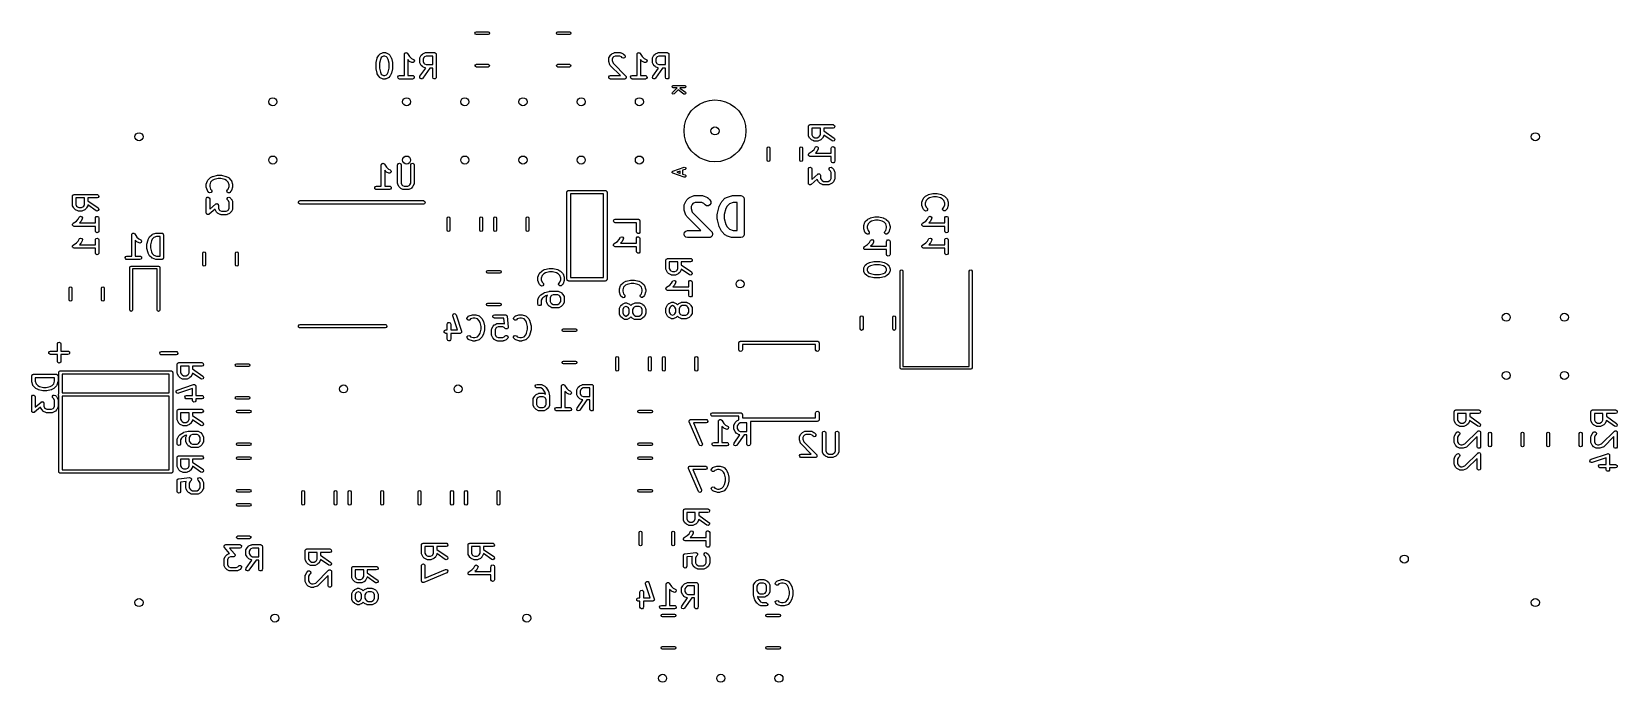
# Model space of a CAD drawing. Extents: x -0.18 to 2.54, y -0.94 to 0.18.
import ezdxf

# ---------------------------------------------------------------- set-up
doc = ezdxf.new("R2010")
doc.units = 0
doc.header["$MEASUREMENT"] = 0
doc.layers.add('BLACK', color=7, linetype='CONTINUOUS')

msp = doc.modelspace()

# ---------------------------------------------------------------- linework, layer by layer
at = {"layer": 'BLACK', "linetype": 'CONTINUOUS'}
for p, q in [((0.5775, 0.178), (0.5781, 0.1796)), ((0.5781, 0.1763), (0.5775, 0.178)), ((0.5781, 0.1796), (0.5798, 0.1803)), ((0.5798, 0.1756), (0.5781, 0.1763)), ((0.5798, 0.1803), (0.6002, 0.1803)), ((0.6002, 0.1756), (0.5798, 0.1756)), ((0.6002, 0.1803), (0.6019, 0.1796)), ((0.6019, 0.1763), (0.6002, 0.1756)), ((0.6019, 0.1796), (0.6025, 0.178)), ((0.6025, 0.178), (0.6019, 0.1763)), ((0.7175, 0.178), (0.7181, 0.1796)), ((0.7181, 0.1763), (0.7175, 0.178)), ((0.7181, 0.1796), (0.7198, 0.1803)), ((0.7198, 0.1756), (0.7181, 0.1763)), ((0.7198, 0.1803), (0.7402, 0.1803)), ((0.7402, 0.1756), (0.7198, 0.1756)), ((0.7402, 0.1803), (0.7419, 0.1796)), ((0.7419, 0.1763), (0.7402, 0.1756)), ((0.7419, 0.1796), (0.7425, 0.178)), ((0.7425, 0.178), (0.7419, 0.1763)), ((0.4096, 0.1353), (0.4114, 0.139)), ((0.4114, 0.139), (0.412, 0.1397)), ((0.412, 0.1398), (0.4139, 0.1417)), ((0.412, 0.1397), (0.412, 0.1398)), ((0.4139, 0.1417), (0.4146, 0.1422)), ((0.4146, 0.1422), (0.4184, 0.1441)), ((0.4146, 0.1422), (0.4146, 0.1422)), ((0.4177, 0.1372), (0.4165, 0.136)), ((0.4204, 0.1385), (0.4177, 0.1372)), ((0.4184, 0.1441), (0.4194, 0.1444)), ((0.4194, 0.1444), (0.4195, 0.1444)), ((0.4195, 0.1444), (0.4197, 0.1444)), ((0.4197, 0.1444), (0.4234, 0.1444)), ((0.4227, 0.1385), (0.4204, 0.1385)), ((0.4254, 0.1372), (0.4227, 0.1385)), ((0.4234, 0.1444), (0.4245, 0.1442)), ((0.4245, 0.1442), (0.4246, 0.1441)), ((0.4246, 0.1441), (0.4248, 0.1441)), ((0.4248, 0.1441), (0.4285, 0.1422)), ((0.4266, 0.136), (0.4254, 0.1372)), ((0.4285, 0.1422), (0.4292, 0.1417)), ((0.4292, 0.1417), (0.4293, 0.1417)), ((0.4293, 0.1417), (0.4312, 0.1398)), ((0.4312, 0.1398), (0.4317, 0.1391)), ((0.4317, 0.1391), (0.4317, 0.139)), ((0.4317, 0.139), (0.4336, 0.1353)), ((0.4561, 0.1415), (0.4563, 0.1425)), ((0.4561, 0.105), (0.4561, 0.1415)), ((0.4563, 0.1425), (0.4564, 0.1426)), ((0.4564, 0.1428), (0.457, 0.1434)), ((0.4564, 0.1426), (0.4564, 0.1428)), ((0.457, 0.1434), (0.4576, 0.144)), ((0.4576, 0.144), (0.4578, 0.1441)), ((0.4578, 0.1441), (0.4579, 0.1442)), ((0.4579, 0.1442), (0.4587, 0.1442)), ((0.4587, 0.1442), (0.4596, 0.1444)), ((0.4596, 0.1444), (0.4597, 0.1443)), ((0.4597, 0.1443), (0.4599, 0.1443)), ((0.4599, 0.1443), (0.4606, 0.1438)), ((0.4606, 0.1438), (0.4613, 0.1434)), ((0.4613, 0.1434), (0.4614, 0.1432)), ((0.4614, 0.1432), (0.4615, 0.1431)), ((0.4615, 0.1431), (0.4651, 0.1377)), ((0.4651, 0.1377), (0.4683, 0.1345)), ((0.4827, 0.1353), (0.4845, 0.139)), ((0.4845, 0.139), (0.4851, 0.1397)), ((0.4851, 0.1398), (0.487, 0.1417)), ((0.4851, 0.1397), (0.4851, 0.1398)), ((0.487, 0.1417), (0.4877, 0.1422)), ((0.4877, 0.1422), (0.4915, 0.1441)), ((0.4877, 0.1422), (0.4877, 0.1422)), ((0.4908, 0.1372), (0.4896, 0.136)), ((0.4935, 0.1385), (0.4908, 0.1372)), ((0.4915, 0.1441), (0.4925, 0.1444)), ((0.4925, 0.1444), (0.4926, 0.1444)), ((0.4926, 0.1444), (0.4928, 0.1444)), ((0.4928, 0.1444), (0.5078, 0.1444)), ((0.5049, 0.1385), (0.4935, 0.1385)), ((0.5049, 0.1238), (0.5049, 0.1385)), ((0.5078, 0.1444), (0.5082, 0.1443)), ((0.5082, 0.1443), (0.5083, 0.1444)), ((0.5083, 0.1444), (0.5084, 0.1443)), ((0.5084, 0.1443), (0.5088, 0.1442)), ((0.5088, 0.1442), (0.5094, 0.1437)), ((0.5094, 0.1437), (0.5101, 0.1434)), ((0.5101, 0.1434), (0.5102, 0.1431)), ((0.5102, 0.1431), (0.5104, 0.1429)), ((0.5104, 0.1429), (0.5105, 0.1422)), ((0.5105, 0.1422), (0.5108, 0.1415)), ((0.5108, 0.1415), (0.5108, 0.1021)), ((0.8077, 0.1353), (0.8096, 0.139)), ((0.8096, 0.139), (0.8101, 0.1397)), ((0.8101, 0.1398), (0.812, 0.1417)), ((0.8101, 0.1397), (0.8101, 0.1398)), ((0.812, 0.1417), (0.8127, 0.1422)), ((0.8127, 0.1422), (0.8165, 0.1441)), ((0.8127, 0.1422), (0.8127, 0.1422)), ((0.8158, 0.1372), (0.8146, 0.136)), ((0.8185, 0.1385), (0.8158, 0.1372)), ((0.8165, 0.1441), (0.8175, 0.1444)), ((0.8175, 0.1444), (0.8177, 0.1444)), ((0.8177, 0.1444), (0.8178, 0.1444)), ((0.8178, 0.1444), (0.8272, 0.1444)), ((0.8265, 0.1385), (0.8185, 0.1385)), ((0.8292, 0.1372), (0.8265, 0.1385)), ((0.8272, 0.1444), (0.8282, 0.1442)), ((0.8282, 0.1442), (0.8283, 0.1441)), ((0.8283, 0.1441), (0.8285, 0.1441)), ((0.8285, 0.1441), (0.8323, 0.1422)), ((0.8307, 0.1356), (0.8292, 0.1372)), ((0.8323, 0.1422), (0.833, 0.1417)), ((0.833, 0.1417), (0.833, 0.1417)), ((0.833, 0.1417), (0.8349, 0.1398)), ((0.8357, 0.1369), (0.8345, 0.1353)), ((0.8349, 0.1398), (0.8355, 0.139)), ((0.8355, 0.139), (0.8357, 0.1369)), ((0.8561, 0.1415), (0.8563, 0.1425)), ((0.8561, 0.105), (0.8561, 0.1415)), ((0.8563, 0.1425), (0.8564, 0.1426)), ((0.8564, 0.1428), (0.857, 0.1434)), ((0.8564, 0.1426), (0.8564, 0.1428)), ((0.857, 0.1434), (0.8576, 0.144)), ((0.8576, 0.144), (0.8578, 0.1441)), ((0.8578, 0.1441), (0.8579, 0.1442)), ((0.8579, 0.1442), (0.8587, 0.1442)), ((0.8587, 0.1442), (0.8596, 0.1444)), ((0.8596, 0.1444), (0.8597, 0.1443)), ((0.8597, 0.1443), (0.8599, 0.1443)), ((0.8599, 0.1443), (0.8606, 0.1438)), ((0.8606, 0.1438), (0.8613, 0.1434)), ((0.8613, 0.1434), (0.8614, 0.1432)), ((0.8614, 0.1432), (0.8615, 0.1431)), ((0.8615, 0.1431), (0.8651, 0.1377)), ((0.8651, 0.1377), (0.8683, 0.1345)), ((0.8827, 0.1353), (0.8845, 0.139)), ((0.8845, 0.139), (0.8851, 0.1397)), ((0.8851, 0.1398), (0.887, 0.1417)), ((0.8851, 0.1397), (0.8851, 0.1398)), ((0.887, 0.1417), (0.8877, 0.1422)), ((0.8877, 0.1422), (0.8915, 0.1441)), ((0.8877, 0.1422), (0.8877, 0.1422)), ((0.8908, 0.1372), (0.8896, 0.136)), ((0.8935, 0.1385), (0.8908, 0.1372)), ((0.8915, 0.1441), (0.8925, 0.1444)), ((0.8925, 0.1444), (0.8926, 0.1444)), ((0.8926, 0.1444), (0.8928, 0.1444)), ((0.8928, 0.1444), (0.9078, 0.1444)), ((0.9049, 0.1385), (0.8935, 0.1385)), ((0.9049, 0.1238), (0.9049, 0.1385)), ((0.9078, 0.1444), (0.9082, 0.1443)), ((0.9082, 0.1443), (0.9083, 0.1444)), ((0.9083, 0.1444), (0.9084, 0.1443)), ((0.9084, 0.1443), (0.9088, 0.1442)), ((0.9088, 0.1442), (0.9094, 0.1437)), ((0.9094, 0.1437), (0.9101, 0.1434)), ((0.9101, 0.1434), (0.9102, 0.1431)), ((0.9102, 0.1431), (0.9104, 0.1429)), ((0.9104, 0.1429), (0.9105, 0.1422)), ((0.9105, 0.1422), (0.9108, 0.1415)), ((0.9108, 0.1415), (0.9108, 0.1021)), ((0.4074, 0.1265), (0.4075, 0.127)), ((0.4074, 0.1171), (0.4074, 0.1265)), ((0.4074, 0.117), (0.4074, 0.1171)), ((0.4075, 0.1164), (0.4074, 0.117)), ((0.4075, 0.1272), (0.4093, 0.1347)), ((0.4075, 0.127), (0.4075, 0.1272)), ((0.4093, 0.1089), (0.4075, 0.1164)), ((0.4093, 0.1347), (0.4095, 0.1351)), ((0.4095, 0.1351), (0.4096, 0.1353)), ((0.415, 0.1329), (0.4133, 0.1261)), ((0.4133, 0.1261), (0.4133, 0.1175)), ((0.4133, 0.1175), (0.415, 0.1106)), ((0.4165, 0.136), (0.415, 0.1329)), ((0.415, 0.1106), (0.4165, 0.1076)), ((0.4282, 0.1329), (0.4266, 0.136)), ((0.4266, 0.1076), (0.4282, 0.1106)), ((0.4299, 0.1261), (0.4282, 0.1329)), ((0.4282, 0.1106), (0.4299, 0.1175)), ((0.4299, 0.1175), (0.4299, 0.1261)), ((0.4336, 0.1353), (0.4337, 0.1348)), ((0.4337, 0.1348), (0.4338, 0.1347)), ((0.4338, 0.1347), (0.4357, 0.1272)), ((0.4357, 0.1164), (0.4338, 0.1089)), ((0.4357, 0.1272), (0.4357, 0.1266)), ((0.4357, 0.1266), (0.4358, 0.1265)), ((0.4358, 0.1171), (0.4357, 0.1165)), ((0.4357, 0.1165), (0.4357, 0.1164)), ((0.4358, 0.1265), (0.4358, 0.1171)), ((0.4645, 0.13), (0.462, 0.1325)), ((0.462, 0.1325), (0.462, 0.105)), ((0.4652, 0.1294), (0.4645, 0.13)), ((0.4645, 0.13), (0.4645, 0.13)), ((0.469, 0.1276), (0.4652, 0.1294)), ((0.4683, 0.1345), (0.4716, 0.1329)), ((0.471, 0.1273), (0.469, 0.1276)), ((0.4727, 0.1285), (0.471, 0.1273)), ((0.4716, 0.1329), (0.4725, 0.1322)), ((0.4725, 0.1322), (0.4733, 0.1304)), ((0.4733, 0.1304), (0.4727, 0.1285)), ((0.4824, 0.134), (0.4825, 0.135)), ((0.4824, 0.1283), (0.4824, 0.134)), ((0.4824, 0.1282), (0.4824, 0.1283)), ((0.4824, 0.128), (0.4824, 0.1282)), ((0.4827, 0.127), (0.4824, 0.128)), ((0.4825, 0.135), (0.4826, 0.1351)), ((0.4826, 0.1351), (0.4827, 0.1353)), ((0.4845, 0.1233), (0.4827, 0.127)), ((0.4829, 0.1038), (0.4928, 0.1179)), ((0.4846, 0.1232), (0.4845, 0.1233)), ((0.4851, 0.1225), (0.4846, 0.1232)), ((0.487, 0.1206), (0.4851, 0.1225)), ((0.4877, 0.1201), (0.487, 0.1206)), ((0.487, 0.1206), (0.487, 0.1206)), ((0.4915, 0.1182), (0.4877, 0.1201)), ((0.5, 0.1179), (0.4877, 0.1004)), ((0.4896, 0.136), (0.4883, 0.1333)), ((0.4883, 0.1333), (0.4883, 0.129)), ((0.4883, 0.129), (0.4896, 0.1263)), ((0.4896, 0.1263), (0.4908, 0.1251)), ((0.4908, 0.1251), (0.4935, 0.1238)), ((0.4917, 0.1182), (0.4915, 0.1182)), ((0.4918, 0.1181), (0.4917, 0.1182)), ((0.4928, 0.1179), (0.4918, 0.1181)), ((0.4935, 0.1238), (0.5049, 0.1238)), ((0.5049, 0.1179), (0.5, 0.1179)), ((0.5049, 0.1021), (0.5049, 0.1179)), ((0.5775, 0.122), (0.5781, 0.1237)), ((0.5781, 0.1204), (0.5775, 0.122)), ((0.5781, 0.1237), (0.5798, 0.1244)), ((0.5798, 0.1197), (0.5781, 0.1204)), ((0.5798, 0.1244), (0.6002, 0.1244)), ((0.6002, 0.1197), (0.5798, 0.1197)), ((0.6002, 0.1244), (0.6019, 0.1237)), ((0.6019, 0.1204), (0.6002, 0.1197)), ((0.6019, 0.1237), (0.6025, 0.122)), ((0.6025, 0.122), (0.6019, 0.1204)), ((0.7175, 0.122), (0.7181, 0.1237)), ((0.7181, 0.1204), (0.7175, 0.122)), ((0.7181, 0.1237), (0.7198, 0.1244)), ((0.7198, 0.1197), (0.7181, 0.1204)), ((0.7198, 0.1244), (0.7402, 0.1244)), ((0.7402, 0.1197), (0.7198, 0.1197)), ((0.7402, 0.1244), (0.7419, 0.1237)), ((0.7419, 0.1204), (0.7402, 0.1197)), ((0.7419, 0.1237), (0.7425, 0.122)), ((0.7425, 0.122), (0.7419, 0.1204)), ((0.8074, 0.134), (0.8075, 0.135)), ((0.8074, 0.1302), (0.8074, 0.134)), ((0.8075, 0.1293), (0.8074, 0.1302)), ((0.8074, 0.1302), (0.8074, 0.1302)), ((0.8075, 0.135), (0.8077, 0.1351)), ((0.8094, 0.1237), (0.8075, 0.1293)), ((0.8077, 0.1351), (0.8077, 0.1353)), ((0.8095, 0.1235), (0.8094, 0.1237)), ((0.8095, 0.1233), (0.8095, 0.1235)), ((0.8101, 0.1225), (0.8095, 0.1233)), ((0.8276, 0.105), (0.8101, 0.1225)), ((0.8146, 0.136), (0.8133, 0.1333)), ((0.8133, 0.1333), (0.8133, 0.1307)), ((0.8133, 0.1307), (0.8148, 0.1262)), ((0.8148, 0.1262), (0.8368, 0.1042)), ((0.8326, 0.1348), (0.8307, 0.1356)), ((0.8345, 0.1353), (0.8326, 0.1348)), ((0.8645, 0.13), (0.862, 0.1325)), ((0.862, 0.1325), (0.862, 0.105)), ((0.8652, 0.1294), (0.8645, 0.13)), ((0.8645, 0.13), (0.8645, 0.13)), ((0.869, 0.1276), (0.8652, 0.1294)), ((0.8683, 0.1345), (0.8716, 0.1329)), ((0.871, 0.1273), (0.869, 0.1276)), ((0.8727, 0.1285), (0.871, 0.1273)), ((0.8716, 0.1329), (0.8725, 0.1322)), ((0.8725, 0.1322), (0.8733, 0.1304)), ((0.8733, 0.1304), (0.8727, 0.1285)), ((0.8824, 0.134), (0.8825, 0.135)), ((0.8824, 0.1283), (0.8824, 0.134)), ((0.8824, 0.1282), (0.8824, 0.1283)), ((0.8824, 0.128), (0.8824, 0.1282)), ((0.8827, 0.127), (0.8824, 0.128)), ((0.8825, 0.135), (0.8826, 0.1351)), ((0.8826, 0.1351), (0.8827, 0.1353)), ((0.8845, 0.1233), (0.8827, 0.127)), ((0.8829, 0.1038), (0.8928, 0.1179)), ((0.8846, 0.1232), (0.8845, 0.1233)), ((0.8851, 0.1225), (0.8846, 0.1232)), ((0.887, 0.1206), (0.8851, 0.1225)), ((0.8877, 0.1201), (0.887, 0.1206)), ((0.887, 0.1206), (0.887, 0.1206)), ((0.8915, 0.1182), (0.8877, 0.1201)), ((0.9, 0.1179), (0.8877, 0.1004)), ((0.8896, 0.136), (0.8883, 0.1333)), ((0.8883, 0.1333), (0.8883, 0.129)), ((0.8883, 0.129), (0.8896, 0.1263)), ((0.8896, 0.1263), (0.8908, 0.1251)), ((0.8908, 0.1251), (0.8935, 0.1238)), ((0.8917, 0.1182), (0.8915, 0.1182)), ((0.8918, 0.1181), (0.8917, 0.1182)), ((0.8928, 0.1179), (0.8918, 0.1181)), ((0.8935, 0.1238), (0.9049, 0.1238)), ((0.9049, 0.1179), (0.9, 0.1179)), ((0.9049, 0.1021), (0.9049, 0.1179)), ((0.4094, 0.1088), (0.4093, 0.1089)), ((0.4096, 0.1083), (0.4094, 0.1088)), ((0.4114, 0.1045), (0.4096, 0.1083)), ((0.4115, 0.1045), (0.4114, 0.1045)), ((0.412, 0.1038), (0.4115, 0.1045)), ((0.4139, 0.1019), (0.412, 0.1038)), ((0.4146, 0.1013), (0.4139, 0.1019)), ((0.4139, 0.1019), (0.4139, 0.1019)), ((0.4184, 0.0995), (0.4146, 0.1013)), ((0.4165, 0.1076), (0.4177, 0.1064)), ((0.4177, 0.1064), (0.4204, 0.105)), ((0.4185, 0.0994), (0.4184, 0.0995)), ((0.4187, 0.0993), (0.4185, 0.0994)), ((0.4197, 0.0991), (0.4187, 0.0993)), ((0.4234, 0.0991), (0.4197, 0.0991)), ((0.4204, 0.105), (0.4227, 0.105)), ((0.4227, 0.105), (0.4254, 0.1064)), ((0.4236, 0.0992), (0.4234, 0.0991)), ((0.4238, 0.0992), (0.4236, 0.0992)), ((0.4248, 0.0995), (0.4238, 0.0992)), ((0.4285, 0.1013), (0.4248, 0.0995)), ((0.4254, 0.1064), (0.4266, 0.1076)), ((0.4286, 0.1014), (0.4285, 0.1013)), ((0.4293, 0.1019), (0.4286, 0.1014)), ((0.4312, 0.1038), (0.4293, 0.1019)), ((0.4317, 0.1045), (0.4312, 0.1038)), ((0.4312, 0.1038), (0.4312, 0.1038)), ((0.4336, 0.1083), (0.4317, 0.1045)), ((0.4338, 0.1089), (0.4336, 0.1084)), ((0.4336, 0.1084), (0.4336, 0.1083)), ((0.4449, 0.1026), (0.4459, 0.1044)), ((0.4453, 0.1006), (0.4449, 0.1026)), ((0.4468, 0.0993), (0.4453, 0.1006)), ((0.4459, 0.1044), (0.4478, 0.105)), ((0.4478, 0.0991), (0.4468, 0.0993)), ((0.4478, 0.105), (0.4561, 0.105)), ((0.4703, 0.0991), (0.4478, 0.0991)), ((0.462, 0.105), (0.4703, 0.105)), ((0.4703, 0.105), (0.4713, 0.1049)), ((0.4722, 0.0998), (0.4703, 0.0991)), ((0.4713, 0.1049), (0.4729, 0.1036)), ((0.4732, 0.1016), (0.4722, 0.0998)), ((0.4729, 0.1036), (0.4732, 0.1016)), ((0.4824, 0.1018), (0.4829, 0.1038)), ((0.4832, 0.1), (0.4824, 0.1018)), ((0.4851, 0.0992), (0.4832, 0.1)), ((0.487, 0.0997), (0.4851, 0.0992)), ((0.4877, 0.1004), (0.487, 0.0997)), ((0.5055, 0.1002), (0.5049, 0.1021)), ((0.5073, 0.0992), (0.5055, 0.1002)), ((0.5093, 0.0995), (0.5073, 0.0992)), ((0.5106, 0.1011), (0.5093, 0.0995)), ((0.5108, 0.1021), (0.5106, 0.1011)), ((0.8074, 0.1026), (0.8084, 0.1044)), ((0.8078, 0.1006), (0.8074, 0.1026)), ((0.8093, 0.0993), (0.8078, 0.1006)), ((0.8084, 0.1044), (0.8103, 0.105)), ((0.8103, 0.0991), (0.8093, 0.0993)), ((0.8103, 0.105), (0.8276, 0.105)), ((0.8347, 0.0991), (0.8103, 0.0991)), ((0.8355, 0.0994), (0.8347, 0.0991)), ((0.8364, 0.0997), (0.8355, 0.0994)), ((0.8365, 0.0998), (0.8364, 0.0997)), ((0.8366, 0.0998), (0.8365, 0.0998)), ((0.837, 0.1006), (0.8366, 0.0998)), ((0.8368, 0.1042), (0.8371, 0.1037)), ((0.8375, 0.1013), (0.837, 0.1006)), ((0.8371, 0.1037), (0.8372, 0.1036)), ((0.8372, 0.1036), (0.8373, 0.1035)), ((0.8373, 0.1035), (0.8374, 0.1033)), ((0.8374, 0.1033), (0.8374, 0.1025)), ((0.8374, 0.1025), (0.8376, 0.1016)), ((0.8376, 0.1016), (0.8375, 0.1015)), ((0.8375, 0.1015), (0.8375, 0.1013)), ((0.8449, 0.1026), (0.8459, 0.1044)), ((0.8453, 0.1006), (0.8449, 0.1026)), ((0.8468, 0.0993), (0.8453, 0.1006)), ((0.8459, 0.1044), (0.8478, 0.105)), ((0.8478, 0.0991), (0.8468, 0.0993)), ((0.8478, 0.105), (0.8561, 0.105)), ((0.8703, 0.0991), (0.8478, 0.0991)), ((0.862, 0.105), (0.8703, 0.105)), ((0.8703, 0.105), (0.8713, 0.1049)), ((0.8722, 0.0998), (0.8703, 0.0991)), ((0.8713, 0.1049), (0.8729, 0.1036)), ((0.8732, 0.1016), (0.8722, 0.0998)), ((0.8729, 0.1036), (0.8732, 0.1016)), ((0.8824, 0.1018), (0.8829, 0.1038)), ((0.8832, 0.1), (0.8824, 0.1018)), ((0.8851, 0.0992), (0.8832, 0.1)), ((0.887, 0.0997), (0.8851, 0.0992)), ((0.8877, 0.1004), (0.887, 0.0997)), ((0.9055, 0.1002), (0.9049, 0.1021)), ((0.9073, 0.0992), (0.9055, 0.1002)), ((0.9093, 0.0995), (0.9073, 0.0992)), ((0.9106, 0.1011), (0.9093, 0.0995)), ((0.9108, 0.1021), (0.9106, 0.1011)), ((0.9163, 0.0861), (0.9168, 0.0874)), ((0.9168, 0.0847), (0.9163, 0.0861)), ((0.9168, 0.0874), (0.9182, 0.088)), ((0.9182, 0.0841), (0.9168, 0.0847)), ((0.9168, 0.0762), (0.9248, 0.0841)), ((0.9182, 0.088), (0.9379, 0.088)), ((0.9248, 0.0841), (0.9182, 0.0841)), ((0.9303, 0.0841), (0.9296, 0.0835)), ((0.9296, 0.0835), (0.9391, 0.0764)), ((0.9379, 0.0841), (0.9303, 0.0841)), ((0.9379, 0.088), (0.9393, 0.0874)), ((0.9393, 0.0847), (0.9379, 0.0841)), ((0.9393, 0.0874), (0.9399, 0.0861)), ((0.9399, 0.0861), (0.9393, 0.0847)), ((0.9163, 0.0748), (0.9168, 0.0762)), ((0.9168, 0.0734), (0.9163, 0.0748)), ((0.9182, 0.0729), (0.9168, 0.0734)), ((0.9196, 0.0734), (0.9182, 0.0729)), ((0.9268, 0.0807), (0.9196, 0.0734)), ((0.9367, 0.0732), (0.9268, 0.0807)), ((0.9382, 0.0729), (0.9367, 0.0732)), ((0.9395, 0.0736), (0.9382, 0.0729)), ((0.9391, 0.0764), (0.9398, 0.0751)), ((0.9398, 0.0751), (0.9395, 0.0736)), ((0.9558, 0.0507), (0.9634, 0.056)), ((0.9634, 0.056), (0.9718, 0.0599)), ((0.9718, 0.0599), (0.9808, 0.0623)), ((0.9808, 0.0623), (0.99, 0.0631)), ((0.99, 0.0631), (0.9992, 0.0623)), ((0.9992, 0.0623), (1.0082, 0.0599)), ((1.0082, 0.0599), (1.0166, 0.056)), ((1.0166, 0.056), (1.0242, 0.0507)), ((0.9377, 0.0192), (0.9401, 0.0282)), ((0.9401, 0.0282), (0.944, 0.0366)), ((0.944, 0.0366), (0.9493, 0.0442)), ((0.9493, 0.0442), (0.9558, 0.0507)), ((1.0242, 0.0507), (1.0307, 0.0442)), ((1.0307, 0.0442), (1.036, 0.0366)), ((1.036, 0.0366), (1.0399, 0.0282)), ((1.0399, 0.0282), (1.0423, 0.0192)), ((0.9368, 0.01), (0.9377, 0.0192)), ((0.9377, 0.0008), (0.9368, 0.01)), ((0.9401, -0.0082), (0.9377, 0.0008)), ((1.0423, 0.0008), (1.0399, -0.0082)), ((1.0423, 0.0192), (1.0432, 0.01)), ((1.0432, 0.01), (1.0423, 0.0008)), ((1.1505, 0.0178), (1.1506, 0.0182)), ((1.1505, 0.0028), (1.1505, 0.0178)), ((1.1506, 0.0026), (1.1505, 0.0028)), ((1.1506, 0.0184), (1.1507, 0.0188)), ((1.1506, 0.0183), (1.1506, 0.0184)), ((1.1506, 0.0182), (1.1506, 0.0183)), ((1.1506, 0.0025), (1.1506, 0.0026)), ((1.1509, 0.0015), (1.1506, 0.0025)), ((1.1507, 0.0188), (1.1512, 0.0194)), ((1.1527, -0.0023), (1.1509, 0.0015)), ((1.1512, 0.0194), (1.1516, 0.0201)), ((1.1516, 0.0201), (1.1519, 0.0202)), ((1.1519, 0.0202), (1.152, 0.0204)), ((1.152, 0.0204), (1.1528, 0.0205)), ((1.1528, 0.0205), (1.1535, 0.0208)), ((1.1535, 0.0208), (1.1929, 0.0208)), ((1.1712, 0.0149), (1.1564, 0.0149)), ((1.1564, 0.0149), (1.1564, 0.0035)), ((1.1564, 0.0035), (1.1578, 0.0008)), ((1.1578, 0.0008), (1.159, -0.0004)), ((1.1686, -0.0004), (1.1698, 0.0008)), ((1.1698, 0.0008), (1.1712, 0.0035)), ((1.1712, 0.0035), (1.1712, 0.0149)), ((1.1768, 0.0015), (1.1749, -0.0023)), ((1.1769, 0.0018), (1.1768, 0.0017)), ((1.1768, 0.0017), (1.1768, 0.0015)), ((1.1771, 0.0028), (1.1769, 0.0018)), ((1.1929, 0.0149), (1.1771, 0.0149)), ((1.1771, 0.0149), (1.1771, 0.01)), ((1.1771, 0.01), (1.1946, -0.0023)), ((1.1912, -0.0071), (1.1771, 0.0028)), ((1.1929, 0.0208), (1.1939, 0.0206)), ((1.1948, 0.0155), (1.1929, 0.0149)), ((1.1939, 0.0206), (1.1954, 0.0193)), ((1.1958, 0.0173), (1.1948, 0.0155)), ((1.1954, 0.0193), (1.1958, 0.0173)), ((0.944, -0.0166), (0.9401, -0.0082)), ((0.9493, -0.0242), (0.944, -0.0166)), ((0.9558, -0.0307), (0.9493, -0.0242)), ((1.0307, -0.0242), (1.0242, -0.0307)), ((1.036, -0.0166), (1.0307, -0.0242)), ((1.0399, -0.0082), (1.036, -0.0166)), ((1.0797, -0.0198), (1.0804, -0.0181)), ((1.0797, -0.0402), (1.0797, -0.0198)), ((1.0804, -0.0181), (1.082, -0.0175)), ((1.082, -0.0175), (1.0837, -0.0181)), ((1.0837, -0.0181), (1.0844, -0.0198)), ((1.0844, -0.0198), (1.0844, -0.0402)), ((1.1356, -0.0198), (1.1363, -0.0181)), ((1.1356, -0.0402), (1.1356, -0.0198)), ((1.1363, -0.0181), (1.138, -0.0175)), ((1.138, -0.0175), (1.1396, -0.0181)), ((1.1396, -0.0181), (1.1403, -0.0198)), ((1.1403, -0.0198), (1.1403, -0.0402)), ((1.1519, -0.0285), (1.1572, -0.0249)), ((1.1528, -0.0023), (1.1527, -0.0023)), ((1.1533, -0.003), (1.1528, -0.0023)), ((1.1552, -0.0049), (1.1533, -0.003)), ((1.1559, -0.0055), (1.1552, -0.0049)), ((1.1552, -0.0049), (1.1552, -0.0049)), ((1.1597, -0.0073), (1.1559, -0.0055)), ((1.1572, -0.0249), (1.1604, -0.0217)), ((1.159, -0.0004), (1.1617, -0.0017)), ((1.1599, -0.0074), (1.1597, -0.0073)), ((1.16, -0.0075), (1.1599, -0.0074)), ((1.161, -0.0076), (1.16, -0.0075)), ((1.1604, -0.0217), (1.1621, -0.0184)), ((1.1666, -0.0076), (1.161, -0.0076)), ((1.1617, -0.0017), (1.1659, -0.0017)), ((1.1621, -0.0184), (1.1627, -0.0175)), ((1.165, -0.0255), (1.1625, -0.028)), ((1.1627, -0.0175), (1.1646, -0.0167)), ((1.1646, -0.0167), (1.1665, -0.0173)), ((1.1655, -0.0248), (1.165, -0.0255)), ((1.165, -0.0255), (1.165, -0.0255)), ((1.1674, -0.021), (1.1655, -0.0248)), ((1.1659, -0.0017), (1.1686, -0.0004)), ((1.1665, -0.0173), (1.1676, -0.019)), ((1.1668, -0.0076), (1.1666, -0.0076)), ((1.167, -0.0076), (1.1668, -0.0076)), ((1.1679, -0.0073), (1.167, -0.0076)), ((1.1676, -0.019), (1.1674, -0.021)), ((1.1717, -0.0055), (1.1679, -0.0073)), ((1.1725, -0.0049), (1.1717, -0.0054)), ((1.1717, -0.0054), (1.1717, -0.0055)), ((1.1743, -0.003), (1.1725, -0.0049)), ((1.1744, -0.003), (1.1743, -0.003)), ((1.1749, -0.0023), (1.1744, -0.003)), ((1.1899, -0.0197), (1.1901, -0.0187)), ((1.1899, -0.028), (1.1899, -0.0197)), ((1.1901, -0.0187), (1.1914, -0.0171)), ((1.1931, -0.0076), (1.1912, -0.0071)), ((1.1914, -0.0171), (1.1934, -0.0168)), ((1.195, -0.0068), (1.1931, -0.0076)), ((1.1934, -0.0168), (1.1951, -0.0178)), ((1.1946, -0.0023), (1.1953, -0.003)), ((1.1958, -0.0049), (1.195, -0.0068)), ((1.1951, -0.0178), (1.1958, -0.0197)), ((1.1953, -0.003), (1.1958, -0.0049)), ((1.1958, -0.0197), (1.1958, -0.0422)), ((0.4164, -0.0485), (0.4166, -0.0475)), ((0.4164, -0.085), (0.4164, -0.0485)), ((0.4166, -0.0475), (0.4167, -0.0474)), ((0.4167, -0.0472), (0.4173, -0.0466)), ((0.4167, -0.0474), (0.4167, -0.0472)), ((0.4173, -0.0466), (0.4179, -0.046)), ((0.4179, -0.046), (0.4181, -0.0459)), ((0.4181, -0.0459), (0.4182, -0.0458)), ((0.4182, -0.0458), (0.419, -0.0458)), ((0.419, -0.0458), (0.4199, -0.0456)), ((0.4199, -0.0456), (0.42, -0.0457)), ((0.42, -0.0457), (0.4202, -0.0457)), ((0.4202, -0.0457), (0.4209, -0.0462)), ((0.4209, -0.0462), (0.4216, -0.0466)), ((0.4216, -0.0466), (0.4217, -0.0468)), ((0.4217, -0.0468), (0.4218, -0.0469)), ((0.4218, -0.0469), (0.4254, -0.0523)), ((0.4254, -0.0523), (0.4286, -0.0555)), ((0.4445, -0.0485), (0.4447, -0.0475)), ((0.4445, -0.0804), (0.4445, -0.0485)), ((0.4447, -0.0475), (0.446, -0.046)), ((0.446, -0.046), (0.448, -0.0456)), ((0.448, -0.0456), (0.4498, -0.0466)), ((0.4498, -0.0466), (0.4505, -0.0485)), ((0.4505, -0.0485), (0.4505, -0.0797)), ((0.467, -0.0485), (0.4672, -0.0475)), ((0.467, -0.0797), (0.467, -0.0485)), ((0.4672, -0.0475), (0.4685, -0.046)), ((0.4685, -0.046), (0.4705, -0.0456)), ((0.4705, -0.0456), (0.4723, -0.0466)), ((0.4723, -0.0466), (0.4729, -0.0485)), ((0.4729, -0.0485), (0.4729, -0.0804)), ((0.9176, -0.0591), (0.9373, -0.0525)), ((0.9373, -0.0525), (0.9388, -0.0526)), ((0.9388, -0.0526), (0.9398, -0.0537)), ((0.9398, -0.0537), (0.9397, -0.0552)), ((0.9634, -0.036), (0.9558, -0.0307)), ((0.9718, -0.0399), (0.9634, -0.036)), ((0.9808, -0.0423), (0.9718, -0.0399)), ((0.99, -0.0431), (0.9808, -0.0423)), ((0.9992, -0.0423), (0.99, -0.0431)), ((1.0082, -0.0399), (0.9992, -0.0423)), ((1.0166, -0.036), (1.0082, -0.0399)), ((1.0242, -0.0307), (1.0166, -0.036)), ((1.0804, -0.0419), (1.0797, -0.0402)), ((1.082, -0.0425), (1.0804, -0.0419)), ((1.0837, -0.0419), (1.082, -0.0425)), ((1.0844, -0.0402), (1.0837, -0.0419)), ((1.1363, -0.0419), (1.1356, -0.0402)), ((1.138, -0.0425), (1.1363, -0.0419)), ((1.1396, -0.0419), (1.138, -0.0425)), ((1.1403, -0.0402), (1.1396, -0.0419)), ((1.1505, -0.0553), (1.1507, -0.0543)), ((1.1506, -0.0304), (1.1507, -0.0303)), ((1.1507, -0.0313), (1.1506, -0.0304)), ((1.1507, -0.0301), (1.1512, -0.0294)), ((1.1507, -0.0303), (1.1507, -0.0301)), ((1.1508, -0.0321), (1.1507, -0.0313)), ((1.1507, -0.0543), (1.152, -0.0528)), ((1.1509, -0.0322), (1.1508, -0.0321)), ((1.1509, -0.0324), (1.1509, -0.0322)), ((1.1516, -0.033), (1.1509, -0.0324)), ((1.1512, -0.0294), (1.1516, -0.0287)), ((1.1516, -0.0287), (1.1518, -0.0286)), ((1.1522, -0.0336), (1.1516, -0.033)), ((1.1518, -0.0286), (1.1519, -0.0285)), ((1.152, -0.0528), (1.154, -0.0524)), ((1.1524, -0.0336), (1.1522, -0.0336)), ((1.1525, -0.0337), (1.1524, -0.0336)), ((1.1535, -0.0339), (1.1525, -0.0337)), ((1.1899, -0.0339), (1.1535, -0.0339)), ((1.154, -0.0524), (1.1558, -0.0534)), ((1.1558, -0.0534), (1.1564, -0.0553)), ((1.1625, -0.028), (1.1899, -0.028)), ((1.1863, -0.0545), (1.1874, -0.0529)), ((1.1874, -0.0529), (1.1894, -0.0524)), ((1.1894, -0.0524), (1.1912, -0.0532)), ((1.1899, -0.0422), (1.1899, -0.0339)), ((1.1906, -0.0441), (1.1899, -0.0422)), ((1.1924, -0.0451), (1.1906, -0.0441)), ((1.1912, -0.0532), (1.1931, -0.0551)), ((1.1943, -0.0447), (1.1924, -0.0451)), ((1.1956, -0.0432), (1.1943, -0.0447)), ((1.1958, -0.0422), (1.1956, -0.0432)), ((0.1156, -0.0822), (0.1157, -0.0813)), ((0.1157, -0.0813), (0.1176, -0.0756)), ((0.1157, -0.0813), (0.1157, -0.0813)), ((0.1176, -0.0756), (0.1181, -0.0747)), ((0.1181, -0.0747), (0.1182, -0.0746)), ((0.1182, -0.0746), (0.1183, -0.0745)), ((0.1183, -0.0745), (0.1221, -0.0707)), ((0.123, -0.0782), (0.1215, -0.0827)), ((0.1221, -0.0707), (0.1228, -0.0702)), ((0.1228, -0.0702), (0.1266, -0.0683)), ((0.1228, -0.0702), (0.1228, -0.0702)), ((0.1259, -0.0752), (0.123, -0.0782)), ((0.1289, -0.0737), (0.1259, -0.0752)), ((0.1266, -0.0683), (0.1271, -0.0682)), ((0.1271, -0.0682), (0.1272, -0.0681)), ((0.1272, -0.0681), (0.1347, -0.0662)), ((0.1358, -0.072), (0.1289, -0.0737)), ((0.1347, -0.0662), (0.1353, -0.0662)), ((0.1353, -0.0662), (0.1354, -0.0661)), ((0.1354, -0.0661), (0.141, -0.0661)), ((0.1407, -0.072), (0.1358, -0.072)), ((0.1475, -0.0737), (0.1407, -0.072)), ((0.141, -0.0661), (0.1416, -0.0662)), ((0.1416, -0.0662), (0.1417, -0.0662)), ((0.1417, -0.0662), (0.1492, -0.0681)), ((0.1505, -0.0752), (0.1475, -0.0737)), ((0.1492, -0.0681), (0.1497, -0.0683)), ((0.1497, -0.0683), (0.1499, -0.0683)), ((0.1499, -0.0683), (0.1536, -0.0702)), ((0.1535, -0.0782), (0.1505, -0.0752)), ((0.155, -0.0827), (0.1535, -0.0782)), ((0.1536, -0.0702), (0.1543, -0.0707)), ((0.1543, -0.0707), (0.1544, -0.0707)), ((0.1544, -0.0707), (0.1581, -0.0745)), ((0.1581, -0.0745), (0.1587, -0.0753)), ((0.1587, -0.0753), (0.1587, -0.0755)), ((0.1587, -0.0755), (0.1588, -0.0756)), ((0.1588, -0.0756), (0.1607, -0.0813)), ((0.1607, -0.0813), (0.1608, -0.0821)), ((0.4248, -0.06), (0.4223, -0.0575)), ((0.4223, -0.0575), (0.4223, -0.085)), ((0.4256, -0.0606), (0.4248, -0.06)), ((0.4248, -0.06), (0.4248, -0.06)), ((0.4293, -0.0624), (0.4256, -0.0606)), ((0.4286, -0.0555), (0.4319, -0.0571)), ((0.4313, -0.0627), (0.4293, -0.0624)), ((0.433, -0.0615), (0.4313, -0.0627)), ((0.4319, -0.0571), (0.4328, -0.0578)), ((0.4328, -0.0578), (0.4336, -0.0596)), ((0.4336, -0.0596), (0.433, -0.0615)), ((0.4446, -0.0806), (0.4445, -0.0804)), ((0.4446, -0.0807), (0.4446, -0.0806)), ((0.4449, -0.0817), (0.4446, -0.0807)), ((0.4467, -0.0855), (0.4449, -0.0817)), ((0.4505, -0.0797), (0.4518, -0.0824)), ((0.4657, -0.0824), (0.467, -0.0797)), ((0.4726, -0.0817), (0.4708, -0.0855)), ((0.4727, -0.0816), (0.4726, -0.0817)), ((0.4728, -0.0814), (0.4727, -0.0816)), ((0.4729, -0.0804), (0.4728, -0.0814)), ((0.9164, -0.0603), (0.9165, -0.0602)), ((0.9164, -0.0609), (0.9164, -0.0603)), ((0.9164, -0.0615), (0.9164, -0.0609)), ((0.9165, -0.0616), (0.9164, -0.0615)), ((0.9165, -0.06), (0.9169, -0.0596)), ((0.9165, -0.0602), (0.9165, -0.06)), ((0.9165, -0.0618), (0.9165, -0.0616)), ((0.9169, -0.0622), (0.9165, -0.0618)), ((0.9169, -0.0596), (0.9173, -0.0592)), ((0.9173, -0.0626), (0.9169, -0.0622)), ((0.9173, -0.0592), (0.9175, -0.0591)), ((0.9175, -0.0627), (0.9173, -0.0626)), ((0.9175, -0.0591), (0.9176, -0.0591)), ((0.9176, -0.0627), (0.9175, -0.0627)), ((0.9373, -0.0693), (0.9176, -0.0627)), ((0.9303, -0.0589), (0.9244, -0.0609)), ((0.9244, -0.0609), (0.9303, -0.0629)), ((0.9303, -0.0629), (0.9303, -0.0589)), ((0.9385, -0.0562), (0.9342, -0.0576)), ((0.9342, -0.0576), (0.9342, -0.0642)), ((0.9342, -0.0642), (0.9385, -0.0656)), ((0.9388, -0.0692), (0.9373, -0.0693)), ((0.9397, -0.0552), (0.9385, -0.0562)), ((0.9385, -0.0656), (0.9397, -0.0666)), ((0.9398, -0.0681), (0.9388, -0.0692)), ((0.9397, -0.0666), (0.9398, -0.0681)), ((1.1505, -0.0797), (1.1505, -0.0553)), ((1.1508, -0.0804), (1.1505, -0.0797)), ((1.151, -0.0812), (1.1508, -0.0804)), ((1.1511, -0.0814), (1.151, -0.0812)), ((1.1512, -0.0816), (1.1511, -0.0814)), ((1.1519, -0.082), (1.1512, -0.0816)), ((1.1657, -0.0729), (1.1554, -0.0819)), ((1.1564, -0.0553), (1.1564, -0.0732)), ((1.1564, -0.0732), (1.1665, -0.0643)), ((1.1659, -0.0735), (1.1657, -0.0729)), ((1.1677, -0.0773), (1.1659, -0.0735)), ((1.1665, -0.0643), (1.1669, -0.0641)), ((1.1669, -0.0641), (1.167, -0.064)), ((1.167, -0.064), (1.1671, -0.064)), ((1.1671, -0.064), (1.1674, -0.0638)), ((1.1674, -0.0638), (1.1682, -0.0638)), ((1.1678, -0.0773), (1.1677, -0.0773)), ((1.1683, -0.078), (1.1678, -0.0773)), ((1.1682, -0.0638), (1.169, -0.0636)), ((1.1702, -0.0799), (1.1683, -0.078)), ((1.169, -0.0636), (1.1692, -0.0638)), ((1.1692, -0.0638), (1.1695, -0.0638)), ((1.1695, -0.0638), (1.1701, -0.0643)), ((1.1701, -0.0643), (1.1708, -0.0647)), ((1.1709, -0.0804), (1.1702, -0.0799)), ((1.1702, -0.0799), (1.1702, -0.0799)), ((1.1708, -0.0647), (1.1708, -0.0649)), ((1.1708, -0.0649), (1.171, -0.065)), ((1.1747, -0.0823), (1.1709, -0.0804)), ((1.171, -0.065), (1.1712, -0.0658)), ((1.1712, -0.0658), (1.1715, -0.0666)), ((1.1715, -0.0666), (1.1715, -0.0715)), ((1.1715, -0.0715), (1.1728, -0.0742)), ((1.1728, -0.0742), (1.174, -0.0754)), ((1.174, -0.0754), (1.1767, -0.0767)), ((1.1767, -0.0767), (1.1847, -0.0767)), ((1.1847, -0.0767), (1.1874, -0.0754)), ((1.1864, -0.0566), (1.1863, -0.0545)), ((1.187, -0.0574), (1.1864, -0.0566)), ((1.1904, -0.0804), (1.1867, -0.0823)), ((1.1886, -0.0589), (1.187, -0.0574)), ((1.1874, -0.0754), (1.1886, -0.0742)), ((1.1899, -0.0616), (1.1886, -0.0589)), ((1.1886, -0.0742), (1.1899, -0.0715)), ((1.1899, -0.0715), (1.1899, -0.0616)), ((1.1905, -0.0804), (1.1904, -0.0804)), ((1.1912, -0.0799), (1.1905, -0.0804)), ((1.1931, -0.078), (1.1912, -0.0799)), ((1.1931, -0.0551), (1.1936, -0.0558)), ((1.1936, -0.0773), (1.1931, -0.078)), ((1.1931, -0.078), (1.1931, -0.078)), ((1.1936, -0.0558), (1.1936, -0.0559)), ((1.1936, -0.0559), (1.1955, -0.0596)), ((1.1955, -0.0735), (1.1936, -0.0773)), ((1.1955, -0.0596), (1.1958, -0.0606)), ((1.1956, -0.0732), (1.1955, -0.0733)), ((1.1955, -0.0733), (1.1955, -0.0735)), ((1.1958, -0.0722), (1.1956, -0.0732)), ((1.1958, -0.0606), (1.1958, -0.0608)), ((1.1958, -0.0608), (1.1958, -0.0609)), ((1.1958, -0.0609), (1.1958, -0.0722)), ((-0.1144, -0.1017), (-0.1143, -0.1016)), ((-0.1143, -0.1018), (-0.1144, -0.1017)), ((-0.1144, -0.1022), (-0.1143, -0.1018)), ((-0.1144, -0.1172), (-0.1144, -0.1022)), ((-0.1143, -0.1016), (-0.1142, -0.1012)), ((-0.1142, -0.1012), (-0.1137, -0.1006)), ((-0.1137, -0.1006), (-0.1134, -0.0999)), ((-0.1134, -0.0999), (-0.1131, -0.0998)), ((-0.1131, -0.0998), (-0.1129, -0.0996)), ((-0.1129, -0.0996), (-0.1122, -0.0995)), ((-0.1122, -0.0995), (-0.1115, -0.0992)), ((-0.1115, -0.0992), (-0.0721, -0.0992)), ((-0.0938, -0.1051), (-0.1085, -0.1051)), ((-0.1085, -0.1051), (-0.1085, -0.1165)), ((-0.0938, -0.1165), (-0.0938, -0.1051)), ((-0.0721, -0.1051), (-0.0879, -0.1051)), ((-0.0879, -0.1051), (-0.0879, -0.11)), ((-0.0721, -0.0992), (-0.0711, -0.0994)), ((-0.0702, -0.1045), (-0.0721, -0.1051)), ((-0.0711, -0.0994), (-0.0695, -0.1007)), ((-0.0692, -0.1027), (-0.0702, -0.1045)), ((-0.0695, -0.1007), (-0.0692, -0.1027)), ((0.1156, -0.0859), (0.1156, -0.0822)), ((0.1156, -0.086), (0.1156, -0.0859)), ((0.1157, -0.0869), (0.1156, -0.086)), ((0.1156, -0.1066), (0.1158, -0.1056)), ((0.1156, -0.1309), (0.1156, -0.1066)), ((0.1176, -0.0925), (0.1157, -0.0869)), ((0.1158, -0.1056), (0.1171, -0.104)), ((0.1171, -0.104), (0.119, -0.1037)), ((0.1177, -0.0926), (0.1176, -0.0925)), ((0.1177, -0.0928), (0.1177, -0.0926)), ((0.1183, -0.0937), (0.1177, -0.0928)), ((0.1202, -0.0955), (0.1183, -0.0937)), ((0.119, -0.1037), (0.1208, -0.1047)), ((0.122, -0.0964), (0.1202, -0.0955)), ((0.1208, -0.1047), (0.1215, -0.1066)), ((0.1215, -0.0827), (0.1215, -0.0855)), ((0.1215, -0.0855), (0.123, -0.09)), ((0.1215, -0.1066), (0.1215, -0.1244)), ((0.124, -0.0959), (0.122, -0.0964)), ((0.123, -0.09), (0.1244, -0.0914)), ((0.1251, -0.0942), (0.124, -0.0959)), ((0.1244, -0.0914), (0.125, -0.0922)), ((0.125, -0.0922), (0.1251, -0.0942)), ((0.1512, -0.0932), (0.1521, -0.0914)), ((0.1517, -0.0951), (0.1512, -0.0932)), ((0.1513, -0.1058), (0.1525, -0.1041)), ((0.1515, -0.1078), (0.1513, -0.1058)), ((0.1521, -0.1086), (0.1515, -0.1078)), ((0.1534, -0.0963), (0.1517, -0.0951)), ((0.1521, -0.0914), (0.1535, -0.09)), ((0.1536, -0.1102), (0.1521, -0.1086)), ((0.1525, -0.1041), (0.1544, -0.1036)), ((0.1554, -0.0961), (0.1534, -0.0963)), ((0.1535, -0.09), (0.155, -0.0855)), ((0.1544, -0.1036), (0.1562, -0.1045)), ((0.155, -0.0855), (0.155, -0.0827)), ((0.1562, -0.0955), (0.1554, -0.0961)), ((0.1581, -0.0937), (0.1562, -0.0955)), ((0.1562, -0.1045), (0.1581, -0.1063)), ((0.1582, -0.0935), (0.1581, -0.0937)), ((0.1581, -0.1063), (0.1586, -0.1071)), ((0.1583, -0.0934), (0.1582, -0.0935)), ((0.1588, -0.0925), (0.1583, -0.0934)), ((0.1586, -0.1071), (0.1587, -0.1071)), ((0.1587, -0.1071), (0.1605, -0.1109)), ((0.1607, -0.0869), (0.1588, -0.0925)), ((0.1609, -0.0859), (0.1607, -0.0868)), ((0.1607, -0.0868), (0.1607, -0.0869)), ((0.1608, -0.0821), (0.1609, -0.0822)), ((0.1609, -0.0822), (0.1609, -0.0859)), ((0.4052, -0.0874), (0.4062, -0.0856)), ((0.4056, -0.0894), (0.4052, -0.0874)), ((0.4071, -0.0907), (0.4056, -0.0894)), ((0.4062, -0.0856), (0.4081, -0.085)), ((0.4081, -0.0909), (0.4071, -0.0907)), ((0.4081, -0.085), (0.4164, -0.085)), ((0.4306, -0.0909), (0.4081, -0.0909)), ((0.4223, -0.085), (0.4306, -0.085)), ((0.4306, -0.085), (0.4316, -0.0851)), ((0.4325, -0.0902), (0.4306, -0.0909)), ((0.4316, -0.0851), (0.4332, -0.0864)), ((0.4335, -0.0884), (0.4325, -0.0902)), ((0.4332, -0.0864), (0.4335, -0.0884)), ((0.4468, -0.0855), (0.4467, -0.0855)), ((0.4473, -0.0862), (0.4468, -0.0855)), ((0.4492, -0.0881), (0.4473, -0.0862)), ((0.4499, -0.0887), (0.4492, -0.0881)), ((0.4492, -0.0881), (0.4492, -0.0881)), ((0.4537, -0.0905), (0.4499, -0.0887)), ((0.4518, -0.0824), (0.453, -0.0836)), ((0.453, -0.0836), (0.4557, -0.085)), ((0.4539, -0.0906), (0.4537, -0.0905)), ((0.454, -0.0907), (0.4539, -0.0906)), ((0.455, -0.0909), (0.454, -0.0907)), ((0.4625, -0.0909), (0.455, -0.0909)), ((0.4557, -0.085), (0.4618, -0.085)), ((0.4618, -0.085), (0.4645, -0.0836)), ((0.4627, -0.0908), (0.4625, -0.0909)), ((0.4628, -0.0908), (0.4627, -0.0908)), ((0.4638, -0.0905), (0.4628, -0.0908)), ((0.4676, -0.0887), (0.4638, -0.0905)), ((0.4645, -0.0836), (0.4657, -0.0824)), ((0.4683, -0.0881), (0.4676, -0.0886)), ((0.4676, -0.0886), (0.4676, -0.0887)), ((0.4702, -0.0862), (0.4683, -0.0881)), ((0.4708, -0.0855), (0.4702, -0.0862)), ((0.4702, -0.0862), (0.4702, -0.0862)), ((0.7356, -0.0947), (0.7357, -0.0946)), ((0.7356, -0.0948), (0.7356, -0.0947)), ((0.7356, -0.0952), (0.7356, -0.0948)), ((0.7356, -0.2448), (0.7356, -0.0952)), ((0.7357, -0.0942), (0.7362, -0.0936)), ((0.7357, -0.0946), (0.7357, -0.0942)), ((0.7362, -0.0936), (0.7366, -0.0929)), ((0.7366, -0.0929), (0.7369, -0.0928)), ((0.7369, -0.0928), (0.737, -0.0926)), ((0.737, -0.0926), (0.7378, -0.0925)), ((0.7378, -0.0925), (0.7385, -0.0922)), ((0.7385, -0.0922), (0.8015, -0.0922)), ((0.7415, -0.0981), (0.7415, -0.2419)), ((0.7985, -0.0981), (0.7415, -0.0981)), ((0.7985, -0.2419), (0.7985, -0.0981)), ((0.8015, -0.0922), (0.8019, -0.0923)), ((0.8019, -0.0923), (0.802, -0.0923)), ((0.802, -0.0923), (0.8021, -0.0924)), ((0.8021, -0.0924), (0.8025, -0.0924)), ((0.8025, -0.0924), (0.8031, -0.0929)), ((0.8031, -0.0929), (0.8038, -0.0933)), ((0.8038, -0.0933), (0.8038, -0.0935)), ((0.8038, -0.0935), (0.8041, -0.0937)), ((0.8041, -0.0937), (0.8042, -0.0945)), ((0.8042, -0.0945), (0.8044, -0.0952)), ((0.8044, -0.0952), (0.8044, -0.2448)), ((0.941, -0.1094), (0.9415, -0.1086)), ((0.9415, -0.1086), (0.9443, -0.1057)), ((0.9443, -0.1057), (0.9452, -0.1053)), ((0.9452, -0.1053), (0.9459, -0.1046)), ((0.9459, -0.1046), (0.9516, -0.1018)), ((0.9516, -0.1018), (0.953, -0.1015)), ((0.953, -0.1015), (0.9543, -0.1011)), ((0.9543, -0.1011), (0.9686, -0.1011)), ((0.9686, -0.1011), (0.9699, -0.1015)), ((0.9699, -0.1015), (0.9713, -0.1018)), ((0.9713, -0.1018), (0.977, -0.1046)), ((0.977, -0.1046), (0.9777, -0.1053)), ((0.9777, -0.1053), (0.9785, -0.1057)), ((0.9785, -0.1057), (0.9814, -0.1086)), ((0.9814, -0.1086), (0.9829, -0.1113)), ((1.0015, -0.1115), (1.0072, -0.1057)), ((1.0072, -0.1057), (1.0084, -0.1051)), ((1.0084, -0.1051), (1.0095, -0.1043)), ((1.0095, -0.1043), (1.0181, -0.1014)), ((1.0181, -0.1014), (1.0191, -0.1014)), ((1.0191, -0.1014), (1.02, -0.1011)), ((1.02, -0.1011), (1.0343, -0.1011)), ((1.0343, -0.1011), (1.0373, -0.1019)), ((1.0373, -0.1019), (1.0395, -0.1041)), ((1.0395, -0.1041), (1.0403, -0.1071)), ((1.0403, -0.1071), (1.0403, -0.1671)), ((1.1525, -0.0825), (1.1519, -0.082)), ((1.1528, -0.0825), (1.1525, -0.0825)), ((1.153, -0.0826), (1.1528, -0.0825)), ((1.1538, -0.0825), (1.153, -0.0826)), ((1.1546, -0.0824), (1.1538, -0.0825)), ((1.1548, -0.0823), (1.1546, -0.0824)), ((1.155, -0.0822), (1.1548, -0.0823)), ((1.1551, -0.0821), (1.155, -0.0822)), ((1.1554, -0.0819), (1.1551, -0.0821)), ((1.1748, -0.0823), (1.1747, -0.0823)), ((1.175, -0.0825), (1.1748, -0.0823)), ((1.176, -0.0826), (1.175, -0.0825)), ((1.1854, -0.0826), (1.176, -0.0826)), ((1.1855, -0.0826), (1.1854, -0.0826)), ((1.1857, -0.0826), (1.1855, -0.0826)), ((1.1867, -0.0823), (1.1857, -0.0826)), ((1.3457, -0.1125), (1.3476, -0.1069)), ((1.3476, -0.1069), (1.3481, -0.106)), ((1.3481, -0.106), (1.3482, -0.1059)), ((1.3482, -0.1059), (1.3483, -0.1057)), ((1.3483, -0.1057), (1.3521, -0.102)), ((1.3521, -0.102), (1.3528, -0.1015)), ((1.3528, -0.1014), (1.3566, -0.0996)), ((1.3528, -0.1015), (1.3528, -0.1014)), ((1.3559, -0.1065), (1.353, -0.1094)), ((1.3589, -0.105), (1.3559, -0.1065)), ((1.3566, -0.0996), (1.3571, -0.0994)), ((1.3571, -0.0994), (1.3572, -0.0993)), ((1.3572, -0.0993), (1.3647, -0.0975)), ((1.3658, -0.1033), (1.3589, -0.105)), ((1.3647, -0.0975), (1.3653, -0.0974)), ((1.3653, -0.0974), (1.3654, -0.0974)), ((1.3654, -0.0974), (1.371, -0.0974)), ((1.3707, -0.1033), (1.3658, -0.1033)), ((1.3775, -0.105), (1.3707, -0.1033)), ((1.371, -0.0974), (1.3716, -0.0975)), ((1.3716, -0.0975), (1.3718, -0.0975)), ((1.3718, -0.0975), (1.3793, -0.0993)), ((1.3805, -0.1065), (1.3775, -0.105)), ((1.3793, -0.0993), (1.3797, -0.0995)), ((1.3797, -0.0995), (1.3799, -0.0996)), ((1.3799, -0.0996), (1.3836, -0.1014)), ((1.3835, -0.1094), (1.3805, -0.1065)), ((1.3836, -0.1014), (1.3843, -0.102)), ((1.3843, -0.102), (1.3844, -0.102)), ((1.3844, -0.102), (1.3881, -0.1057)), ((1.3881, -0.1057), (1.3887, -0.1066)), ((1.3887, -0.1066), (1.3887, -0.1067)), ((1.3887, -0.1067), (1.3888, -0.1069)), ((1.3888, -0.1069), (1.3907, -0.1125)), ((-0.1144, -0.1174), (-0.1144, -0.1172)), ((-0.1144, -0.1175), (-0.1144, -0.1174)), ((-0.1141, -0.1185), (-0.1144, -0.1175)), ((-0.1122, -0.1223), (-0.1141, -0.1185)), ((-0.1117, -0.123), (-0.1122, -0.1223)), ((-0.1122, -0.1223), (-0.1122, -0.1223)), ((-0.1098, -0.1249), (-0.1117, -0.123)), ((-0.1097, -0.1249), (-0.1098, -0.1249)), ((-0.109, -0.1255), (-0.1097, -0.1249)), ((-0.1053, -0.1273), (-0.109, -0.1255)), ((-0.1085, -0.1165), (-0.1072, -0.1192)), ((-0.1072, -0.1192), (-0.106, -0.1204)), ((-0.106, -0.1204), (-0.1033, -0.1217)), ((-0.1051, -0.1274), (-0.1053, -0.1273)), ((-0.105, -0.1275), (-0.1051, -0.1274)), ((-0.104, -0.1276), (-0.105, -0.1275)), ((-0.0983, -0.1276), (-0.104, -0.1276)), ((-0.1033, -0.1217), (-0.099, -0.1217)), ((-0.099, -0.1217), (-0.0963, -0.1204)), ((-0.0982, -0.1276), (-0.0983, -0.1276)), ((-0.098, -0.1276), (-0.0982, -0.1276)), ((-0.097, -0.1273), (-0.098, -0.1276)), ((-0.0933, -0.1255), (-0.097, -0.1273)), ((-0.0963, -0.1204), (-0.0951, -0.1192)), ((-0.0951, -0.1192), (-0.0938, -0.1165)), ((-0.0932, -0.1254), (-0.0933, -0.1255)), ((-0.0925, -0.1249), (-0.0932, -0.1254)), ((-0.0906, -0.123), (-0.0925, -0.1249)), ((-0.0901, -0.1223), (-0.0906, -0.123)), ((-0.0906, -0.123), (-0.0906, -0.123)), ((-0.0882, -0.1185), (-0.0901, -0.1223)), ((-0.0881, -0.1182), (-0.0882, -0.1183)), ((-0.0882, -0.1183), (-0.0882, -0.1185)), ((-0.0879, -0.1172), (-0.0881, -0.1182)), ((-0.0879, -0.11), (-0.0704, -0.1223)), ((-0.0738, -0.1271), (-0.0879, -0.1172)), ((-0.0718, -0.1276), (-0.0738, -0.1271)), ((-0.07, -0.1268), (-0.0718, -0.1276)), ((-0.0704, -0.1223), (-0.0697, -0.123)), ((-0.0692, -0.1249), (-0.07, -0.1268)), ((-0.0697, -0.123), (-0.0692, -0.1249)), ((0.1159, -0.1317), (0.1156, -0.1309)), ((0.116, -0.1325), (0.1159, -0.1317)), ((0.1162, -0.1326), (0.116, -0.1325)), ((0.1163, -0.1328), (0.1162, -0.1326)), ((0.117, -0.1332), (0.1163, -0.1328)), ((0.1176, -0.1337), (0.117, -0.1332)), ((0.1178, -0.1337), (0.1176, -0.1337)), ((0.118, -0.1338), (0.1178, -0.1337)), ((0.1188, -0.1337), (0.118, -0.1338)), ((0.1196, -0.1337), (0.1188, -0.1337)), ((0.1199, -0.1335), (0.1196, -0.1337)), ((0.12, -0.1335), (0.1199, -0.1335)), ((0.1201, -0.1334), (0.12, -0.1335)), ((0.1205, -0.1332), (0.1201, -0.1334)), ((0.1307, -0.1242), (0.1205, -0.1332)), ((0.1215, -0.1244), (0.1316, -0.1156)), ((0.1309, -0.1248), (0.1307, -0.1242)), ((0.1328, -0.1285), (0.1309, -0.1248)), ((0.1316, -0.1156), (0.132, -0.1154)), ((0.132, -0.1154), (0.1321, -0.1153)), ((0.1321, -0.1153), (0.1322, -0.1152)), ((0.1322, -0.1152), (0.1325, -0.1151)), ((0.1325, -0.1151), (0.1333, -0.115)), ((0.1333, -0.1293), (0.1328, -0.1285)), ((0.1328, -0.1285), (0.1328, -0.1285)), ((0.1333, -0.115), (0.134, -0.1149)), ((0.1352, -0.1311), (0.1333, -0.1293)), ((0.134, -0.1149), (0.1343, -0.115)), ((0.1343, -0.115), (0.1345, -0.115)), ((0.1345, -0.115), (0.1351, -0.1155)), ((0.1351, -0.1155), (0.1358, -0.1159)), ((0.1353, -0.1312), (0.1352, -0.1311)), ((0.136, -0.1317), (0.1353, -0.1312)), ((0.1358, -0.1159), (0.1359, -0.1161)), ((0.1359, -0.1161), (0.1361, -0.1163)), ((0.1397, -0.1336), (0.136, -0.1317)), ((0.1361, -0.1163), (0.1362, -0.1171)), ((0.1362, -0.1171), (0.1365, -0.1178)), ((0.1365, -0.1178), (0.1365, -0.1227)), ((0.1365, -0.1227), (0.1378, -0.1254)), ((0.1378, -0.1254), (0.139, -0.1266)), ((0.139, -0.1266), (0.1417, -0.128)), ((0.1399, -0.1336), (0.1397, -0.1336)), ((0.14, -0.1337), (0.1399, -0.1336)), ((0.141, -0.1339), (0.14, -0.1337)), ((0.1504, -0.1339), (0.141, -0.1339)), ((0.1417, -0.128), (0.1497, -0.128)), ((0.1497, -0.128), (0.1524, -0.1266)), ((0.1506, -0.1338), (0.1504, -0.1339)), ((0.1507, -0.1339), (0.1506, -0.1338)), ((0.1517, -0.1336), (0.1507, -0.1339)), ((0.1555, -0.1317), (0.1517, -0.1336)), ((0.1524, -0.1266), (0.1536, -0.1254)), ((0.155, -0.1129), (0.1536, -0.1102)), ((0.1536, -0.1254), (0.155, -0.1227)), ((0.155, -0.1227), (0.155, -0.1129)), ((0.1562, -0.1311), (0.1555, -0.1317)), ((0.1555, -0.1317), (0.1555, -0.1317)), ((0.1581, -0.1293), (0.1562, -0.1311)), ((0.1587, -0.1285), (0.1581, -0.1292)), ((0.1581, -0.1292), (0.1581, -0.1293)), ((0.1605, -0.1248), (0.1587, -0.1285)), ((0.1605, -0.1109), (0.1608, -0.1118)), ((0.1606, -0.1246), (0.1605, -0.1248)), ((0.1607, -0.1244), (0.1606, -0.1246)), ((0.1609, -0.1234), (0.1607, -0.1244)), ((0.1608, -0.1118), (0.1608, -0.112)), ((0.1608, -0.112), (0.1609, -0.1122)), ((0.1609, -0.1122), (0.1609, -0.1234)), ((0.2739, -0.1122), (0.2749, -0.1105)), ((0.2743, -0.1142), (0.2739, -0.1122)), ((0.2758, -0.1155), (0.2743, -0.1142)), ((0.2749, -0.1105), (0.2768, -0.1098)), ((0.2768, -0.1157), (0.2758, -0.1155)), ((0.2768, -0.1098), (0.4888, -0.1098)), ((0.4888, -0.1157), (0.2768, -0.1157)), ((0.4888, -0.1098), (0.4898, -0.1099)), ((0.4907, -0.115), (0.4888, -0.1157)), ((0.4898, -0.1099), (0.4913, -0.1112)), ((0.4917, -0.1132), (0.4907, -0.115)), ((0.4913, -0.1112), (0.4917, -0.1132)), ((0.9369, -0.1186), (0.9372, -0.1172)), ((0.9369, -0.1243), (0.9369, -0.1186)), ((0.9371, -0.1252), (0.9369, -0.1243)), ((0.9372, -0.1262), (0.9371, -0.1252)), ((0.9372, -0.1172), (0.9375, -0.1159)), ((0.94, -0.1347), (0.9372, -0.1262)), ((0.9375, -0.1159), (0.9403, -0.1102)), ((0.9408, -0.1359), (0.94, -0.1347)), ((0.9403, -0.1102), (0.941, -0.1094)), ((0.9415, -0.1371), (0.9408, -0.1359)), ((0.9506, -0.1164), (0.9489, -0.12)), ((0.9489, -0.12), (0.9489, -0.1233)), ((0.9489, -0.1233), (0.951, -0.1296)), ((0.9521, -0.1149), (0.9506, -0.1164)), ((0.951, -0.1296), (0.9842, -0.1629)), ((0.9557, -0.1131), (0.9521, -0.1149)), ((0.9672, -0.1131), (0.9557, -0.1131)), ((0.9707, -0.1149), (0.9672, -0.1131)), ((0.9729, -0.1171), (0.9707, -0.1149)), ((0.9756, -0.1186), (0.9729, -0.1171)), ((0.9787, -0.1186), (0.9756, -0.1186)), ((0.9814, -0.1171), (0.9787, -0.1186)), ((0.9829, -0.1144), (0.9814, -0.1171)), ((0.9829, -0.1113), (0.9829, -0.1144)), ((0.994, -0.1328), (0.9942, -0.1321)), ((0.994, -0.1414), (0.994, -0.1328)), ((0.9942, -0.1314), (0.997, -0.12)), ((0.9942, -0.1321), (0.9942, -0.1314)), ((0.997, -0.12), (0.9974, -0.1194)), ((0.9974, -0.1194), (0.9975, -0.1187)), ((0.9975, -0.1187), (1.0004, -0.113)), ((1.0004, -0.113), (1.001, -0.1123)), ((1.001, -0.1123), (1.0015, -0.1115)), ((1.0085, -0.1235), (1.006, -0.1336)), ((1.006, -0.1336), (1.006, -0.1407)), ((1.0107, -0.1193), (1.0085, -0.1235)), ((1.0147, -0.1152), (1.0107, -0.1193)), ((1.021, -0.1131), (1.0147, -0.1152)), ((1.0283, -0.1131), (1.021, -0.1131)), ((1.0283, -0.1611), (1.0283, -0.1131)), ((1.3456, -0.1134), (1.3457, -0.1126)), ((1.3456, -0.1172), (1.3456, -0.1134)), ((1.3456, -0.1173), (1.3456, -0.1172)), ((1.3457, -0.1181), (1.3456, -0.1173)), ((1.3457, -0.1126), (1.3457, -0.1125)), ((1.3476, -0.1237), (1.3457, -0.1181)), ((1.3477, -0.1239), (1.3476, -0.1237)), ((1.3477, -0.1241), (1.3477, -0.1239)), ((1.3483, -0.1249), (1.3477, -0.1241)), ((1.3502, -0.1268), (1.3483, -0.1249)), ((1.352, -0.1276), (1.3502, -0.1268)), ((1.353, -0.1094), (1.3515, -0.1139)), ((1.3515, -0.1139), (1.3515, -0.1167)), ((1.3515, -0.1167), (1.353, -0.1212)), ((1.354, -0.1271), (1.352, -0.1276)), ((1.353, -0.1212), (1.3544, -0.1226)), ((1.3551, -0.1255), (1.354, -0.1271)), ((1.3544, -0.1226), (1.355, -0.1234)), ((1.355, -0.1234), (1.3551, -0.1255)), ((1.3812, -0.1244), (1.3821, -0.1226)), ((1.3817, -0.1264), (1.3812, -0.1244)), ((1.3834, -0.1275), (1.3817, -0.1264)), ((1.3821, -0.1226), (1.3835, -0.1212)), ((1.3854, -0.1274), (1.3834, -0.1275)), ((1.3849, -0.1139), (1.3835, -0.1094)), ((1.3835, -0.1212), (1.3849, -0.1167)), ((1.3849, -0.1167), (1.3849, -0.1139)), ((1.3862, -0.1268), (1.3854, -0.1274)), ((1.3881, -0.1249), (1.3862, -0.1268)), ((1.3882, -0.1247), (1.3881, -0.1249)), ((1.3883, -0.1247), (1.3882, -0.1247)), ((1.3888, -0.1237), (1.3883, -0.1247)), ((1.3907, -0.1181), (1.3888, -0.1237)), ((1.3907, -0.1125), (1.3908, -0.1134)), ((1.3909, -0.1172), (1.3907, -0.1181)), ((1.3907, -0.1181), (1.3907, -0.1181)), ((1.3908, -0.1134), (1.3909, -0.1134)), ((1.3909, -0.1134), (1.3909, -0.1172)), ((-0.1144, -0.1504), (-0.1143, -0.1503)), ((-0.1142, -0.1513), (-0.1144, -0.1504)), ((-0.1143, -0.1501), (-0.1138, -0.1494)), ((-0.1143, -0.1503), (-0.1143, -0.1501)), ((-0.1142, -0.1521), (-0.1142, -0.1513)), ((-0.114, -0.1522), (-0.1142, -0.1521)), ((-0.114, -0.1524), (-0.114, -0.1522)), ((-0.1134, -0.153), (-0.114, -0.1524)), ((-0.1138, -0.1494), (-0.1134, -0.1487)), ((-0.1134, -0.1487), (-0.1132, -0.1486)), ((-0.1128, -0.1536), (-0.1134, -0.153)), ((-0.1132, -0.1486), (-0.1131, -0.1485)), ((-0.1131, -0.1485), (-0.1077, -0.1449)), ((-0.1126, -0.1536), (-0.1128, -0.1536)), ((-0.1125, -0.1537), (-0.1126, -0.1536)), ((-0.1115, -0.1539), (-0.1125, -0.1537)), ((-0.075, -0.1539), (-0.1115, -0.1539)), ((-0.1077, -0.1449), (-0.1045, -0.1417)), ((-0.1045, -0.1417), (-0.1029, -0.1384)), ((-0.1029, -0.1384), (-0.1022, -0.1375)), ((-0.1, -0.1455), (-0.1025, -0.148)), ((-0.1025, -0.148), (-0.075, -0.148)), ((-0.1022, -0.1375), (-0.1004, -0.1367)), ((-0.1004, -0.1367), (-0.0985, -0.1373)), ((-0.0994, -0.1448), (-0.1, -0.1455)), ((-0.1, -0.1455), (-0.1, -0.1455)), ((-0.0976, -0.141), (-0.0994, -0.1448)), ((-0.0985, -0.1373), (-0.0973, -0.139)), ((-0.0973, -0.139), (-0.0976, -0.141)), ((-0.075, -0.1397), (-0.0749, -0.1387)), ((-0.075, -0.148), (-0.075, -0.1397)), ((-0.075, -0.1622), (-0.075, -0.1539)), ((-0.0744, -0.1641), (-0.075, -0.1622)), ((-0.0749, -0.1387), (-0.0736, -0.1371)), ((-0.0736, -0.1371), (-0.0716, -0.1368)), ((-0.0716, -0.1368), (-0.0698, -0.1378)), ((-0.0693, -0.1632), (-0.0706, -0.1647)), ((-0.0698, -0.1378), (-0.0691, -0.1397)), ((-0.0691, -0.1622), (-0.0693, -0.1632)), ((-0.0691, -0.1397), (-0.0691, -0.1622)), ((0.5297, -0.1398), (0.5304, -0.1381)), ((0.5297, -0.1602), (0.5297, -0.1398)), ((0.5304, -0.1619), (0.5297, -0.1602)), ((0.5304, -0.1381), (0.532, -0.1375)), ((0.532, -0.1625), (0.5304, -0.1619)), ((0.532, -0.1375), (0.5337, -0.1381)), ((0.5337, -0.1619), (0.532, -0.1625)), ((0.5337, -0.1381), (0.5344, -0.1398)), ((0.5344, -0.1602), (0.5337, -0.1619)), ((0.5344, -0.1398), (0.5344, -0.1602)), ((0.5856, -0.1398), (0.5863, -0.1381)), ((0.5856, -0.1602), (0.5856, -0.1398)), ((0.5863, -0.1619), (0.5856, -0.1602)), ((0.5863, -0.1381), (0.588, -0.1375)), ((0.588, -0.1625), (0.5863, -0.1619)), ((0.588, -0.1375), (0.5896, -0.1381)), ((0.5896, -0.1619), (0.588, -0.1625)), ((0.5896, -0.1381), (0.5903, -0.1398)), ((0.5903, -0.1602), (0.5896, -0.1619)), ((0.5903, -0.1398), (0.5903, -0.1602)), ((0.6097, -0.1398), (0.6104, -0.1381)), ((0.6097, -0.1602), (0.6097, -0.1398)), ((0.6104, -0.1619), (0.6097, -0.1602)), ((0.6104, -0.1381), (0.612, -0.1375)), ((0.612, -0.1625), (0.6104, -0.1619)), ((0.612, -0.1375), (0.6137, -0.1381)), ((0.6137, -0.1619), (0.612, -0.1625)), ((0.6137, -0.1381), (0.6144, -0.1398)), ((0.6144, -0.1602), (0.6137, -0.1619)), ((0.6144, -0.1398), (0.6144, -0.1602)), ((0.6656, -0.1398), (0.6663, -0.1381)), ((0.6656, -0.1602), (0.6656, -0.1398)), ((0.6663, -0.1619), (0.6656, -0.1602)), ((0.6663, -0.1381), (0.668, -0.1375)), ((0.668, -0.1625), (0.6663, -0.1619)), ((0.668, -0.1375), (0.6696, -0.1381)), ((0.6696, -0.1619), (0.668, -0.1625)), ((0.6696, -0.1381), (0.6703, -0.1398)), ((0.6703, -0.1602), (0.6696, -0.1619)), ((0.6703, -0.1398), (0.6703, -0.1602)), ((0.8156, -0.1442), (0.8166, -0.1424)), ((0.816, -0.1462), (0.8156, -0.1442)), ((0.8175, -0.1475), (0.816, -0.1462)), ((0.8166, -0.1424), (0.8185, -0.1417)), ((0.8185, -0.1476), (0.8175, -0.1475)), ((0.8185, -0.1417), (0.8579, -0.1417)), ((0.855, -0.1476), (0.8185, -0.1476)), ((0.855, -0.1634), (0.855, -0.1476)), ((0.8556, -0.1653), (0.855, -0.1634)), ((0.8579, -0.1417), (0.8583, -0.1418)), ((0.8583, -0.1418), (0.8584, -0.1418)), ((0.8584, -0.1418), (0.8585, -0.1418)), ((0.8585, -0.1418), (0.8589, -0.1419)), ((0.8589, -0.1419), (0.8595, -0.1424)), ((0.8595, -0.1424), (0.8602, -0.1428)), ((0.8602, -0.1428), (0.8603, -0.143)), ((0.8603, -0.143), (0.8605, -0.1432)), ((0.8605, -0.1432), (0.8606, -0.144)), ((0.8606, -0.144), (0.8609, -0.1447)), ((0.8609, -0.1634), (0.8607, -0.1644)), ((0.8609, -0.1447), (0.8609, -0.1634)), ((0.9377, -0.1641), (0.9399, -0.1619)), ((0.9399, -0.1619), (0.9429, -0.1611)), ((0.9655, -0.1611), (0.9415, -0.1371)), ((0.9429, -0.1611), (0.9655, -0.1611)), ((0.9842, -0.1629), (0.9846, -0.1636)), ((0.9942, -0.1421), (0.994, -0.1414)), ((0.9942, -0.1429), (0.9942, -0.1421)), ((0.997, -0.1543), (0.9942, -0.1429)), ((0.9974, -0.1549), (0.997, -0.1543)), ((0.9975, -0.1555), (0.9974, -0.1549)), ((1.0004, -0.1612), (0.9975, -0.1555)), ((1.001, -0.162), (1.0004, -0.1612)), ((1.0015, -0.1628), (1.001, -0.162)), ((1.0072, -0.1685), (1.0015, -0.1628)), ((1.006, -0.1407), (1.0085, -0.1508)), ((1.0085, -0.1508), (1.0107, -0.155)), ((1.0107, -0.155), (1.0147, -0.159)), ((1.0147, -0.159), (1.021, -0.1611)), ((1.021, -0.1611), (1.0283, -0.1611)), ((1.2456, -0.1534), (1.2457, -0.1526)), ((1.2456, -0.1572), (1.2456, -0.1534)), ((1.2456, -0.1573), (1.2456, -0.1572)), ((1.2457, -0.1581), (1.2456, -0.1573)), ((1.2457, -0.1525), (1.2476, -0.1469)), ((1.2457, -0.1526), (1.2457, -0.1525)), ((1.2476, -0.1638), (1.2457, -0.1581)), ((1.2476, -0.1469), (1.2481, -0.146)), ((1.2481, -0.146), (1.2483, -0.1459)), ((1.2483, -0.1457), (1.2521, -0.142)), ((1.2483, -0.1459), (1.2483, -0.1457)), ((1.253, -0.1494), (1.2515, -0.1539)), ((1.2515, -0.1539), (1.2515, -0.1567)), ((1.2515, -0.1567), (1.253, -0.1612)), ((1.2521, -0.142), (1.2528, -0.1415)), ((1.2528, -0.1414), (1.2566, -0.1396)), ((1.2528, -0.1415), (1.2528, -0.1414)), ((1.2559, -0.1465), (1.253, -0.1494)), ((1.253, -0.1612), (1.2544, -0.1626)), ((1.2544, -0.1626), (1.255, -0.1634)), ((1.255, -0.1634), (1.2551, -0.1655)), ((1.2589, -0.145), (1.2559, -0.1465)), ((1.2566, -0.1396), (1.2571, -0.1394)), ((1.2571, -0.1394), (1.2572, -0.1393)), ((1.2572, -0.1393), (1.2647, -0.1375)), ((1.2658, -0.1433), (1.2589, -0.145)), ((1.2647, -0.1375), (1.2653, -0.1374)), ((1.2653, -0.1374), (1.2654, -0.1374)), ((1.2654, -0.1374), (1.271, -0.1374)), ((1.2707, -0.1433), (1.2658, -0.1433)), ((1.2775, -0.145), (1.2707, -0.1433)), ((1.271, -0.1374), (1.2716, -0.1375)), ((1.2716, -0.1375), (1.2717, -0.1375)), ((1.2717, -0.1375), (1.2792, -0.1393)), ((1.2805, -0.1465), (1.2775, -0.145)), ((1.2792, -0.1393), (1.2797, -0.1395)), ((1.2797, -0.1395), (1.2798, -0.1396)), ((1.2798, -0.1396), (1.2836, -0.1414)), ((1.2834, -0.1494), (1.2805, -0.1465)), ((1.2812, -0.1644), (1.2821, -0.1626)), ((1.2821, -0.1626), (1.2834, -0.1612)), ((1.285, -0.1539), (1.2834, -0.1494)), ((1.2834, -0.1612), (1.285, -0.1567)), ((1.2836, -0.1414), (1.2843, -0.142)), ((1.2843, -0.142), (1.2844, -0.142)), ((1.2844, -0.142), (1.2881, -0.1457)), ((1.285, -0.1567), (1.285, -0.1539)), ((1.2881, -0.1457), (1.2887, -0.1466)), ((1.2887, -0.1466), (1.2887, -0.1467)), ((1.2887, -0.1467), (1.2888, -0.1469)), ((1.2888, -0.1469), (1.2907, -0.1525)), ((1.2907, -0.1581), (1.2888, -0.1638)), ((1.2907, -0.1525), (1.2908, -0.1534)), ((1.2909, -0.1572), (1.2907, -0.1581)), ((1.2907, -0.1581), (1.2907, -0.1581)), ((1.2908, -0.1534), (1.2909, -0.1534)), ((1.2909, -0.1534), (1.2909, -0.1572)), ((1.3456, -0.1504), (1.3457, -0.1503)), ((1.3458, -0.1513), (1.3456, -0.1504)), ((1.3457, -0.1501), (1.3462, -0.1494)), ((1.3457, -0.1503), (1.3457, -0.1501)), ((1.3458, -0.1521), (1.3458, -0.1513)), ((1.3459, -0.1522), (1.3458, -0.1521)), ((1.346, -0.1524), (1.3459, -0.1522)), ((1.3466, -0.153), (1.346, -0.1524)), ((1.3462, -0.1494), (1.3466, -0.1487)), ((1.3466, -0.1487), (1.3468, -0.1486)), ((1.3472, -0.1536), (1.3466, -0.153)), ((1.3468, -0.1486), (1.3469, -0.1485)), ((1.3469, -0.1485), (1.3523, -0.1449)), ((1.3474, -0.1536), (1.3472, -0.1536)), ((1.3475, -0.1537), (1.3474, -0.1536)), ((1.3485, -0.1539), (1.3475, -0.1537)), ((1.3849, -0.1539), (1.3485, -0.1539)), ((1.3523, -0.1449), (1.3555, -0.1417)), ((1.3555, -0.1417), (1.3571, -0.1384)), ((1.3571, -0.1384), (1.3578, -0.1375)), ((1.36, -0.1455), (1.3575, -0.148)), ((1.3575, -0.148), (1.3849, -0.148)), ((1.3578, -0.1375), (1.3596, -0.1367)), ((1.3596, -0.1367), (1.3615, -0.1373)), ((1.3605, -0.1448), (1.36, -0.1455)), ((1.36, -0.1455), (1.36, -0.1455)), ((1.3624, -0.141), (1.3605, -0.1448)), ((1.3615, -0.1373), (1.3627, -0.139)), ((1.3627, -0.139), (1.3624, -0.141)), ((1.3849, -0.1397), (1.3851, -0.1387)), ((1.3849, -0.148), (1.3849, -0.1397)), ((1.3849, -0.1622), (1.3849, -0.1539)), ((1.3856, -0.1641), (1.3849, -0.1622)), ((1.3851, -0.1387), (1.3864, -0.1371)), ((1.3864, -0.1371), (1.3884, -0.1368)), ((1.3884, -0.1368), (1.3902, -0.1378)), ((1.3907, -0.1632), (1.3894, -0.1647)), ((1.3902, -0.1378), (1.3909, -0.1397)), ((1.3909, -0.1622), (1.3907, -0.1632)), ((1.3909, -0.1397), (1.3909, -0.1622)), ((-0.1144, -0.1879), (-0.1143, -0.1878)), ((-0.1142, -0.1888), (-0.1144, -0.1879)), ((-0.1143, -0.1876), (-0.1138, -0.1869)), ((-0.1143, -0.1878), (-0.1143, -0.1876)), ((-0.1142, -0.1896), (-0.1142, -0.1888)), ((-0.114, -0.1897), (-0.1142, -0.1896)), ((-0.114, -0.1899), (-0.114, -0.1897)), ((-0.1134, -0.1905), (-0.114, -0.1899)), ((-0.1138, -0.1869), (-0.1134, -0.1862)), ((-0.1134, -0.1862), (-0.1132, -0.1861)), ((-0.1128, -0.1911), (-0.1134, -0.1905)), ((-0.1132, -0.1861), (-0.1131, -0.186)), ((-0.1131, -0.186), (-0.1077, -0.1824)), ((-0.1077, -0.1824), (-0.1045, -0.1792)), ((-0.1045, -0.1792), (-0.1029, -0.1759)), ((-0.1029, -0.1759), (-0.1022, -0.175)), ((-0.1, -0.183), (-0.1025, -0.1855)), ((-0.1025, -0.1855), (-0.075, -0.1855)), ((-0.1022, -0.175), (-0.1004, -0.1742)), ((-0.1004, -0.1742), (-0.0985, -0.1748)), ((-0.0994, -0.1823), (-0.1, -0.183)), ((-0.1, -0.183), (-0.1, -0.183)), ((-0.0976, -0.1785), (-0.0994, -0.1823)), ((-0.0985, -0.1748), (-0.0973, -0.1765)), ((-0.0973, -0.1765), (-0.0976, -0.1785)), ((-0.075, -0.1772), (-0.0749, -0.1762)), ((-0.075, -0.1855), (-0.075, -0.1772)), ((-0.0749, -0.1762), (-0.0736, -0.1746)), ((-0.0726, -0.1651), (-0.0744, -0.1641)), ((-0.0736, -0.1746), (-0.0716, -0.1743)), ((-0.0706, -0.1647), (-0.0726, -0.1651)), ((-0.0716, -0.1743), (-0.0698, -0.1753)), ((-0.0698, -0.1753), (-0.0691, -0.1772)), ((-0.0691, -0.1772), (-0.0691, -0.1997)), ((-0.0126, -0.1685), (-0.0125, -0.1675)), ((-0.0126, -0.205), (-0.0126, -0.1685)), ((-0.0125, -0.1675), (-0.0124, -0.1674)), ((-0.0124, -0.1674), (-0.0123, -0.1672)), ((-0.0123, -0.1672), (-0.0117, -0.1666)), ((-0.0117, -0.1666), (-0.0112, -0.166)), ((-0.0112, -0.166), (-0.011, -0.1659)), ((-0.011, -0.1659), (-0.0109, -0.1658)), ((-0.0109, -0.1658), (-0.01, -0.1658)), ((-0.01, -0.1658), (-0.0092, -0.1656)), ((-0.0092, -0.1656), (-0.009, -0.1657)), ((-0.009, -0.1657), (-0.0089, -0.1657)), ((-0.0089, -0.1657), (-0.0082, -0.1662)), ((-0.0082, -0.1662), (-0.0074, -0.1666)), ((-0.0074, -0.1666), (-0.0074, -0.1668)), ((-0.0074, -0.1668), (-0.0072, -0.1669)), ((-0.0072, -0.1669), (-0.0036, -0.1723)), ((-0.0043, -0.18), (-0.0067, -0.1775)), ((-0.0067, -0.1775), (-0.0067, -0.205)), ((-0.0042, -0.18), (-0.0043, -0.18)), ((-0.0035, -0.1806), (-0.0042, -0.18)), ((-0.0036, -0.1723), (-0.0004, -0.1755)), ((0.0002, -0.1824), (-0.0035, -0.1806)), ((-0.0004, -0.1755), (0.0029, -0.1771)), ((0.0022, -0.1827), (0.0002, -0.1824)), ((0.0039, -0.1815), (0.0022, -0.1827)), ((0.0029, -0.1771), (0.0037, -0.1778)), ((0.0037, -0.1778), (0.0045, -0.1796)), ((0.0045, -0.1796), (0.0039, -0.1815)), ((0.0136, -0.1854), (0.0137, -0.1848)), ((0.0136, -0.191), (0.0136, -0.1854)), ((0.0137, -0.1847), (0.0156, -0.1772)), ((0.0137, -0.1848), (0.0137, -0.1847)), ((0.0156, -0.1772), (0.0158, -0.1767)), ((0.0158, -0.1766), (0.0177, -0.1728)), ((0.0158, -0.1767), (0.0158, -0.1766)), ((0.0177, -0.1728), (0.0182, -0.1721)), ((0.0182, -0.1721), (0.022, -0.1683)), ((0.0182, -0.1721), (0.0182, -0.1721)), ((0.0212, -0.1789), (0.0195, -0.1858)), ((0.0195, -0.1858), (0.0195, -0.1907)), ((0.0195, -0.1907), (0.0212, -0.1975)), ((0.0227, -0.1759), (0.0212, -0.1789)), ((0.022, -0.1683), (0.0228, -0.1677)), ((0.0257, -0.173), (0.0227, -0.1759)), ((0.0228, -0.1677), (0.023, -0.1677)), ((0.023, -0.1677), (0.0231, -0.1676)), ((0.0231, -0.1676), (0.0288, -0.1657)), ((0.0302, -0.1715), (0.0257, -0.173)), ((0.0288, -0.1657), (0.0296, -0.1656)), ((0.0296, -0.1656), (0.0297, -0.1656)), ((0.0297, -0.1656), (0.0391, -0.1656)), ((0.0361, -0.1715), (0.0302, -0.1715)), ((0.0361, -0.205), (0.0361, -0.1715)), ((0.0391, -0.1656), (0.0394, -0.1657)), ((0.0394, -0.1657), (0.0396, -0.1656)), ((0.0396, -0.1656), (0.0397, -0.1657)), ((0.0397, -0.1657), (0.0401, -0.1658)), ((0.0401, -0.1658), (0.0407, -0.1663)), ((0.0407, -0.1663), (0.0413, -0.1666)), ((0.0413, -0.1666), (0.0414, -0.1669)), ((0.0414, -0.1669), (0.0416, -0.1671)), ((0.0416, -0.1671), (0.0417, -0.1678)), ((0.0417, -0.1678), (0.042, -0.1685)), ((0.042, -0.1685), (0.042, -0.2079)), ((0.8156, -0.1854), (0.8157, -0.1853)), ((0.8158, -0.1863), (0.8156, -0.1854)), ((0.8157, -0.1851), (0.8162, -0.1844)), ((0.8157, -0.1853), (0.8157, -0.1851)), ((0.8158, -0.1871), (0.8158, -0.1863)), ((0.8159, -0.1872), (0.8158, -0.1871)), ((0.816, -0.1874), (0.8159, -0.1872)), ((0.8166, -0.188), (0.816, -0.1874)), ((0.8162, -0.1844), (0.8166, -0.1837)), ((0.8166, -0.1837), (0.8168, -0.1836)), ((0.8172, -0.1886), (0.8166, -0.188)), ((0.8168, -0.1836), (0.8169, -0.1835)), ((0.8169, -0.1835), (0.8223, -0.1799)), ((0.8174, -0.1886), (0.8172, -0.1886)), ((0.8175, -0.1887), (0.8174, -0.1886)), ((0.8185, -0.1889), (0.8175, -0.1887)), ((0.855, -0.1889), (0.8185, -0.1889)), ((0.8223, -0.1799), (0.8255, -0.1767)), ((0.8255, -0.1767), (0.8271, -0.1734)), ((0.8271, -0.1734), (0.8278, -0.1725)), ((0.83, -0.1805), (0.8275, -0.183)), ((0.8275, -0.183), (0.855, -0.183)), ((0.8278, -0.1725), (0.8296, -0.1717)), ((0.8296, -0.1717), (0.8315, -0.1723)), ((0.8306, -0.1798), (0.83, -0.1805)), ((0.83, -0.1805), (0.83, -0.1805)), ((0.8324, -0.176), (0.8306, -0.1798)), ((0.8315, -0.1723), (0.8327, -0.174)), ((0.8327, -0.174), (0.8324, -0.176)), ((0.855, -0.1747), (0.8551, -0.1737)), ((0.855, -0.183), (0.855, -0.1747)), ((0.855, -0.1972), (0.855, -0.1889)), ((0.8551, -0.1737), (0.8564, -0.1721)), ((0.8574, -0.1663), (0.8556, -0.1653)), ((0.8564, -0.1721), (0.8584, -0.1718)), ((0.8594, -0.166), (0.8574, -0.1663)), ((0.8584, -0.1718), (0.8602, -0.1728)), ((0.8607, -0.1644), (0.8594, -0.166)), ((0.8602, -0.1728), (0.8609, -0.1747)), ((0.8609, -0.1747), (0.8609, -0.1972)), ((0.9369, -0.1671), (0.9377, -0.1641)), ((0.9377, -0.1701), (0.9369, -0.1671)), ((0.9399, -0.1723), (0.9377, -0.1701)), ((0.9429, -0.1731), (0.9399, -0.1723)), ((0.98, -0.1731), (0.9429, -0.1731)), ((0.9808, -0.1729), (0.98, -0.1731)), ((0.9816, -0.1729), (0.9808, -0.1729)), ((0.9822, -0.1725), (0.9816, -0.1729)), ((0.983, -0.1723), (0.9822, -0.1725)), ((0.9836, -0.1718), (0.983, -0.1723)), ((0.9842, -0.1714), (0.9836, -0.1718)), ((0.9846, -0.1707), (0.9842, -0.1714)), ((0.9846, -0.1636), (0.9852, -0.1641)), ((0.9852, -0.1701), (0.9846, -0.1707)), ((0.9852, -0.1641), (0.9854, -0.1649)), ((0.9854, -0.1694), (0.9852, -0.1701)), ((0.9854, -0.1649), (0.9858, -0.1656)), ((0.9858, -0.1687), (0.9854, -0.1694)), ((0.9858, -0.1656), (0.9858, -0.1664)), ((0.9858, -0.1664), (0.986, -0.1671)), ((0.986, -0.1671), (0.9858, -0.1679)), ((0.9858, -0.1679), (0.9858, -0.1687)), ((1.0084, -0.1692), (1.0072, -0.1685)), ((1.0095, -0.17), (1.0084, -0.1692)), ((1.0181, -0.1728), (1.0095, -0.17)), ((1.0191, -0.1729), (1.0181, -0.1728)), ((1.02, -0.1731), (1.0191, -0.1729)), ((1.0343, -0.1731), (1.02, -0.1731)), ((1.0373, -0.1723), (1.0343, -0.1731)), ((1.0395, -0.1701), (1.0373, -0.1723)), ((1.0403, -0.1671), (1.0395, -0.1701)), ((1.2456, -0.1904), (1.2457, -0.1903)), ((1.2458, -0.1913), (1.2456, -0.1904)), ((1.2457, -0.1901), (1.2462, -0.1894)), ((1.2457, -0.1903), (1.2457, -0.1901)), ((1.2462, -0.1894), (1.2466, -0.1887)), ((1.2466, -0.1887), (1.2468, -0.1886)), ((1.2468, -0.1886), (1.2469, -0.1885)), ((1.2469, -0.1885), (1.2523, -0.1849)), ((1.2477, -0.1639), (1.2476, -0.1638)), ((1.2477, -0.1641), (1.2477, -0.1639)), ((1.2483, -0.1649), (1.2477, -0.1641)), ((1.2502, -0.1668), (1.2483, -0.1649)), ((1.252, -0.1676), (1.2502, -0.1668)), ((1.254, -0.1671), (1.252, -0.1676)), ((1.2523, -0.1849), (1.2555, -0.1817)), ((1.2551, -0.1655), (1.254, -0.1671)), ((1.2555, -0.1817), (1.2571, -0.1784)), ((1.2571, -0.1784), (1.2577, -0.1775)), ((1.26, -0.1855), (1.2575, -0.188)), ((1.2575, -0.188), (1.285, -0.188)), ((1.2577, -0.1775), (1.2596, -0.1767)), ((1.2596, -0.1767), (1.2615, -0.1773)), ((1.2606, -0.1848), (1.26, -0.1855)), ((1.26, -0.1855), (1.26, -0.1855)), ((1.2624, -0.181), (1.2606, -0.1848)), ((1.2615, -0.1773), (1.2627, -0.179)), ((1.2627, -0.179), (1.2624, -0.181)), ((1.2817, -0.1664), (1.2812, -0.1644)), ((1.2834, -0.1675), (1.2817, -0.1664)), ((1.2854, -0.1674), (1.2834, -0.1675)), ((1.285, -0.1797), (1.2851, -0.1787)), ((1.285, -0.188), (1.285, -0.1797)), ((1.2851, -0.1787), (1.2864, -0.1771)), ((1.2862, -0.1668), (1.2854, -0.1674)), ((1.2881, -0.1649), (1.2862, -0.1668)), ((1.2864, -0.1771), (1.2884, -0.1768)), ((1.2882, -0.1647), (1.2881, -0.1649)), ((1.2883, -0.1647), (1.2882, -0.1647)), ((1.2888, -0.1638), (1.2883, -0.1647)), ((1.2884, -0.1768), (1.2902, -0.1778)), ((1.2902, -0.1778), (1.2909, -0.1797)), ((1.2909, -0.1797), (1.2909, -0.2022)), ((1.3456, -0.1879), (1.3457, -0.1878)), ((1.3458, -0.1888), (1.3456, -0.1879)), ((1.3457, -0.1876), (1.3462, -0.1869)), ((1.3457, -0.1878), (1.3457, -0.1876)), ((1.3458, -0.1896), (1.3458, -0.1888)), ((1.3459, -0.1897), (1.3458, -0.1896)), ((1.346, -0.1899), (1.3459, -0.1897)), ((1.3466, -0.1905), (1.346, -0.1899)), ((1.3462, -0.1869), (1.3466, -0.1862)), ((1.3466, -0.1862), (1.3468, -0.1861)), ((1.3472, -0.1911), (1.3466, -0.1905)), ((1.3468, -0.1861), (1.3469, -0.186)), ((1.3469, -0.186), (1.3523, -0.1824)), ((1.3523, -0.1824), (1.3555, -0.1792)), ((1.3555, -0.1792), (1.3571, -0.1759)), ((1.3571, -0.1759), (1.3578, -0.175)), ((1.36, -0.183), (1.3575, -0.1855)), ((1.3575, -0.1855), (1.3849, -0.1855)), ((1.3578, -0.175), (1.3596, -0.1742)), ((1.3596, -0.1742), (1.3615, -0.1748)), ((1.3605, -0.1823), (1.36, -0.183)), ((1.36, -0.183), (1.36, -0.183)), ((1.3624, -0.1785), (1.3605, -0.1823)), ((1.3615, -0.1748), (1.3627, -0.1765)), ((1.3627, -0.1765), (1.3624, -0.1785)), ((1.3849, -0.1772), (1.3851, -0.1762)), ((1.3849, -0.1855), (1.3849, -0.1772)), ((1.3851, -0.1762), (1.3864, -0.1746)), ((1.3874, -0.1651), (1.3856, -0.1641)), ((1.3864, -0.1746), (1.3884, -0.1743)), ((1.3894, -0.1647), (1.3874, -0.1651)), ((1.3884, -0.1743), (1.3902, -0.1753)), ((1.3902, -0.1753), (1.3909, -0.1772)), ((1.3909, -0.1772), (1.3909, -0.1997)), ((-0.1126, -0.1911), (-0.1128, -0.1911)), ((-0.1125, -0.1912), (-0.1126, -0.1911)), ((-0.1115, -0.1914), (-0.1125, -0.1912)), ((-0.075, -0.1914), (-0.1115, -0.1914)), ((-0.075, -0.1997), (-0.075, -0.1914)), ((-0.0744, -0.2016), (-0.075, -0.1997)), ((-0.0726, -0.2026), (-0.0744, -0.2016)), ((-0.0706, -0.2022), (-0.0726, -0.2026)), ((-0.0693, -0.2007), (-0.0706, -0.2022)), ((-0.0691, -0.1997), (-0.0693, -0.2007)), ((-0.0238, -0.2074), (-0.0228, -0.2056)), ((-0.0235, -0.2094), (-0.0238, -0.2074)), ((-0.0219, -0.2107), (-0.0235, -0.2094)), ((-0.0228, -0.2056), (-0.0209, -0.205)), ((-0.0209, -0.2109), (-0.0219, -0.2107)), ((-0.0209, -0.205), (-0.0126, -0.205)), ((0.0016, -0.2109), (-0.0209, -0.2109)), ((-0.0067, -0.205), (0.0016, -0.205)), ((0.0016, -0.205), (0.0026, -0.2051)), ((0.0035, -0.2102), (0.0016, -0.2109)), ((0.0026, -0.2051), (0.0041, -0.2064)), ((0.0045, -0.2084), (0.0035, -0.2102)), ((0.0041, -0.2064), (0.0045, -0.2084)), ((0.0137, -0.1912), (0.0136, -0.191)), ((0.0137, -0.1917), (0.0137, -0.1912)), ((0.0156, -0.1992), (0.0137, -0.1917)), ((0.0157, -0.1994), (0.0156, -0.1992)), ((0.0158, -0.1999), (0.0157, -0.1994)), ((0.0177, -0.2036), (0.0158, -0.1999)), ((0.0182, -0.2044), (0.0177, -0.2036)), ((0.0177, -0.2036), (0.0177, -0.2036)), ((0.022, -0.2081), (0.0182, -0.2044)), ((0.0212, -0.1975), (0.0227, -0.2005)), ((0.0221, -0.2082), (0.022, -0.2081)), ((0.0222, -0.2083), (0.0221, -0.2082)), ((0.0231, -0.2088), (0.0222, -0.2083)), ((0.0227, -0.2005), (0.0257, -0.2035)), ((0.0288, -0.2107), (0.0231, -0.2088)), ((0.0257, -0.2035), (0.0302, -0.205)), ((0.0297, -0.2109), (0.0288, -0.2107)), ((0.0288, -0.2107), (0.0288, -0.2107)), ((0.0391, -0.2109), (0.0297, -0.2109)), ((0.0302, -0.205), (0.0361, -0.205)), ((0.0398, -0.2106), (0.0391, -0.2109)), ((0.0405, -0.2105), (0.0398, -0.2106)), ((0.0407, -0.2103), (0.0405, -0.2105)), ((0.041, -0.2102), (0.0407, -0.2103)), ((0.0413, -0.2095), (0.041, -0.2102)), ((0.0418, -0.2089), (0.0413, -0.2095)), ((0.0419, -0.2085), (0.0418, -0.2089)), ((0.042, -0.2079), (0.0419, -0.2083)), ((0.0419, -0.2083), (0.042, -0.2084)), ((0.042, -0.2084), (0.0419, -0.2085)), ((0.1097, -0.1998), (0.1104, -0.1981)), ((0.1097, -0.2202), (0.1097, -0.1998)), ((0.1104, -0.1981), (0.112, -0.1975)), ((0.112, -0.1975), (0.1137, -0.1981)), ((0.1137, -0.1981), (0.1144, -0.1998)), ((0.1144, -0.1998), (0.1144, -0.2202)), ((0.1656, -0.1998), (0.1663, -0.1981)), ((0.1656, -0.2202), (0.1656, -0.1998)), ((0.1663, -0.1981), (0.168, -0.1975)), ((0.168, -0.1975), (0.1696, -0.1981)), ((0.1696, -0.1981), (0.1703, -0.1998)), ((0.1703, -0.1998), (0.1703, -0.2202)), ((0.8556, -0.1991), (0.855, -0.1972)), ((0.8574, -0.2001), (0.8556, -0.1991)), ((0.8594, -0.1997), (0.8574, -0.2001)), ((0.8607, -0.1982), (0.8594, -0.1997)), ((0.8609, -0.1972), (0.8607, -0.1982)), ((0.9056, -0.2117), (0.9057, -0.2116)), ((0.9057, -0.2118), (0.9056, -0.2117)), ((0.9056, -0.2122), (0.9057, -0.2118)), ((0.9056, -0.2272), (0.9056, -0.2122)), ((0.9057, -0.2116), (0.9058, -0.2112)), ((0.9058, -0.2112), (0.9063, -0.2106)), ((0.9063, -0.2106), (0.9066, -0.2099)), ((0.9066, -0.2099), (0.9069, -0.2098)), ((0.9069, -0.2098), (0.9071, -0.2096)), ((0.9071, -0.2096), (0.9078, -0.2095)), ((0.9078, -0.2095), (0.9085, -0.2092)), ((0.9085, -0.2092), (0.9479, -0.2092)), ((0.9262, -0.2151), (0.9115, -0.2151)), ((0.9115, -0.2151), (0.9115, -0.2265)), ((0.9262, -0.2265), (0.9262, -0.2151)), ((0.9479, -0.2151), (0.9321, -0.2151)), ((0.9321, -0.2151), (0.9321, -0.22)), ((0.9479, -0.2092), (0.9489, -0.2094)), ((0.9498, -0.2145), (0.9479, -0.2151)), ((0.9489, -0.2094), (0.9505, -0.2107)), ((0.9508, -0.2127), (0.9498, -0.2145)), ((0.9505, -0.2107), (0.9508, -0.2127)), ((1.2458, -0.1921), (1.2458, -0.1913)), ((1.2459, -0.1922), (1.2458, -0.1921)), ((1.246, -0.1924), (1.2459, -0.1922)), ((1.2466, -0.193), (1.246, -0.1924)), ((1.2472, -0.1936), (1.2466, -0.193)), ((1.2474, -0.1936), (1.2472, -0.1936)), ((1.2475, -0.1937), (1.2474, -0.1936)), ((1.2485, -0.1939), (1.2475, -0.1937)), ((1.285, -0.1939), (1.2485, -0.1939)), ((1.251, -0.2183), (1.2547, -0.2164)), ((1.2547, -0.2164), (1.2552, -0.2163)), ((1.2552, -0.2163), (1.2553, -0.2162)), ((1.2553, -0.2162), (1.2628, -0.2143)), ((1.2628, -0.2143), (1.2634, -0.2143)), ((1.2634, -0.2143), (1.2635, -0.2142)), ((1.2635, -0.2142), (1.2729, -0.2142)), ((1.2729, -0.2142), (1.2735, -0.2143)), ((1.2735, -0.2143), (1.2736, -0.2143)), ((1.2736, -0.2143), (1.2811, -0.2162)), ((1.2811, -0.2162), (1.2816, -0.2164)), ((1.2816, -0.2164), (1.2817, -0.2164)), ((1.2817, -0.2164), (1.2855, -0.2183)), ((1.285, -0.2022), (1.285, -0.1939)), ((1.2856, -0.2041), (1.285, -0.2022)), ((1.2874, -0.2051), (1.2856, -0.2041)), ((1.2894, -0.2047), (1.2874, -0.2051)), ((1.2907, -0.2032), (1.2894, -0.2047)), ((1.2909, -0.2022), (1.2907, -0.2032)), ((1.3474, -0.1911), (1.3472, -0.1911)), ((1.3475, -0.1912), (1.3474, -0.1911)), ((1.3485, -0.1914), (1.3475, -0.1912)), ((1.3849, -0.1914), (1.3485, -0.1914)), ((1.3849, -0.1997), (1.3849, -0.1914)), ((1.3856, -0.2016), (1.3849, -0.1997)), ((1.3874, -0.2026), (1.3856, -0.2016)), ((1.3894, -0.2022), (1.3874, -0.2026)), ((1.3907, -0.2007), (1.3894, -0.2022)), ((1.3909, -0.1997), (1.3907, -0.2007)), ((-0.016, -0.2247), (-0.0153, -0.2231)), ((-0.016, -0.2976), (-0.016, -0.2247)), ((-0.0153, -0.2231), (-0.0136, -0.2224)), ((-0.0136, -0.2224), (0.0336, -0.2224)), ((0.0313, -0.2271), (-0.0113, -0.2271)), ((-0.0113, -0.2271), (-0.0113, -0.2976)), ((0.0313, -0.2976), (0.0313, -0.2271)), ((0.0336, -0.2224), (0.0353, -0.2231)), ((0.0353, -0.2231), (0.036, -0.2247)), ((0.036, -0.2247), (0.036, -0.2976)), ((0.1104, -0.2219), (0.1097, -0.2202)), ((0.112, -0.2225), (0.1104, -0.2219)), ((0.1137, -0.2219), (0.112, -0.2225)), ((0.1144, -0.2202), (0.1137, -0.2219)), ((0.1663, -0.2219), (0.1656, -0.2202)), ((0.168, -0.2225), (0.1663, -0.2219)), ((0.1696, -0.2219), (0.168, -0.2225)), ((0.1703, -0.2202), (0.1696, -0.2219)), ((0.5975, -0.232), (0.5981, -0.2304)), ((0.5981, -0.2337), (0.5975, -0.232)), ((0.5981, -0.2304), (0.5998, -0.2297)), ((0.5998, -0.2344), (0.5981, -0.2337)), ((0.5998, -0.2297), (0.6202, -0.2297)), ((0.6202, -0.2344), (0.5998, -0.2344)), ((0.6202, -0.2297), (0.6219, -0.2304)), ((0.6219, -0.2337), (0.6202, -0.2344)), ((0.6219, -0.2304), (0.6225, -0.232)), ((0.6225, -0.232), (0.6219, -0.2337)), ((0.6856, -0.2422), (0.6857, -0.2413)), ((0.6856, -0.2459), (0.6856, -0.2422)), ((0.6857, -0.2413), (0.6876, -0.2356)), ((0.6857, -0.2413), (0.6857, -0.2413)), ((0.6876, -0.2356), (0.6881, -0.2347)), ((0.6881, -0.2347), (0.6882, -0.2346)), ((0.6882, -0.2346), (0.6883, -0.2345)), ((0.6883, -0.2345), (0.6921, -0.2307)), ((0.693, -0.2382), (0.6915, -0.2427)), ((0.6915, -0.2427), (0.6915, -0.2455)), ((0.6921, -0.2307), (0.6928, -0.2302)), ((0.6928, -0.2302), (0.6966, -0.2283)), ((0.6928, -0.2302), (0.6928, -0.2302)), ((0.6959, -0.2352), (0.693, -0.2382)), ((0.6989, -0.2337), (0.6959, -0.2352)), ((0.6966, -0.2283), (0.6971, -0.2282)), ((0.6971, -0.2282), (0.6972, -0.2281)), ((0.6972, -0.2281), (0.7047, -0.2262)), ((0.7058, -0.232), (0.6989, -0.2337)), ((0.7047, -0.2262), (0.7053, -0.2262)), ((0.7053, -0.2262), (0.7054, -0.2261)), ((0.7054, -0.2261), (0.711, -0.2261)), ((0.7107, -0.232), (0.7058, -0.232)), ((0.7175, -0.2337), (0.7107, -0.232)), ((0.711, -0.2261), (0.7116, -0.2262)), ((0.7116, -0.2262), (0.7117, -0.2262)), ((0.7117, -0.2262), (0.7192, -0.2281)), ((0.7205, -0.2352), (0.7175, -0.2337)), ((0.7192, -0.2281), (0.7197, -0.2283)), ((0.7197, -0.2283), (0.7199, -0.2283)), ((0.7199, -0.2283), (0.7236, -0.2302)), ((0.7235, -0.2382), (0.7205, -0.2352)), ((0.725, -0.2427), (0.7235, -0.2382)), ((0.7236, -0.2302), (0.7243, -0.2307)), ((0.7243, -0.2307), (0.7244, -0.2307)), ((0.7244, -0.2307), (0.7281, -0.2345)), ((0.725, -0.2455), (0.725, -0.2427)), ((0.7281, -0.2345), (0.7287, -0.2353)), ((0.7287, -0.2353), (0.7287, -0.2355)), ((0.7287, -0.2355), (0.7288, -0.2356)), ((0.7288, -0.2356), (0.7307, -0.2413)), ((0.7307, -0.2413), (0.7308, -0.2421)), ((0.7308, -0.2421), (0.7309, -0.2422)), ((0.7309, -0.2422), (0.7309, -0.2459)), ((0.7358, -0.2455), (0.7356, -0.2448)), ((0.7415, -0.2419), (0.7985, -0.2419)), ((0.8044, -0.2448), (0.8044, -0.2452)), ((0.8044, -0.2452), (0.8044, -0.2453)), ((0.9056, -0.2274), (0.9056, -0.2272)), ((0.9056, -0.2275), (0.9056, -0.2274)), ((0.9059, -0.2285), (0.9056, -0.2275)), ((0.9078, -0.2323), (0.9059, -0.2285)), ((0.9083, -0.233), (0.9078, -0.2323)), ((0.9078, -0.2323), (0.9078, -0.2323)), ((0.9102, -0.2349), (0.9083, -0.233)), ((0.9103, -0.2349), (0.9102, -0.2349)), ((0.911, -0.2355), (0.9103, -0.2349)), ((0.9147, -0.2373), (0.911, -0.2355)), ((0.9115, -0.2265), (0.9128, -0.2292)), ((0.9128, -0.2292), (0.914, -0.2304)), ((0.914, -0.2304), (0.9167, -0.2317)), ((0.9149, -0.2374), (0.9147, -0.2373)), ((0.915, -0.2375), (0.9149, -0.2374)), ((0.916, -0.2376), (0.915, -0.2375)), ((0.9217, -0.2376), (0.916, -0.2376)), ((0.9167, -0.2317), (0.921, -0.2317)), ((0.921, -0.2317), (0.9237, -0.2304)), ((0.9218, -0.2376), (0.9217, -0.2376)), ((0.922, -0.2376), (0.9218, -0.2376)), ((0.923, -0.2373), (0.922, -0.2376)), ((0.9267, -0.2355), (0.923, -0.2373)), ((0.9237, -0.2304), (0.9249, -0.2292)), ((0.9249, -0.2292), (0.9262, -0.2265)), ((0.9268, -0.2354), (0.9267, -0.2355)), ((0.9275, -0.2349), (0.9268, -0.2354)), ((0.9294, -0.233), (0.9275, -0.2349)), ((0.9299, -0.2323), (0.9294, -0.233)), ((0.9294, -0.233), (0.9294, -0.233)), ((0.9318, -0.2285), (0.9299, -0.2323)), ((0.9319, -0.2282), (0.9318, -0.2283)), ((0.9318, -0.2283), (0.9318, -0.2285)), ((0.9321, -0.2272), (0.9319, -0.2282)), ((0.9321, -0.22), (0.9496, -0.2323)), ((0.9462, -0.2371), (0.9321, -0.2272)), ((0.9482, -0.2376), (0.9462, -0.2371)), ((0.95, -0.2368), (0.9482, -0.2376)), ((0.9496, -0.2323), (0.9503, -0.233)), ((0.9508, -0.2349), (0.95, -0.2368)), ((0.9503, -0.233), (0.9508, -0.2349)), ((1.2456, -0.2266), (1.2458, -0.2255)), ((1.2456, -0.2303), (1.2456, -0.2266)), ((1.2456, -0.2305), (1.2456, -0.2303)), ((1.2456, -0.2306), (1.2456, -0.2305)), ((1.2459, -0.2316), (1.2456, -0.2306)), ((1.2458, -0.2255), (1.2459, -0.2254)), ((1.2459, -0.2252), (1.2478, -0.2215)), ((1.2459, -0.2254), (1.2459, -0.2252)), ((1.2478, -0.2354), (1.2459, -0.2316)), ((1.2478, -0.2215), (1.2483, -0.2208)), ((1.2483, -0.2361), (1.2478, -0.2354)), ((1.2478, -0.2354), (1.2478, -0.2354)), ((1.2483, -0.2207), (1.2502, -0.2188)), ((1.2483, -0.2208), (1.2483, -0.2207)), ((1.2502, -0.238), (1.2483, -0.2361)), ((1.2502, -0.2188), (1.2509, -0.2183)), ((1.2503, -0.238), (1.2502, -0.238)), ((1.251, -0.2386), (1.2503, -0.238)), ((1.2509, -0.2183), (1.251, -0.2183)), ((1.2547, -0.2404), (1.251, -0.2386)), ((1.2528, -0.2246), (1.2515, -0.2273)), ((1.2515, -0.2273), (1.2515, -0.2296)), ((1.2515, -0.2296), (1.2528, -0.2323)), ((1.254, -0.2234), (1.2528, -0.2246)), ((1.2528, -0.2323), (1.254, -0.2335)), ((1.2571, -0.2218), (1.254, -0.2234)), ((1.254, -0.2335), (1.2571, -0.235)), ((1.2549, -0.2405), (1.2547, -0.2404)), ((1.2553, -0.2407), (1.2549, -0.2405)), ((1.2628, -0.2425), (1.2553, -0.2407)), ((1.2639, -0.2201), (1.2571, -0.2218)), ((1.2571, -0.235), (1.2639, -0.2367)), ((1.263, -0.2425), (1.2628, -0.2425)), ((1.2635, -0.2426), (1.263, -0.2425)), ((1.2729, -0.2426), (1.2635, -0.2426)), ((1.2725, -0.2201), (1.2639, -0.2201)), ((1.2639, -0.2367), (1.2725, -0.2367)), ((1.2794, -0.2218), (1.2725, -0.2201)), ((1.2725, -0.2367), (1.2794, -0.235)), ((1.273, -0.2426), (1.2729, -0.2426)), ((1.2736, -0.2425), (1.273, -0.2426)), ((1.2811, -0.2407), (1.2736, -0.2425)), ((1.2824, -0.2234), (1.2794, -0.2218)), ((1.2794, -0.235), (1.2824, -0.2335)), ((1.2812, -0.2406), (1.2811, -0.2407)), ((1.2817, -0.2404), (1.2812, -0.2406)), ((1.2855, -0.2386), (1.2817, -0.2404)), ((1.2836, -0.2246), (1.2824, -0.2234)), ((1.2824, -0.2335), (1.2836, -0.2323)), ((1.285, -0.2273), (1.2836, -0.2246)), ((1.2836, -0.2323), (1.285, -0.2296)), ((1.285, -0.2296), (1.285, -0.2273)), ((1.2855, -0.2183), (1.2862, -0.2188)), ((1.2862, -0.238), (1.2855, -0.2385)), ((1.2855, -0.2385), (1.2855, -0.2386)), ((1.2862, -0.2188), (1.2862, -0.2188)), ((1.2862, -0.2188), (1.2881, -0.2207)), ((1.2881, -0.2361), (1.2862, -0.238)), ((1.2881, -0.2207), (1.2886, -0.2214)), ((1.2887, -0.2354), (1.2881, -0.2361)), ((1.2881, -0.2361), (1.2881, -0.2361)), ((1.2886, -0.2214), (1.2887, -0.2215)), ((1.2887, -0.2215), (1.2906, -0.2252)), ((1.2906, -0.2316), (1.2887, -0.2354)), ((1.2906, -0.2252), (1.2908, -0.2262)), ((1.2907, -0.2313), (1.2906, -0.2315)), ((1.2906, -0.2315), (1.2906, -0.2316)), ((1.2909, -0.2303), (1.2907, -0.2313)), ((1.2908, -0.2262), (1.2908, -0.2264)), ((1.2908, -0.2264), (1.2909, -0.2266)), ((1.2909, -0.2266), (1.2909, -0.2303)), ((1.3082, -0.2311), (1.3089, -0.2294)), ((1.3082, -0.3968), (1.3082, -0.2311)), ((1.3089, -0.2294), (1.3106, -0.2287)), ((1.3106, -0.2287), (1.3122, -0.2294)), ((1.3122, -0.2294), (1.3129, -0.2311)), ((1.3129, -0.2311), (1.3129, -0.3945)), ((1.4271, -0.2311), (1.4278, -0.2294)), ((1.4271, -0.3945), (1.4271, -0.2311)), ((1.4278, -0.2294), (1.4295, -0.2287)), ((1.4295, -0.2287), (1.4311, -0.2294)), ((1.4311, -0.2294), (1.4318, -0.2311)), ((1.4318, -0.2311), (1.4318, -0.3968)), ((-0.1203, -0.2598), (-0.1196, -0.2581)), ((-0.1203, -0.2802), (-0.1203, -0.2598)), ((-0.1196, -0.2581), (-0.118, -0.2575)), ((-0.118, -0.2575), (-0.1163, -0.2581)), ((-0.1163, -0.2581), (-0.1156, -0.2598)), ((-0.1156, -0.2598), (-0.1156, -0.2802)), ((-0.0644, -0.2598), (-0.0637, -0.2581)), ((-0.0644, -0.2802), (-0.0644, -0.2598)), ((-0.0637, -0.2581), (-0.062, -0.2575)), ((-0.062, -0.2575), (-0.0604, -0.2581)), ((-0.0604, -0.2581), (-0.0597, -0.2598)), ((-0.0597, -0.2598), (-0.0597, -0.2802)), ((0.6856, -0.246), (0.6856, -0.2459)), ((0.6857, -0.2469), (0.6856, -0.246)), ((0.6876, -0.2525), (0.6857, -0.2469)), ((0.6877, -0.2526), (0.6876, -0.2525)), ((0.6877, -0.2528), (0.6877, -0.2526)), ((0.6883, -0.2537), (0.6877, -0.2528)), ((0.6902, -0.2555), (0.6883, -0.2537)), ((0.6883, -0.2738), (0.6902, -0.272)), ((0.692, -0.2564), (0.6902, -0.2555)), ((0.6902, -0.272), (0.6906, -0.2717)), ((0.6906, -0.2716), (0.6963, -0.2679)), ((0.6906, -0.2717), (0.6906, -0.2716)), ((0.6915, -0.2455), (0.693, -0.25)), ((0.694, -0.2559), (0.692, -0.2564)), ((0.693, -0.25), (0.6944, -0.2514)), ((0.6951, -0.2542), (0.694, -0.2559)), ((0.6944, -0.2514), (0.695, -0.2522)), ((0.695, -0.2522), (0.6951, -0.2542)), ((0.6963, -0.2679), (0.6972, -0.2675)), ((0.6972, -0.2674), (0.7047, -0.2656)), ((0.6972, -0.2675), (0.6972, -0.2674)), ((0.702, -0.2723), (0.6991, -0.2731)), ((0.7009, -0.2746), (0.702, -0.2723)), ((0.7047, -0.2656), (0.7053, -0.2655)), ((0.7053, -0.2655), (0.7054, -0.2655)), ((0.7054, -0.2655), (0.7204, -0.2655)), ((0.7117, -0.2714), (0.709, -0.2727)), ((0.7197, -0.2714), (0.7117, -0.2714)), ((0.7224, -0.2727), (0.7197, -0.2714)), ((0.7204, -0.2655), (0.7214, -0.2657)), ((0.7212, -0.2532), (0.7221, -0.2514)), ((0.7217, -0.2551), (0.7212, -0.2532)), ((0.7214, -0.2657), (0.7216, -0.2658)), ((0.7216, -0.2658), (0.7217, -0.2658)), ((0.7234, -0.2563), (0.7217, -0.2551)), ((0.7217, -0.2658), (0.7255, -0.2677)), ((0.7221, -0.2514), (0.7235, -0.25)), ((0.7254, -0.2561), (0.7234, -0.2563)), ((0.7235, -0.25), (0.725, -0.2455)), ((0.7262, -0.2555), (0.7254, -0.2561)), ((0.7255, -0.2677), (0.7262, -0.2682)), ((0.7281, -0.2537), (0.7262, -0.2555)), ((0.7262, -0.2682), (0.7262, -0.2682)), ((0.7262, -0.2682), (0.7281, -0.2701)), ((0.7282, -0.2535), (0.7281, -0.2537)), ((0.7281, -0.2701), (0.7286, -0.2708)), ((0.7283, -0.2534), (0.7282, -0.2535)), ((0.7288, -0.2525), (0.7283, -0.2534)), ((0.7286, -0.2708), (0.7287, -0.2709)), ((0.7287, -0.2709), (0.7305, -0.2746)), ((0.7307, -0.2469), (0.7288, -0.2525)), ((0.7309, -0.2459), (0.7307, -0.2468)), ((0.7307, -0.2468), (0.7307, -0.2469)), ((0.7359, -0.2463), (0.7358, -0.2455)), ((0.7362, -0.2465), (0.7359, -0.2463)), ((0.7362, -0.2467), (0.7362, -0.2465)), ((0.7369, -0.2471), (0.7362, -0.2467)), ((0.7375, -0.2476), (0.7369, -0.2471)), ((0.7379, -0.2476), (0.7375, -0.2476)), ((0.738, -0.2477), (0.7379, -0.2476)), ((0.7381, -0.2477), (0.738, -0.2477)), ((0.7385, -0.2478), (0.7381, -0.2477)), ((0.8015, -0.2478), (0.7385, -0.2478)), ((0.8022, -0.2475), (0.8015, -0.2478)), ((0.803, -0.2474), (0.8022, -0.2475)), ((0.8031, -0.2472), (0.803, -0.2474)), ((0.8034, -0.2471), (0.8031, -0.2472)), ((0.8038, -0.2464), (0.8034, -0.2471)), ((0.8043, -0.2458), (0.8038, -0.2464)), ((0.8044, -0.2453), (0.8043, -0.2454)), ((0.8043, -0.2454), (0.8043, -0.2458)), ((0.8256, -0.2622), (0.8257, -0.2613)), ((0.8256, -0.2659), (0.8256, -0.2622)), ((0.8256, -0.266), (0.8256, -0.2659)), ((0.8257, -0.2669), (0.8256, -0.266)), ((0.8257, -0.2613), (0.8276, -0.2556)), ((0.8257, -0.2613), (0.8257, -0.2613)), ((0.8276, -0.2725), (0.8257, -0.2669)), ((0.8276, -0.2556), (0.8281, -0.2547)), ((0.8277, -0.2726), (0.8276, -0.2725)), ((0.8281, -0.2547), (0.8282, -0.2546)), ((0.8282, -0.2546), (0.8283, -0.2545)), ((0.8283, -0.2545), (0.8321, -0.2507)), ((0.833, -0.2582), (0.8315, -0.2627)), ((0.8315, -0.2627), (0.8315, -0.2655)), ((0.8315, -0.2655), (0.833, -0.27)), ((0.8321, -0.2507), (0.8328, -0.2502)), ((0.8328, -0.2502), (0.8366, -0.2483)), ((0.8328, -0.2502), (0.8328, -0.2502)), ((0.8359, -0.2552), (0.833, -0.2582)), ((0.833, -0.27), (0.8344, -0.2713)), ((0.8344, -0.2713), (0.835, -0.2722)), ((0.835, -0.2722), (0.8351, -0.2742)), ((0.8389, -0.2537), (0.8359, -0.2552)), ((0.8366, -0.2483), (0.8371, -0.2482)), ((0.8371, -0.2482), (0.8372, -0.2481)), ((0.8372, -0.2481), (0.8447, -0.2462)), ((0.8458, -0.252), (0.8389, -0.2537)), ((0.8447, -0.2462), (0.8453, -0.2462)), ((0.8453, -0.2462), (0.8454, -0.2461)), ((0.8454, -0.2461), (0.851, -0.2461)), ((0.8507, -0.252), (0.8458, -0.252)), ((0.8575, -0.2537), (0.8507, -0.252)), ((0.851, -0.2461), (0.8516, -0.2462)), ((0.8516, -0.2462), (0.8517, -0.2462)), ((0.8517, -0.2462), (0.8592, -0.2481)), ((0.8605, -0.2552), (0.8575, -0.2537)), ((0.8592, -0.2481), (0.8597, -0.2483)), ((0.8597, -0.2483), (0.8599, -0.2483)), ((0.8599, -0.2483), (0.8636, -0.2502)), ((0.8635, -0.2582), (0.8605, -0.2552)), ((0.8612, -0.2732), (0.8621, -0.2713)), ((0.8621, -0.2713), (0.8635, -0.27)), ((0.865, -0.2627), (0.8635, -0.2582)), ((0.8635, -0.27), (0.865, -0.2655)), ((0.8636, -0.2502), (0.8643, -0.2507)), ((0.8643, -0.2507), (0.8644, -0.2507)), ((0.8644, -0.2507), (0.8681, -0.2545)), ((0.865, -0.2655), (0.865, -0.2627)), ((0.8681, -0.2545), (0.8687, -0.2553)), ((0.8688, -0.2725), (0.8683, -0.2734)), ((0.8687, -0.2553), (0.8687, -0.2555)), ((0.8687, -0.2555), (0.8688, -0.2556)), ((0.8688, -0.2556), (0.8707, -0.2613)), ((0.8707, -0.2669), (0.8688, -0.2725)), ((0.8707, -0.2613), (0.8708, -0.2621)), ((0.8709, -0.2659), (0.8707, -0.2668)), ((0.8707, -0.2668), (0.8707, -0.2669)), ((0.8708, -0.2621), (0.8709, -0.2622)), ((0.8709, -0.2622), (0.8709, -0.2659)), ((0.9056, -0.2604), (0.9057, -0.2603)), ((0.9058, -0.2613), (0.9056, -0.2604)), ((0.9057, -0.2601), (0.9062, -0.2594)), ((0.9057, -0.2603), (0.9057, -0.2601)), ((0.9058, -0.2621), (0.9058, -0.2613)), ((0.906, -0.2622), (0.9058, -0.2621)), ((0.906, -0.2624), (0.906, -0.2622)), ((0.9066, -0.263), (0.906, -0.2624)), ((0.9062, -0.2594), (0.9066, -0.2587)), ((0.9066, -0.2587), (0.9068, -0.2586)), ((0.9072, -0.2636), (0.9066, -0.263)), ((0.9068, -0.2586), (0.9069, -0.2585)), ((0.9069, -0.2585), (0.9123, -0.2549)), ((0.9074, -0.2636), (0.9072, -0.2636)), ((0.9075, -0.2637), (0.9074, -0.2636)), ((0.9085, -0.2639), (0.9075, -0.2637)), ((0.945, -0.2639), (0.9085, -0.2639)), ((0.9123, -0.2549), (0.9155, -0.2517)), ((0.9155, -0.2517), (0.9171, -0.2484)), ((0.9171, -0.2484), (0.9178, -0.2475)), ((0.92, -0.2555), (0.9175, -0.258)), ((0.9175, -0.258), (0.945, -0.258)), ((0.9178, -0.2475), (0.9196, -0.2467)), ((0.9196, -0.2467), (0.9215, -0.2473)), ((0.9206, -0.2548), (0.92, -0.2555)), ((0.92, -0.2555), (0.92, -0.2555)), ((0.9224, -0.251), (0.9206, -0.2548)), ((0.9215, -0.2473), (0.9227, -0.249)), ((0.9227, -0.249), (0.9224, -0.251)), ((0.945, -0.2497), (0.9451, -0.2487)), ((0.945, -0.258), (0.945, -0.2497)), ((0.945, -0.2722), (0.945, -0.2639)), ((0.9456, -0.2741), (0.945, -0.2722)), ((0.9451, -0.2487), (0.9464, -0.2471)), ((0.9464, -0.2471), (0.9484, -0.2468)), ((0.9484, -0.2468), (0.9502, -0.2478)), ((0.9502, -0.2478), (0.9509, -0.2497)), ((0.9509, -0.2722), (0.9507, -0.2732)), ((0.9509, -0.2497), (0.9509, -0.2722)), ((-0.1196, -0.2819), (-0.1203, -0.2802)), ((-0.118, -0.2825), (-0.1196, -0.2819)), ((-0.1163, -0.2819), (-0.118, -0.2825)), ((-0.1156, -0.2802), (-0.1163, -0.2819)), ((-0.0637, -0.2819), (-0.0644, -0.2802)), ((-0.062, -0.2825), (-0.0637, -0.2819)), ((-0.0604, -0.2819), (-0.062, -0.2825)), ((-0.0597, -0.2802), (-0.0604, -0.2819)), ((-0.0153, -0.2992), (-0.016, -0.2976)), ((-0.0136, -0.2999), (-0.0153, -0.2992)), ((-0.012, -0.2992), (-0.0136, -0.2999)), ((-0.0113, -0.2976), (-0.012, -0.2992)), ((0.032, -0.2992), (0.0313, -0.2976)), ((0.0336, -0.2999), (0.032, -0.2992)), ((0.0353, -0.2992), (0.0336, -0.2999)), ((0.036, -0.2976), (0.0353, -0.2992)), ((0.5975, -0.288), (0.5981, -0.2863)), ((0.5981, -0.2896), (0.5975, -0.288)), ((0.5981, -0.2863), (0.5998, -0.2856)), ((0.5998, -0.2903), (0.5981, -0.2896)), ((0.5998, -0.2856), (0.6202, -0.2856)), ((0.6202, -0.2903), (0.5998, -0.2903)), ((0.6202, -0.2856), (0.6219, -0.2863)), ((0.6219, -0.2896), (0.6202, -0.2903)), ((0.6219, -0.2863), (0.6225, -0.288)), ((0.6225, -0.288), (0.6219, -0.2896)), ((0.6856, -0.2797), (0.6858, -0.2787)), ((0.6856, -0.2872), (0.6856, -0.2797)), ((0.6863, -0.2891), (0.6856, -0.2872)), ((0.6858, -0.2787), (0.6859, -0.2785)), ((0.6859, -0.2784), (0.6878, -0.2746)), ((0.6859, -0.2785), (0.6859, -0.2784)), ((0.688, -0.2901), (0.6863, -0.2891)), ((0.6878, -0.2746), (0.6883, -0.2739)), ((0.69, -0.2897), (0.688, -0.2901)), ((0.6883, -0.2739), (0.6883, -0.2738)), ((0.6913, -0.2882), (0.69, -0.2897)), ((0.6915, -0.2872), (0.6913, -0.2882)), ((0.6928, -0.2777), (0.6915, -0.2804)), ((0.6915, -0.2804), (0.6915, -0.2872)), ((0.6942, -0.2764), (0.6928, -0.2777)), ((0.6991, -0.2731), (0.6942, -0.2764)), ((0.7006, -0.2759), (0.7008, -0.2749)), ((0.7006, -0.2834), (0.7006, -0.2759)), ((0.7006, -0.2836), (0.7006, -0.2834)), ((0.7006, -0.2838), (0.7006, -0.2836)), ((0.7009, -0.2848), (0.7006, -0.2838)), ((0.7008, -0.2749), (0.7009, -0.2748)), ((0.7009, -0.2748), (0.7009, -0.2746)), ((0.7028, -0.2885), (0.7009, -0.2848)), ((0.7033, -0.2893), (0.7028, -0.2885)), ((0.7028, -0.2885), (0.7028, -0.2885)), ((0.7052, -0.2911), (0.7033, -0.2893)), ((0.7053, -0.2912), (0.7052, -0.2911)), ((0.706, -0.2917), (0.7053, -0.2912)), ((0.7097, -0.2936), (0.706, -0.2917)), ((0.7078, -0.2739), (0.7065, -0.2766)), ((0.7065, -0.2766), (0.7065, -0.2827)), ((0.7065, -0.2827), (0.7078, -0.2854)), ((0.709, -0.2727), (0.7078, -0.2739)), ((0.7078, -0.2854), (0.709, -0.2866)), ((0.709, -0.2866), (0.7117, -0.288)), ((0.7099, -0.2936), (0.7097, -0.2936)), ((0.71, -0.2937), (0.7099, -0.2936)), ((0.711, -0.2939), (0.71, -0.2937)), ((0.7204, -0.2939), (0.711, -0.2939)), ((0.7117, -0.288), (0.7197, -0.288)), ((0.7197, -0.288), (0.7224, -0.2866)), ((0.7206, -0.2938), (0.7204, -0.2939)), ((0.7207, -0.2939), (0.7206, -0.2938)), ((0.7217, -0.2936), (0.7207, -0.2939)), ((0.7255, -0.2917), (0.7217, -0.2936)), ((0.7236, -0.2739), (0.7224, -0.2727)), ((0.7224, -0.2866), (0.7236, -0.2854)), ((0.725, -0.2766), (0.7236, -0.2739)), ((0.7236, -0.2854), (0.725, -0.2827)), ((0.725, -0.2827), (0.725, -0.2766)), ((0.7262, -0.2911), (0.7255, -0.2917)), ((0.7255, -0.2917), (0.7255, -0.2917)), ((0.7281, -0.2893), (0.7262, -0.2911)), ((0.7287, -0.2885), (0.7281, -0.2892)), ((0.7281, -0.2892), (0.7281, -0.2893)), ((0.7305, -0.2848), (0.7287, -0.2885)), ((0.7305, -0.2746), (0.7308, -0.2756)), ((0.7306, -0.2846), (0.7305, -0.2848)), ((0.7307, -0.2844), (0.7306, -0.2846)), ((0.7309, -0.2834), (0.7307, -0.2844)), ((0.7308, -0.2756), (0.7308, -0.2758)), ((0.7308, -0.2758), (0.7309, -0.2759)), ((0.7309, -0.2759), (0.7309, -0.2834)), ((0.8256, -0.2959), (0.8258, -0.2949)), ((0.8256, -0.3034), (0.8256, -0.2959)), ((0.8258, -0.2949), (0.8259, -0.2948)), ((0.8259, -0.2946), (0.8278, -0.2909)), ((0.8259, -0.2948), (0.8259, -0.2946)), ((0.8277, -0.2728), (0.8277, -0.2726)), ((0.8283, -0.2737), (0.8277, -0.2728)), ((0.8278, -0.2909), (0.8283, -0.2902)), ((0.8302, -0.2755), (0.8283, -0.2737)), ((0.8283, -0.2901), (0.8302, -0.2882)), ((0.8283, -0.2902), (0.8283, -0.2901)), ((0.832, -0.2764), (0.8302, -0.2755)), ((0.8302, -0.2882), (0.8309, -0.2877)), ((0.8309, -0.2877), (0.831, -0.2877)), ((0.831, -0.2877), (0.8347, -0.2858)), ((0.8328, -0.2939), (0.8315, -0.2966)), ((0.8315, -0.2966), (0.8315, -0.3027)), ((0.834, -0.2759), (0.832, -0.2764)), ((0.834, -0.2927), (0.8328, -0.2939)), ((0.8351, -0.2742), (0.834, -0.2759)), ((0.8367, -0.2914), (0.834, -0.2927)), ((0.8347, -0.2858), (0.8357, -0.2855)), ((0.8357, -0.2855), (0.8359, -0.2855)), ((0.8359, -0.2855), (0.836, -0.2855)), ((0.836, -0.2855), (0.8379, -0.2855)), ((0.8372, -0.2914), (0.8367, -0.2914)), ((0.8399, -0.2927), (0.8372, -0.2914)), ((0.8379, -0.2855), (0.8389, -0.2857)), ((0.8389, -0.2857), (0.8391, -0.2858)), ((0.8391, -0.2858), (0.8392, -0.2858)), ((0.8392, -0.2858), (0.843, -0.2877)), ((0.8411, -0.2939), (0.8399, -0.2927)), ((0.8425, -0.2966), (0.8411, -0.2939)), ((0.8425, -0.3027), (0.8425, -0.2966)), ((0.843, -0.2877), (0.8437, -0.2882)), ((0.8437, -0.2882), (0.8437, -0.2882)), ((0.8437, -0.2882), (0.8454, -0.2899)), ((0.8454, -0.2899), (0.8471, -0.2882)), ((0.8471, -0.2882), (0.8478, -0.2877)), ((0.8478, -0.2877), (0.8516, -0.2858)), ((0.8478, -0.2877), (0.8478, -0.2877)), ((0.8497, -0.2939), (0.8484, -0.2966)), ((0.8484, -0.2966), (0.8484, -0.3027)), ((0.8509, -0.2927), (0.8497, -0.2939)), ((0.8536, -0.2914), (0.8509, -0.2927)), ((0.8516, -0.2858), (0.8526, -0.2855)), ((0.8526, -0.2855), (0.8527, -0.2855)), ((0.8527, -0.2855), (0.8529, -0.2855)), ((0.8529, -0.2855), (0.8604, -0.2855)), ((0.8597, -0.2914), (0.8536, -0.2914)), ((0.8624, -0.2927), (0.8597, -0.2914)), ((0.8604, -0.2855), (0.8614, -0.2857)), ((0.8617, -0.2751), (0.8612, -0.2732)), ((0.8614, -0.2857), (0.8616, -0.2858)), ((0.8616, -0.2858), (0.8617, -0.2858)), ((0.8634, -0.2763), (0.8617, -0.2751)), ((0.8617, -0.2858), (0.8655, -0.2877)), ((0.8636, -0.2939), (0.8624, -0.2927)), ((0.8654, -0.2761), (0.8634, -0.2763)), ((0.865, -0.2966), (0.8636, -0.2939)), ((0.865, -0.3027), (0.865, -0.2966)), ((0.8662, -0.2755), (0.8654, -0.2761)), ((0.8655, -0.2877), (0.8662, -0.2882)), ((0.8681, -0.2737), (0.8662, -0.2755)), ((0.8662, -0.2882), (0.8662, -0.2882)), ((0.8662, -0.2882), (0.8681, -0.2901)), ((0.8682, -0.2735), (0.8681, -0.2737)), ((0.8681, -0.2901), (0.8686, -0.2908)), ((0.8683, -0.2734), (0.8682, -0.2735)), ((0.8686, -0.2908), (0.8687, -0.2909)), ((0.8687, -0.2909), (0.8705, -0.2946)), ((0.8705, -0.2946), (0.8708, -0.2956)), ((0.8708, -0.2956), (0.8708, -0.2958)), ((0.8708, -0.2958), (0.8709, -0.2959)), ((0.8709, -0.2959), (0.8709, -0.3034)), ((0.9056, -0.2947), (0.9058, -0.2937)), ((0.9056, -0.3022), (0.9056, -0.2947)), ((0.9058, -0.2937), (0.9059, -0.2935)), ((0.9059, -0.2934), (0.9078, -0.2896)), ((0.9059, -0.2935), (0.9059, -0.2934)), ((0.9078, -0.2896), (0.9083, -0.2889)), ((0.9083, -0.2888), (0.9102, -0.287)), ((0.9083, -0.2889), (0.9083, -0.2888)), ((0.9102, -0.287), (0.9109, -0.2865)), ((0.9109, -0.2865), (0.911, -0.2864)), ((0.911, -0.2864), (0.9147, -0.2845)), ((0.9128, -0.2927), (0.9115, -0.2954)), ((0.9115, -0.2954), (0.9115, -0.3015)), ((0.914, -0.2915), (0.9128, -0.2927)), ((0.9167, -0.2901), (0.914, -0.2915)), ((0.9147, -0.2845), (0.9157, -0.2843)), ((0.9157, -0.2843), (0.9159, -0.2843)), ((0.9159, -0.2843), (0.916, -0.2842)), ((0.916, -0.2842), (0.9179, -0.2842)), ((0.9172, -0.2901), (0.9167, -0.2901)), ((0.9199, -0.2915), (0.9172, -0.2901)), ((0.9179, -0.2842), (0.9189, -0.2844)), ((0.9189, -0.2844), (0.9191, -0.2845)), ((0.9191, -0.2845), (0.9192, -0.2845)), ((0.9192, -0.2845), (0.923, -0.2864)), ((0.9211, -0.2927), (0.9199, -0.2915)), ((0.9225, -0.2954), (0.9211, -0.2927)), ((0.9225, -0.3015), (0.9225, -0.2954)), ((0.923, -0.2864), (0.9237, -0.2869)), ((0.9237, -0.2869), (0.9237, -0.287)), ((0.9237, -0.287), (0.9254, -0.2886)), ((0.9254, -0.2886), (0.9271, -0.287)), ((0.9271, -0.287), (0.9278, -0.2865)), ((0.9278, -0.2864), (0.9316, -0.2845)), ((0.9278, -0.2865), (0.9278, -0.2864)), ((0.9297, -0.2927), (0.9284, -0.2954)), ((0.9284, -0.2954), (0.9284, -0.3015)), ((0.9309, -0.2915), (0.9297, -0.2927)), ((0.9336, -0.2901), (0.9309, -0.2915)), ((0.9316, -0.2845), (0.9326, -0.2843)), ((0.9326, -0.2843), (0.9327, -0.2843)), ((0.9327, -0.2843), (0.9329, -0.2842)), ((0.9329, -0.2842), (0.9404, -0.2842)), ((0.9397, -0.2901), (0.9336, -0.2901)), ((0.9424, -0.2915), (0.9397, -0.2901)), ((0.9404, -0.2842), (0.9414, -0.2844)), ((0.9414, -0.2844), (0.9416, -0.2845)), ((0.9416, -0.2845), (0.9417, -0.2845)), ((0.9417, -0.2845), (0.9455, -0.2864)), ((0.9436, -0.2927), (0.9424, -0.2915)), ((0.945, -0.2954), (0.9436, -0.2927)), ((0.945, -0.3015), (0.945, -0.2954)), ((0.9455, -0.2864), (0.9462, -0.2869)), ((0.9474, -0.2751), (0.9456, -0.2741)), ((0.9462, -0.2869), (0.9462, -0.287)), ((0.9462, -0.287), (0.9481, -0.2888)), ((0.9494, -0.2747), (0.9474, -0.2751)), ((0.9481, -0.2888), (0.9486, -0.2896)), ((0.9486, -0.2896), (0.9487, -0.2896)), ((0.9487, -0.2896), (0.9505, -0.2934)), ((0.9507, -0.2732), (0.9494, -0.2747)), ((0.9505, -0.2934), (0.9508, -0.2943)), ((0.9508, -0.2943), (0.9508, -0.2945)), ((0.9508, -0.2945), (0.9509, -0.2947)), ((0.9509, -0.2947), (0.9509, -0.3022)), ((0.2741, -0.3248), (0.2751, -0.3231)), ((0.2744, -0.3268), (0.2741, -0.3248)), ((0.276, -0.3281), (0.2744, -0.3268)), ((0.2751, -0.3231), (0.277, -0.3224)), ((0.277, -0.3224), (0.423, -0.3224)), ((0.423, -0.3224), (0.424, -0.3225)), ((0.424, -0.3225), (0.4256, -0.3238)), ((0.4259, -0.3258), (0.4249, -0.3276)), ((0.4256, -0.3238), (0.4259, -0.3258)), ((0.5299, -0.3217), (0.53, -0.3206)), ((0.5299, -0.3318), (0.5299, -0.3217)), ((0.53, -0.3206), (0.5313, -0.3191)), ((0.5313, -0.3191), (0.5333, -0.3188)), ((0.5333, -0.3188), (0.5351, -0.3198)), ((0.5351, -0.3198), (0.5358, -0.3217)), ((0.5358, -0.3217), (0.5358, -0.3318)), ((0.5392, -0.3066), (0.54, -0.3047)), ((0.5394, -0.3076), (0.5392, -0.3066)), ((0.5475, -0.3318), (0.5394, -0.3076)), ((0.54, -0.3047), (0.5418, -0.3037)), ((0.5418, -0.3037), (0.5437, -0.3041)), ((0.5437, -0.3041), (0.545, -0.3057)), ((0.545, -0.3057), (0.5544, -0.3338)), ((0.5636, -0.312), (0.5645, -0.3102)), ((0.5641, -0.314), (0.5636, -0.312)), ((0.5658, -0.3151), (0.5641, -0.314)), ((0.5645, -0.3102), (0.5663, -0.3083)), ((0.5678, -0.315), (0.5658, -0.3151)), ((0.5663, -0.3083), (0.5672, -0.3077)), ((0.5672, -0.3077), (0.5674, -0.3077)), ((0.5674, -0.3077), (0.5675, -0.3076)), ((0.5675, -0.3076), (0.5731, -0.3057)), ((0.5686, -0.3144), (0.5678, -0.315)), ((0.57, -0.313), (0.5686, -0.3144)), ((0.5745, -0.3115), (0.57, -0.313)), ((0.5731, -0.3057), (0.574, -0.3056)), ((0.574, -0.3056), (0.5741, -0.3056)), ((0.5741, -0.3056), (0.5778, -0.3056)), ((0.5773, -0.3115), (0.5745, -0.3115)), ((0.5818, -0.313), (0.5773, -0.3115)), ((0.5778, -0.3056), (0.5787, -0.3057)), ((0.5787, -0.3057), (0.5787, -0.3057)), ((0.5787, -0.3057), (0.5844, -0.3076)), ((0.5848, -0.3159), (0.5818, -0.313)), ((0.5844, -0.3076), (0.5853, -0.3081)), ((0.5863, -0.3189), (0.5848, -0.3159)), ((0.5853, -0.3081), (0.5854, -0.3082)), ((0.5854, -0.3082), (0.5855, -0.3083)), ((0.5855, -0.3083), (0.5893, -0.3121)), ((0.588, -0.3258), (0.5863, -0.3189)), ((0.588, -0.3307), (0.588, -0.3258)), ((0.5893, -0.3121), (0.5898, -0.3128)), ((0.5898, -0.3128), (0.5898, -0.3128)), ((0.5898, -0.3128), (0.5917, -0.3166)), ((0.5917, -0.3166), (0.5918, -0.3171)), ((0.5918, -0.3171), (0.5919, -0.3172)), ((0.5919, -0.3172), (0.5938, -0.3247)), ((0.5938, -0.3247), (0.5938, -0.3253)), ((0.5938, -0.3253), (0.5939, -0.3254)), ((0.5939, -0.3254), (0.5939, -0.331)), ((0.6064, -0.3297), (0.6083, -0.326)), ((0.608, -0.308), (0.609, -0.3063)), ((0.6084, -0.31), (0.608, -0.308)), ((0.6083, -0.326), (0.6088, -0.3253)), ((0.6099, -0.3113), (0.6084, -0.31)), ((0.6088, -0.3253), (0.6089, -0.3252)), ((0.6089, -0.3252), (0.6107, -0.3233)), ((0.609, -0.3063), (0.6109, -0.3056)), ((0.6109, -0.3115), (0.6099, -0.3113)), ((0.6107, -0.3233), (0.6115, -0.3228)), ((0.6109, -0.3056), (0.6297, -0.3056)), ((0.627, -0.3115), (0.6109, -0.3115)), ((0.6115, -0.3228), (0.6152, -0.3209)), ((0.6115, -0.3228), (0.6115, -0.3228)), ((0.6173, -0.3265), (0.6146, -0.3278)), ((0.6152, -0.3209), (0.6162, -0.3206)), ((0.6162, -0.3206), (0.6164, -0.3206)), ((0.6164, -0.3206), (0.6166, -0.3206)), ((0.6166, -0.3206), (0.6259, -0.3206)), ((0.6252, -0.3265), (0.6173, -0.3265)), ((0.6279, -0.3278), (0.6252, -0.3265)), ((0.6259, -0.3206), (0.6269, -0.3208)), ((0.6269, -0.3208), (0.6271, -0.3209)), ((0.628, -0.3213), (0.627, -0.3115)), ((0.6271, -0.3209), (0.6273, -0.3209)), ((0.6273, -0.3209), (0.628, -0.3213)), ((0.6297, -0.3056), (0.6298, -0.3056)), ((0.6298, -0.3056), (0.6299, -0.3056)), ((0.6299, -0.3056), (0.63, -0.3056)), ((0.63, -0.3056), (0.6307, -0.3058)), ((0.6307, -0.3058), (0.6312, -0.3062)), ((0.6312, -0.3062), (0.6318, -0.3064)), ((0.6318, -0.3064), (0.6319, -0.3068)), ((0.6319, -0.3068), (0.6322, -0.3071)), ((0.6322, -0.3071), (0.6324, -0.3077)), ((0.6324, -0.3077), (0.6326, -0.3082)), ((0.6326, -0.3082), (0.6345, -0.327)), ((0.6345, -0.327), (0.6344, -0.328)), ((0.6436, -0.312), (0.6445, -0.3102)), ((0.6441, -0.314), (0.6436, -0.312)), ((0.6458, -0.3151), (0.6441, -0.314)), ((0.6445, -0.3102), (0.6463, -0.3083)), ((0.6478, -0.315), (0.6458, -0.3151)), ((0.6463, -0.3083), (0.6472, -0.3077)), ((0.6472, -0.3077), (0.6474, -0.3077)), ((0.6474, -0.3077), (0.6475, -0.3076)), ((0.6475, -0.3076), (0.6531, -0.3057)), ((0.6486, -0.3144), (0.6478, -0.315)), ((0.65, -0.313), (0.6486, -0.3144)), ((0.6545, -0.3115), (0.65, -0.313)), ((0.6531, -0.3057), (0.654, -0.3056)), ((0.654, -0.3056), (0.6541, -0.3056)), ((0.6541, -0.3056), (0.6578, -0.3056)), ((0.6573, -0.3115), (0.6545, -0.3115)), ((0.6618, -0.313), (0.6573, -0.3115)), ((0.6578, -0.3056), (0.6587, -0.3057)), ((0.6587, -0.3057), (0.6587, -0.3057)), ((0.6587, -0.3057), (0.6644, -0.3076)), ((0.6648, -0.3159), (0.6618, -0.313)), ((0.6644, -0.3076), (0.6653, -0.3081)), ((0.6663, -0.3189), (0.6648, -0.3159)), ((0.6653, -0.3081), (0.6654, -0.3082)), ((0.6654, -0.3082), (0.6655, -0.3083)), ((0.6655, -0.3083), (0.6693, -0.3121)), ((0.668, -0.3258), (0.6663, -0.3189)), ((0.668, -0.3307), (0.668, -0.3258)), ((0.6693, -0.3121), (0.6698, -0.3128)), ((0.6698, -0.3128), (0.6698, -0.3128)), ((0.6698, -0.3128), (0.6717, -0.3166)), ((0.6717, -0.3166), (0.6718, -0.3171)), ((0.6718, -0.3171), (0.6719, -0.3172)), ((0.6719, -0.3172), (0.6738, -0.3247)), ((0.6738, -0.3247), (0.6738, -0.3253)), ((0.6738, -0.3253), (0.6739, -0.3254)), ((0.6739, -0.3254), (0.6739, -0.331)), ((0.8256, -0.3036), (0.8256, -0.3034)), ((0.8256, -0.3038), (0.8256, -0.3036)), ((0.8259, -0.3048), (0.8256, -0.3038)), ((0.8278, -0.3085), (0.8259, -0.3048)), ((0.8283, -0.3093), (0.8278, -0.3085)), ((0.8278, -0.3085), (0.8278, -0.3085)), ((0.8302, -0.3111), (0.8283, -0.3093)), ((0.8303, -0.3112), (0.8302, -0.3111)), ((0.831, -0.3117), (0.8303, -0.3112)), ((0.8347, -0.3136), (0.831, -0.3117)), ((0.8315, -0.3027), (0.8328, -0.3054)), ((0.8328, -0.3054), (0.834, -0.3066)), ((0.834, -0.3066), (0.8367, -0.308)), ((0.8349, -0.3136), (0.8347, -0.3136)), ((0.835, -0.3137), (0.8349, -0.3136)), ((0.836, -0.3139), (0.835, -0.3137)), ((0.8379, -0.3139), (0.836, -0.3139)), ((0.8367, -0.308), (0.8372, -0.308)), ((0.8372, -0.308), (0.8399, -0.3066)), ((0.8381, -0.3138), (0.8379, -0.3139)), ((0.8382, -0.3139), (0.8381, -0.3138)), ((0.8392, -0.3136), (0.8382, -0.3139)), ((0.843, -0.3117), (0.8392, -0.3136)), ((0.8399, -0.3066), (0.8411, -0.3054)), ((0.8411, -0.3054), (0.8425, -0.3027)), ((0.8437, -0.3111), (0.843, -0.3117)), ((0.843, -0.3117), (0.843, -0.3117)), ((0.8454, -0.3095), (0.8437, -0.3111)), ((0.8471, -0.3111), (0.8454, -0.3095)), ((0.8471, -0.3112), (0.8471, -0.3111)), ((0.8478, -0.3117), (0.8471, -0.3112)), ((0.8516, -0.3136), (0.8478, -0.3117)), ((0.8484, -0.3027), (0.8497, -0.3054)), ((0.8497, -0.3054), (0.8509, -0.3066)), ((0.8509, -0.3066), (0.8536, -0.308)), ((0.8518, -0.3136), (0.8516, -0.3136)), ((0.8519, -0.3137), (0.8518, -0.3136)), ((0.8529, -0.3139), (0.8519, -0.3137)), ((0.8604, -0.3139), (0.8529, -0.3139)), ((0.8536, -0.308), (0.8597, -0.308)), ((0.8597, -0.308), (0.8624, -0.3066)), ((0.8606, -0.3138), (0.8604, -0.3139)), ((0.8607, -0.3139), (0.8606, -0.3138)), ((0.8617, -0.3136), (0.8607, -0.3139)), ((0.8655, -0.3117), (0.8617, -0.3136)), ((0.8624, -0.3066), (0.8636, -0.3054)), ((0.8636, -0.3054), (0.865, -0.3027)), ((0.8662, -0.3111), (0.8655, -0.3117)), ((0.8655, -0.3117), (0.8655, -0.3117)), ((0.8681, -0.3093), (0.8662, -0.3111)), ((0.8687, -0.3085), (0.8681, -0.3092)), ((0.8681, -0.3092), (0.8681, -0.3093)), ((0.8705, -0.3048), (0.8687, -0.3085)), ((0.8706, -0.3046), (0.8705, -0.3048)), ((0.8707, -0.3044), (0.8706, -0.3046)), ((0.8709, -0.3034), (0.8707, -0.3044)), ((0.9056, -0.3023), (0.9056, -0.3022)), ((0.9056, -0.3025), (0.9056, -0.3023)), ((0.9059, -0.3035), (0.9056, -0.3025)), ((0.9078, -0.3073), (0.9059, -0.3035)), ((0.9083, -0.308), (0.9078, -0.3073)), ((0.9078, -0.3073), (0.9078, -0.3073)), ((0.9102, -0.3099), (0.9083, -0.308)), ((0.9103, -0.3099), (0.9102, -0.3099)), ((0.911, -0.3104), (0.9103, -0.3099)), ((0.9147, -0.3123), (0.911, -0.3104)), ((0.9115, -0.3015), (0.9128, -0.3042)), ((0.9128, -0.3042), (0.914, -0.3054)), ((0.914, -0.3054), (0.9167, -0.3067)), ((0.9149, -0.3123), (0.9147, -0.3123)), ((0.915, -0.3125), (0.9149, -0.3123)), ((0.916, -0.3126), (0.915, -0.3125)), ((0.9179, -0.3126), (0.916, -0.3126)), ((0.9167, -0.3067), (0.9172, -0.3067)), ((0.9172, -0.3067), (0.9199, -0.3054)), ((0.9181, -0.3126), (0.9179, -0.3126)), ((0.9182, -0.3126), (0.9181, -0.3126)), ((0.9192, -0.3123), (0.9182, -0.3126)), ((0.923, -0.3104), (0.9192, -0.3123)), ((0.9199, -0.3054), (0.9211, -0.3042)), ((0.9211, -0.3042), (0.9225, -0.3015)), ((0.9237, -0.3099), (0.923, -0.3104)), ((0.923, -0.3104), (0.923, -0.3104)), ((0.9254, -0.3082), (0.9237, -0.3099)), ((0.9271, -0.3099), (0.9254, -0.3082)), ((0.9278, -0.3104), (0.9271, -0.3099)), ((0.9271, -0.3099), (0.9271, -0.3099)), ((0.9316, -0.3123), (0.9278, -0.3104)), ((0.9284, -0.3015), (0.9297, -0.3042)), ((0.9297, -0.3042), (0.9309, -0.3054)), ((0.9309, -0.3054), (0.9336, -0.3067)), ((0.9318, -0.3123), (0.9316, -0.3123)), ((0.9319, -0.3125), (0.9318, -0.3123)), ((0.9329, -0.3126), (0.9319, -0.3125)), ((0.9404, -0.3126), (0.9329, -0.3126)), ((0.9336, -0.3067), (0.9397, -0.3067)), ((0.9397, -0.3067), (0.9424, -0.3054)), ((0.9406, -0.3126), (0.9404, -0.3126)), ((0.9407, -0.3126), (0.9406, -0.3126)), ((0.9417, -0.3123), (0.9407, -0.3126)), ((0.9455, -0.3104), (0.9417, -0.3123)), ((0.9424, -0.3054), (0.9436, -0.3042)), ((0.9436, -0.3042), (0.945, -0.3015)), ((0.9462, -0.3099), (0.9455, -0.3104)), ((0.9455, -0.3104), (0.9455, -0.3104)), ((0.9481, -0.308), (0.9462, -0.3099)), ((0.9487, -0.3073), (0.9481, -0.308)), ((0.9481, -0.308), (0.9481, -0.308)), ((0.9505, -0.3035), (0.9487, -0.3073)), ((0.9506, -0.3033), (0.9505, -0.3035)), ((0.9507, -0.3032), (0.9506, -0.3033)), ((0.9509, -0.3022), (0.9507, -0.3032)), ((1.2397, -0.3098), (1.2404, -0.3081)), ((1.2397, -0.3302), (1.2397, -0.3098)), ((1.2404, -0.3081), (1.2421, -0.3075)), ((1.2421, -0.3075), (1.2437, -0.3081)), ((1.2437, -0.3081), (1.2444, -0.3098)), ((1.2444, -0.3098), (1.2444, -0.3302)), ((1.2956, -0.3098), (1.2963, -0.3081)), ((1.2956, -0.3302), (1.2956, -0.3098)), ((1.2963, -0.3081), (1.2979, -0.3075)), ((1.2979, -0.3075), (1.2996, -0.3081)), ((1.2996, -0.3081), (1.3003, -0.3098)), ((1.3003, -0.3098), (1.3003, -0.3302)), ((-0.14, -0.3549), (-0.1387, -0.3534)), ((-0.1387, -0.3534), (-0.1367, -0.353)), ((-0.1367, -0.353), (-0.135, -0.354)), ((-0.135, -0.354), (-0.1343, -0.3559)), ((0.277, -0.3283), (0.276, -0.3281)), ((0.423, -0.3283), (0.277, -0.3283)), ((0.4249, -0.3276), (0.423, -0.3283)), ((0.5243, -0.3343), (0.5253, -0.3325)), ((0.5246, -0.3363), (0.5243, -0.3343)), ((0.5262, -0.3376), (0.5246, -0.3363)), ((0.5253, -0.3325), (0.5272, -0.3318)), ((0.5272, -0.3377), (0.5262, -0.3376)), ((0.5272, -0.3318), (0.5299, -0.3318)), ((0.5299, -0.3377), (0.5272, -0.3377)), ((0.5299, -0.3479), (0.5299, -0.3377)), ((0.5306, -0.3498), (0.5299, -0.3479)), ((0.5323, -0.3508), (0.5306, -0.3498)), ((0.5343, -0.3505), (0.5323, -0.3508)), ((0.5356, -0.3489), (0.5343, -0.3505)), ((0.5358, -0.3479), (0.5356, -0.3489)), ((0.5358, -0.3318), (0.5475, -0.3318)), ((0.5516, -0.3377), (0.5358, -0.3377)), ((0.5358, -0.3377), (0.5358, -0.3479)), ((0.5518, -0.3377), (0.5516, -0.3377)), ((0.552, -0.3377), (0.5518, -0.3377)), ((0.5527, -0.3373), (0.552, -0.3377)), ((0.5535, -0.337), (0.5527, -0.3373)), ((0.5536, -0.3368), (0.5535, -0.337)), ((0.5538, -0.3367), (0.5536, -0.3368)), ((0.5541, -0.336), (0.5538, -0.3367)), ((0.5545, -0.3353), (0.5541, -0.336)), ((0.5544, -0.3338), (0.5545, -0.3349)), ((0.5545, -0.3349), (0.5544, -0.3351)), ((0.5544, -0.3351), (0.5545, -0.3353)), ((0.5637, -0.3434), (0.5649, -0.3417)), ((0.5639, -0.3454), (0.5637, -0.3434)), ((0.5645, -0.3462), (0.5639, -0.3454)), ((0.5663, -0.3481), (0.5645, -0.3462)), ((0.5649, -0.3417), (0.5668, -0.3412)), ((0.5665, -0.3482), (0.5663, -0.3481)), ((0.5666, -0.3483), (0.5665, -0.3482)), ((0.5675, -0.3488), (0.5666, -0.3483)), ((0.5668, -0.3412), (0.5686, -0.3421)), ((0.5731, -0.3507), (0.5675, -0.3488)), ((0.5686, -0.3421), (0.57, -0.3435)), ((0.57, -0.3435), (0.5745, -0.345)), ((0.5732, -0.3507), (0.5731, -0.3507)), ((0.5741, -0.3509), (0.5732, -0.3507)), ((0.5778, -0.3509), (0.5741, -0.3509)), ((0.5745, -0.345), (0.5773, -0.345)), ((0.5773, -0.345), (0.5818, -0.3435)), ((0.5779, -0.3508), (0.5778, -0.3509)), ((0.5787, -0.3507), (0.5779, -0.3508)), ((0.5844, -0.3488), (0.5787, -0.3507)), ((0.5818, -0.3435), (0.5848, -0.3405)), ((0.5845, -0.3487), (0.5844, -0.3488)), ((0.5847, -0.3487), (0.5845, -0.3487)), ((0.5855, -0.3481), (0.5847, -0.3487)), ((0.5848, -0.3405), (0.5863, -0.3375)), ((0.5893, -0.3444), (0.5855, -0.3481)), ((0.5863, -0.3375), (0.588, -0.3307)), ((0.5898, -0.3436), (0.5893, -0.3443)), ((0.5893, -0.3443), (0.5893, -0.3444)), ((0.5917, -0.3399), (0.5898, -0.3436)), ((0.5919, -0.3392), (0.5917, -0.3397)), ((0.5917, -0.3397), (0.5917, -0.3399)), ((0.5938, -0.3317), (0.5919, -0.3392)), ((0.5939, -0.331), (0.5938, -0.3316)), ((0.5938, -0.3316), (0.5938, -0.3317)), ((0.6061, -0.331), (0.6063, -0.33)), ((0.6061, -0.3404), (0.6061, -0.331)), ((0.6062, -0.3406), (0.6061, -0.3404)), ((0.6061, -0.3407), (0.6062, -0.3406)), ((0.6064, -0.3417), (0.6061, -0.3407)), ((0.6063, -0.33), (0.6064, -0.3299)), ((0.6064, -0.3299), (0.6064, -0.3297)), ((0.6083, -0.3455), (0.6064, -0.3417)), ((0.6089, -0.3462), (0.6083, -0.3455)), ((0.6083, -0.3455), (0.6083, -0.3455)), ((0.6107, -0.3481), (0.6089, -0.3462)), ((0.6108, -0.3481), (0.6107, -0.3481)), ((0.6115, -0.3487), (0.6108, -0.3481)), ((0.6152, -0.3505), (0.6115, -0.3487)), ((0.6134, -0.329), (0.612, -0.3317)), ((0.612, -0.3317), (0.612, -0.3397)), ((0.612, -0.3397), (0.6134, -0.3424)), ((0.6146, -0.3278), (0.6134, -0.329)), ((0.6134, -0.3424), (0.6146, -0.3436)), ((0.6146, -0.3436), (0.6173, -0.345)), ((0.6154, -0.3506), (0.6152, -0.3505)), ((0.6156, -0.3507), (0.6154, -0.3506)), ((0.6166, -0.3509), (0.6156, -0.3507)), ((0.6259, -0.3509), (0.6166, -0.3509)), ((0.6173, -0.345), (0.6252, -0.345)), ((0.6252, -0.345), (0.6279, -0.3436)), ((0.6261, -0.3508), (0.6259, -0.3509)), ((0.6263, -0.3508), (0.6261, -0.3508)), ((0.6273, -0.3505), (0.6263, -0.3508)), ((0.631, -0.3487), (0.6273, -0.3505)), ((0.6295, -0.3294), (0.6279, -0.3278)), ((0.6279, -0.3436), (0.6295, -0.3421)), ((0.6304, -0.3298), (0.6295, -0.3294)), ((0.6295, -0.3294), (0.6295, -0.3294)), ((0.6295, -0.3294), (0.6295, -0.3294)), ((0.6295, -0.3421), (0.6303, -0.3415)), ((0.6303, -0.3415), (0.6323, -0.3413)), ((0.6313, -0.3302), (0.6304, -0.3298)), ((0.6311, -0.3486), (0.631, -0.3487)), ((0.6318, -0.3481), (0.6311, -0.3486)), ((0.6323, -0.33), (0.6313, -0.3302)), ((0.6313, -0.3302), (0.6313, -0.3302)), ((0.6313, -0.3302), (0.6313, -0.3302)), ((0.6337, -0.3462), (0.6318, -0.3481)), ((0.6333, -0.3297), (0.6323, -0.33)), ((0.6323, -0.3413), (0.634, -0.3425)), ((0.6338, -0.3289), (0.6333, -0.3297)), ((0.6333, -0.3297), (0.6333, -0.3297)), ((0.6333, -0.3297), (0.6333, -0.3297)), ((0.6345, -0.3444), (0.6337, -0.3462)), ((0.6344, -0.328), (0.6338, -0.3289)), ((0.634, -0.3425), (0.6345, -0.3444)), ((0.6344, -0.328), (0.6344, -0.328)), ((0.6344, -0.328), (0.6344, -0.328)), ((0.6437, -0.3434), (0.6449, -0.3417)), ((0.6439, -0.3454), (0.6437, -0.3434)), ((0.6445, -0.3462), (0.6439, -0.3454)), ((0.6463, -0.3481), (0.6445, -0.3462)), ((0.6449, -0.3417), (0.6468, -0.3412)), ((0.6465, -0.3482), (0.6463, -0.3481)), ((0.6466, -0.3483), (0.6465, -0.3482)), ((0.6475, -0.3488), (0.6466, -0.3483)), ((0.6468, -0.3412), (0.6486, -0.3421)), ((0.6531, -0.3507), (0.6475, -0.3488)), ((0.6486, -0.3421), (0.65, -0.3435)), ((0.65, -0.3435), (0.6545, -0.345)), ((0.6532, -0.3507), (0.6531, -0.3507)), ((0.6541, -0.3509), (0.6532, -0.3507)), ((0.6578, -0.3509), (0.6541, -0.3509)), ((0.6545, -0.345), (0.6573, -0.345)), ((0.6573, -0.345), (0.6618, -0.3435)), ((0.6579, -0.3508), (0.6578, -0.3509)), ((0.6587, -0.3507), (0.6579, -0.3508)), ((0.6644, -0.3488), (0.6587, -0.3507)), ((0.6618, -0.3435), (0.6648, -0.3405)), ((0.6645, -0.3487), (0.6644, -0.3488)), ((0.6647, -0.3487), (0.6645, -0.3487)), ((0.6655, -0.3481), (0.6647, -0.3487)), ((0.6648, -0.3405), (0.6663, -0.3375)), ((0.6693, -0.3444), (0.6655, -0.3481)), ((0.6663, -0.3375), (0.668, -0.3307)), ((0.6698, -0.3436), (0.6693, -0.3443)), ((0.6693, -0.3443), (0.6693, -0.3444)), ((0.6717, -0.3399), (0.6698, -0.3436)), ((0.6719, -0.3392), (0.6717, -0.3397)), ((0.6717, -0.3397), (0.6717, -0.3399)), ((0.6738, -0.3317), (0.6719, -0.3392)), ((0.6739, -0.331), (0.6738, -0.3316)), ((0.6738, -0.3316), (0.6738, -0.3317)), ((0.7275, -0.332), (0.7281, -0.3304)), ((0.7281, -0.3337), (0.7275, -0.332)), ((0.7281, -0.3304), (0.7298, -0.3297)), ((0.7298, -0.3344), (0.7281, -0.3337)), ((0.7298, -0.3297), (0.7502, -0.3297)), ((0.7502, -0.3344), (0.7298, -0.3344)), ((0.7502, -0.3297), (0.7519, -0.3304)), ((0.7519, -0.3337), (0.7502, -0.3344)), ((0.7519, -0.3304), (0.7525, -0.332)), ((0.7525, -0.332), (0.7519, -0.3337)), ((1.0311, -0.3541), (1.0312, -0.3537)), ((1.0311, -0.3659), (1.0311, -0.3541)), ((1.0312, -0.3534), (1.0313, -0.353)), ((1.0312, -0.3535), (1.0312, -0.3534)), ((1.0312, -0.3537), (1.0312, -0.3535)), ((1.0313, -0.353), (1.0318, -0.3525)), ((1.0318, -0.3525), (1.0322, -0.3518)), ((1.0322, -0.3518), (1.0324, -0.3517)), ((1.0324, -0.3517), (1.0326, -0.3515)), ((1.0326, -0.3515), (1.0333, -0.3514)), ((1.0333, -0.3514), (1.0341, -0.3511)), ((1.0341, -0.3511), (1.1659, -0.3511)), ((1.1659, -0.3511), (1.1663, -0.3512)), ((1.1663, -0.3512), (1.1665, -0.3511)), ((1.1665, -0.3511), (1.1666, -0.3512)), ((1.1666, -0.3512), (1.1669, -0.3513)), ((1.1669, -0.3513), (1.1675, -0.3518)), ((1.1675, -0.3518), (1.1682, -0.3522)), ((1.1682, -0.3522), (1.1683, -0.3524)), ((1.1683, -0.3524), (1.1685, -0.3526)), ((1.1685, -0.3526), (1.1686, -0.3533)), ((1.1686, -0.3533), (1.1689, -0.3541)), ((1.1689, -0.3541), (1.1689, -0.3659)), ((1.2404, -0.3319), (1.2397, -0.3302)), ((1.2421, -0.3325), (1.2404, -0.3319)), ((1.2437, -0.3319), (1.2421, -0.3325)), ((1.2444, -0.3302), (1.2437, -0.3319)), ((1.2963, -0.3319), (1.2956, -0.3302)), ((1.2979, -0.3325), (1.2963, -0.3319)), ((1.2996, -0.3319), (1.2979, -0.3325)), ((1.3003, -0.3302), (1.2996, -0.3319)), ((-0.1552, -0.3704), (-0.1541, -0.3687)), ((-0.1548, -0.3724), (-0.1552, -0.3704)), ((-0.1533, -0.3737), (-0.1548, -0.3724)), ((-0.1541, -0.3687), (-0.1522, -0.368)), ((-0.1522, -0.3739), (-0.1533, -0.3737)), ((-0.1522, -0.368), (-0.1402, -0.368)), ((-0.1402, -0.3739), (-0.1522, -0.3739)), ((-0.1402, -0.3559), (-0.14, -0.3549)), ((-0.1402, -0.368), (-0.1402, -0.3559)), ((-0.1402, -0.3859), (-0.1402, -0.3739)), ((-0.1343, -0.3559), (-0.1343, -0.368)), ((-0.1343, -0.368), (-0.1222, -0.368)), ((-0.1222, -0.3739), (-0.1343, -0.3739)), ((-0.1343, -0.3739), (-0.1343, -0.3859)), ((-0.1222, -0.368), (-0.1212, -0.3682)), ((-0.1203, -0.3732), (-0.1222, -0.3739)), ((-0.1212, -0.3682), (-0.1197, -0.3695)), ((-0.1193, -0.3715), (-0.1203, -0.3732)), ((-0.1197, -0.3695), (-0.1193, -0.3715)), ((0.0358, -0.3714), (0.0368, -0.3696)), ((0.0362, -0.3734), (0.0358, -0.3714)), ((0.0377, -0.3747), (0.0362, -0.3734)), ((0.0368, -0.3696), (0.0387, -0.3689)), ((0.0387, -0.3748), (0.0377, -0.3747)), ((0.0387, -0.3689), (0.0637, -0.3689)), ((0.0637, -0.3748), (0.0387, -0.3748)), ((0.0637, -0.3689), (0.0648, -0.3691)), ((0.0656, -0.3742), (0.0637, -0.3748)), ((0.0648, -0.3691), (0.0663, -0.3704)), ((0.0666, -0.3724), (0.0656, -0.3742)), ((0.0663, -0.3704), (0.0666, -0.3724)), ((0.8197, -0.3798), (0.8204, -0.3781)), ((0.8197, -0.4002), (0.8197, -0.3798)), ((0.8204, -0.3781), (0.822, -0.3775)), ((0.822, -0.3775), (0.8237, -0.3781)), ((0.8237, -0.3781), (0.8244, -0.3798)), ((0.8244, -0.3798), (0.8244, -0.4002)), ((0.8756, -0.3798), (0.8763, -0.3781)), ((0.8756, -0.4002), (0.8756, -0.3798)), ((0.8763, -0.3781), (0.878, -0.3775)), ((0.878, -0.3775), (0.8796, -0.3781)), ((0.8796, -0.3781), (0.8803, -0.3798)), ((0.8803, -0.3798), (0.8803, -0.4002)), ((0.8997, -0.3798), (0.9004, -0.3781)), ((0.8997, -0.4002), (0.8997, -0.3798)), ((0.9004, -0.3781), (0.902, -0.3775)), ((0.902, -0.3775), (0.9037, -0.3781)), ((0.9037, -0.3781), (0.9044, -0.3798)), ((0.9044, -0.3798), (0.9044, -0.4002)), ((0.9556, -0.3798), (0.9563, -0.3781)), ((0.9556, -0.4002), (0.9556, -0.3798)), ((0.9563, -0.3781), (0.958, -0.3775)), ((0.958, -0.3775), (0.9596, -0.3781)), ((0.9596, -0.3781), (0.9603, -0.3798)), ((0.9603, -0.3798), (0.9603, -0.4002)), ((1.0318, -0.3678), (1.0311, -0.3659)), ((1.0335, -0.3688), (1.0318, -0.3678)), ((1.0355, -0.3684), (1.0335, -0.3688)), ((1.0368, -0.3669), (1.0355, -0.3684)), ((1.037, -0.3659), (1.0368, -0.3669)), ((1.163, -0.357), (1.037, -0.357)), ((1.037, -0.357), (1.037, -0.3659)), ((1.163, -0.3659), (1.163, -0.357)), ((1.1637, -0.3678), (1.163, -0.3659)), ((1.1654, -0.3688), (1.1637, -0.3678)), ((1.1674, -0.3684), (1.1654, -0.3688)), ((1.1687, -0.3669), (1.1674, -0.3684)), ((1.1689, -0.3659), (1.1687, -0.3669)), ((-0.1837, -0.4093), (-0.1834, -0.4087)), ((-0.1834, -0.4087), (-0.1831, -0.4086)), ((-0.1831, -0.4086), (-0.1829, -0.4084)), ((-0.1829, -0.4084), (-0.1822, -0.4083)), ((-0.1822, -0.4083), (-0.1815, -0.408)), ((-0.1815, -0.408), (-0.1421, -0.408)), ((-0.1421, -0.408), (-0.1417, -0.4081)), ((-0.1417, -0.4081), (-0.1416, -0.408)), ((-0.1416, -0.408), (-0.1415, -0.4081)), ((-0.1415, -0.4081), (-0.1411, -0.4082)), ((-0.1411, -0.4082), (-0.1405, -0.4087)), ((-0.1405, -0.4087), (-0.1398, -0.409)), ((-0.1395, -0.3878), (-0.1402, -0.3859)), ((-0.1378, -0.3889), (-0.1395, -0.3878)), ((-0.138, -0.405), (-0.1379, -0.4046)), ((-0.138, -0.4414), (-0.138, -0.405)), ((-0.1379, -0.4045), (-0.1378, -0.4044)), ((-0.1379, -0.4046), (-0.1379, -0.4045)), ((-0.1358, -0.3885), (-0.1378, -0.3889)), ((-0.1378, -0.404), (-0.1373, -0.4034)), ((-0.1378, -0.4044), (-0.1378, -0.404)), ((-0.1373, -0.4034), (-0.1369, -0.4027)), ((-0.1369, -0.4027), (-0.1366, -0.4026)), ((-0.1366, -0.4026), (-0.1365, -0.4024)), ((-0.1365, -0.4024), (-0.1357, -0.4023)), ((-0.1345, -0.387), (-0.1358, -0.3885)), ((-0.1357, -0.4023), (-0.135, -0.402)), ((-0.135, -0.402), (0.055, -0.402)), ((-0.1343, -0.3859), (-0.1345, -0.387)), ((-0.132, -0.408), (-0.132, -0.4398)), ((0.052, -0.408), (-0.132, -0.408)), ((0.052, -0.4398), (0.052, -0.408)), ((0.055, -0.402), (0.0554, -0.4021)), ((0.0554, -0.4021), (0.0555, -0.4021)), ((0.0555, -0.4021), (0.0556, -0.4022)), ((0.0556, -0.4022), (0.056, -0.4022)), ((0.056, -0.4022), (0.0566, -0.4027)), ((0.0566, -0.4027), (0.0573, -0.4031)), ((0.0573, -0.4031), (0.0574, -0.4034)), ((0.0574, -0.4034), (0.0576, -0.4035)), ((0.0576, -0.4035), (0.0577, -0.4043)), ((0.0577, -0.4043), (0.058, -0.405)), ((0.058, -0.405), (0.058, -0.575)), ((0.0656, -0.3904), (0.0657, -0.3903)), ((0.0657, -0.3906), (0.0656, -0.3904)), ((0.0656, -0.3909), (0.0657, -0.3906)), ((0.0656, -0.4059), (0.0656, -0.3909)), ((0.0656, -0.4061), (0.0656, -0.4059)), ((0.0656, -0.4063), (0.0656, -0.4061)), ((0.0659, -0.4073), (0.0656, -0.4063)), ((0.0657, -0.3903), (0.0658, -0.3899)), ((0.0658, -0.3899), (0.0663, -0.3893)), ((0.0678, -0.411), (0.0659, -0.4073)), ((0.0663, -0.3893), (0.0666, -0.3887)), ((0.0666, -0.3887), (0.0669, -0.3886)), ((0.0669, -0.3886), (0.0671, -0.3884)), ((0.0671, -0.3884), (0.0678, -0.3883)), ((0.0678, -0.3883), (0.0685, -0.388)), ((0.0685, -0.388), (0.1079, -0.388)), ((0.0862, -0.3939), (0.0715, -0.3939)), ((0.0715, -0.3939), (0.0715, -0.4052)), ((0.0715, -0.4052), (0.0728, -0.4079)), ((0.0728, -0.4079), (0.074, -0.4091)), ((0.0837, -0.4091), (0.0849, -0.4079)), ((0.0849, -0.4079), (0.0862, -0.4052)), ((0.0862, -0.4052), (0.0862, -0.3939)), ((0.0918, -0.4073), (0.0899, -0.411)), ((0.0919, -0.4069), (0.0918, -0.4071)), ((0.0918, -0.4071), (0.0918, -0.4073)), ((0.0921, -0.406), (0.0919, -0.4069)), ((0.1079, -0.3939), (0.0921, -0.3939)), ((0.0921, -0.3939), (0.0921, -0.3988)), ((0.0921, -0.3988), (0.1096, -0.411)), ((0.1062, -0.4159), (0.0921, -0.406)), ((0.1079, -0.388), (0.1089, -0.3882)), ((0.1098, -0.3932), (0.1079, -0.3939)), ((0.1089, -0.3882), (0.1105, -0.3895)), ((0.1108, -0.3915), (0.1098, -0.3932)), ((0.1105, -0.3895), (0.1108, -0.3915)), ((0.1655, -0.3924), (0.1662, -0.3907)), ((0.1662, -0.394), (0.1655, -0.3924)), ((0.1662, -0.3907), (0.1679, -0.39)), ((0.1679, -0.3947), (0.1662, -0.394)), ((0.1679, -0.39), (0.1882, -0.39)), ((0.1882, -0.3947), (0.1679, -0.3947)), ((0.1882, -0.39), (0.1899, -0.3907)), ((0.1899, -0.394), (0.1882, -0.3947)), ((0.1899, -0.3907), (0.1906, -0.3924)), ((0.1906, -0.3924), (0.1899, -0.394)), ((0.7275, -0.388), (0.7281, -0.3863)), ((0.7281, -0.3896), (0.7275, -0.388)), ((0.7281, -0.3863), (0.7298, -0.3856)), ((0.7298, -0.3903), (0.7281, -0.3896)), ((0.7298, -0.3856), (0.7502, -0.3856)), ((0.7502, -0.3903), (0.7298, -0.3903)), ((0.7502, -0.3856), (0.7519, -0.3863)), ((0.7519, -0.3896), (0.7502, -0.3903)), ((0.7519, -0.3863), (0.7525, -0.388)), ((0.7525, -0.388), (0.7519, -0.3896)), ((0.8204, -0.4019), (0.8197, -0.4002)), ((0.822, -0.4025), (0.8204, -0.4019)), ((0.8237, -0.4019), (0.822, -0.4025)), ((0.8244, -0.4002), (0.8237, -0.4019)), ((0.8763, -0.4019), (0.8756, -0.4002)), ((0.878, -0.4025), (0.8763, -0.4019)), ((0.8796, -0.4019), (0.878, -0.4025)), ((0.8803, -0.4002), (0.8796, -0.4019)), ((0.9004, -0.4019), (0.8997, -0.4002)), ((0.902, -0.4025), (0.9004, -0.4019)), ((0.9037, -0.4019), (0.902, -0.4025)), ((0.9044, -0.4002), (0.9037, -0.4019)), ((0.9563, -0.4019), (0.9556, -0.4002)), ((0.958, -0.4025), (0.9563, -0.4019)), ((0.9596, -0.4019), (0.958, -0.4025)), ((0.9603, -0.4002), (0.9596, -0.4019)), ((1.3089, -0.3985), (1.3082, -0.3968)), ((1.3106, -0.3992), (1.3089, -0.3985)), ((1.4295, -0.3992), (1.3106, -0.3992)), ((1.3129, -0.3945), (1.4271, -0.3945)), ((1.4311, -0.3985), (1.4295, -0.3992)), ((1.4318, -0.3968), (1.4311, -0.3985)), ((-0.1844, -0.4104), (-0.1843, -0.4103)), ((-0.1843, -0.4106), (-0.1844, -0.4104)), ((-0.1844, -0.4109), (-0.1843, -0.4106)), ((-0.1844, -0.4203), (-0.1844, -0.4109)), ((-0.1844, -0.4204), (-0.1844, -0.4203)), ((-0.1843, -0.4212), (-0.1844, -0.4204)), ((-0.1843, -0.4103), (-0.1842, -0.4099)), ((-0.1824, -0.4269), (-0.1843, -0.4212)), ((-0.1842, -0.4099), (-0.1837, -0.4093)), ((-0.1823, -0.427), (-0.1824, -0.4269)), ((-0.1823, -0.4272), (-0.1823, -0.427)), ((-0.1817, -0.428), (-0.1823, -0.4272)), ((-0.1779, -0.4318), (-0.1817, -0.428)), ((-0.145, -0.4139), (-0.1785, -0.4139)), ((-0.1785, -0.4139), (-0.1785, -0.4198)), ((-0.1785, -0.4198), (-0.177, -0.4243)), ((-0.1772, -0.4323), (-0.1779, -0.4318)), ((-0.1779, -0.4318), (-0.1779, -0.4318)), ((-0.1734, -0.4342), (-0.1772, -0.4323)), ((-0.177, -0.4243), (-0.1741, -0.4273)), ((-0.1741, -0.4273), (-0.1711, -0.4288)), ((-0.1733, -0.4342), (-0.1734, -0.4342)), ((-0.1728, -0.4344), (-0.1733, -0.4342)), ((-0.1653, -0.4363), (-0.1728, -0.4344)), ((-0.1711, -0.4288), (-0.1642, -0.4305)), ((-0.1642, -0.4305), (-0.1593, -0.4305)), ((-0.1593, -0.4305), (-0.1525, -0.4288)), ((-0.1508, -0.4344), (-0.1583, -0.4363)), ((-0.1525, -0.4288), (-0.1495, -0.4273)), ((-0.1506, -0.4344), (-0.1508, -0.4344)), ((-0.1501, -0.4342), (-0.1506, -0.4344)), ((-0.1464, -0.4323), (-0.1501, -0.4342)), ((-0.1495, -0.4273), (-0.1465, -0.4243)), ((-0.1465, -0.4243), (-0.145, -0.4198)), ((-0.1456, -0.4318), (-0.1464, -0.4323)), ((-0.1464, -0.4323), (-0.1464, -0.4323)), ((-0.1419, -0.428), (-0.1456, -0.4318)), ((-0.145, -0.4198), (-0.145, -0.4139)), ((-0.1418, -0.4279), (-0.1419, -0.428)), ((-0.1417, -0.4278), (-0.1418, -0.4279)), ((-0.1412, -0.4269), (-0.1417, -0.4278)), ((-0.1393, -0.4212), (-0.1412, -0.4269)), ((-0.1398, -0.409), (-0.1397, -0.4093)), ((-0.1397, -0.4093), (-0.1395, -0.4095)), ((-0.1395, -0.4095), (-0.1394, -0.4102)), ((-0.1394, -0.4102), (-0.1391, -0.4109)), ((-0.1391, -0.4203), (-0.1393, -0.4212)), ((-0.1393, -0.4212), (-0.1393, -0.4212)), ((-0.1391, -0.4109), (-0.1391, -0.4203)), ((0.0641, -0.4363), (0.0657, -0.435)), ((0.0657, -0.435), (0.0938, -0.4256)), ((0.0918, -0.4325), (0.0676, -0.4406)), ((0.0678, -0.4111), (0.0678, -0.411)), ((0.0683, -0.4118), (0.0678, -0.4111)), ((0.0702, -0.4137), (0.0683, -0.4118)), ((0.0703, -0.4137), (0.0702, -0.4137)), ((0.071, -0.4142), (0.0703, -0.4137)), ((0.0747, -0.4161), (0.071, -0.4142)), ((0.074, -0.4091), (0.0767, -0.4105)), ((0.0749, -0.4161), (0.0747, -0.4161)), ((0.075, -0.4162), (0.0749, -0.4161)), ((0.076, -0.4164), (0.075, -0.4162)), ((0.0817, -0.4164), (0.076, -0.4164)), ((0.0767, -0.4105), (0.081, -0.4105)), ((0.081, -0.4105), (0.0837, -0.4091)), ((0.0818, -0.4163), (0.0817, -0.4164)), ((0.082, -0.4164), (0.0818, -0.4163)), ((0.083, -0.4161), (0.082, -0.4164)), ((0.0867, -0.4142), (0.083, -0.4161)), ((0.0868, -0.4142), (0.0867, -0.4142)), ((0.0875, -0.4137), (0.0868, -0.4142)), ((0.0894, -0.4118), (0.0875, -0.4137)), ((0.0899, -0.411), (0.0894, -0.4117)), ((0.0894, -0.4117), (0.0894, -0.4118)), ((0.0918, -0.4442), (0.0918, -0.4325)), ((0.0938, -0.4256), (0.0949, -0.4255)), ((0.0949, -0.4255), (0.0951, -0.4256)), ((0.0951, -0.4256), (0.0953, -0.4255)), ((0.0953, -0.4255), (0.096, -0.4259)), ((0.096, -0.4259), (0.0967, -0.4262)), ((0.0967, -0.4262), (0.0968, -0.4264)), ((0.0968, -0.4264), (0.097, -0.4265)), ((0.097, -0.4265), (0.0973, -0.4273)), ((0.0973, -0.4273), (0.0977, -0.428)), ((0.0977, -0.428), (0.0977, -0.4282)), ((0.0977, -0.4282), (0.0977, -0.4284)), ((0.0977, -0.4284), (0.0977, -0.4442)), ((0.1082, -0.4164), (0.1062, -0.4159)), ((0.11, -0.4155), (0.1082, -0.4164)), ((0.1096, -0.411), (0.1103, -0.4117)), ((0.1108, -0.4137), (0.11, -0.4155)), ((0.1103, -0.4117), (0.1108, -0.4137)), ((0.6812, -0.428), (0.6822, -0.4263)), ((0.6815, -0.43), (0.6812, -0.428)), ((0.6831, -0.4313), (0.6815, -0.43)), ((0.6822, -0.4263), (0.6841, -0.4256)), ((0.6841, -0.4315), (0.6831, -0.4313)), ((0.6841, -0.4256), (0.6916, -0.4256)), ((0.6909, -0.4315), (0.6841, -0.4315)), ((0.6936, -0.4328), (0.6909, -0.4315)), ((0.6916, -0.4256), (0.6926, -0.4258)), ((0.6926, -0.4258), (0.6927, -0.4259)), ((0.6927, -0.4259), (0.6929, -0.4259)), ((0.6929, -0.4259), (0.6966, -0.4278)), ((0.6949, -0.4342), (0.6936, -0.4328)), ((0.6982, -0.4391), (0.6949, -0.4342)), ((0.6966, -0.4278), (0.6973, -0.4283)), ((0.6973, -0.4283), (0.6974, -0.4283)), ((0.6974, -0.4283), (0.6993, -0.4302)), ((0.6993, -0.4302), (0.6995, -0.4306)), ((0.6995, -0.4306), (0.6996, -0.4306)), ((0.6996, -0.4306), (0.7034, -0.4363)), ((0.7261, -0.4285), (0.7263, -0.4275)), ((0.7261, -0.465), (0.7261, -0.4285)), ((0.7263, -0.4275), (0.7264, -0.4274)), ((0.7264, -0.4272), (0.727, -0.4266)), ((0.7264, -0.4274), (0.7264, -0.4272)), ((0.727, -0.4266), (0.7276, -0.426)), ((0.7276, -0.426), (0.7278, -0.4259)), ((0.7278, -0.4259), (0.7279, -0.4258)), ((0.7279, -0.4258), (0.7287, -0.4258)), ((0.7287, -0.4258), (0.7296, -0.4256)), ((0.7296, -0.4256), (0.7297, -0.4257)), ((0.7297, -0.4257), (0.7299, -0.4257)), ((0.7299, -0.4257), (0.7306, -0.4262)), ((0.7306, -0.4262), (0.7313, -0.4266)), ((0.7313, -0.4266), (0.7314, -0.4268)), ((0.7314, -0.4268), (0.7315, -0.4269)), ((0.7315, -0.4269), (0.7351, -0.4323)), ((0.7351, -0.4323), (0.7383, -0.4355)), ((0.7383, -0.4355), (0.7416, -0.4371)), ((0.7524, -0.436), (0.7525, -0.435)), ((0.7524, -0.4417), (0.7524, -0.436)), ((0.7525, -0.435), (0.7526, -0.4349)), ((0.7526, -0.4349), (0.7527, -0.4347)), ((0.7527, -0.4347), (0.7545, -0.431)), ((0.7545, -0.431), (0.7551, -0.4303)), ((0.7551, -0.4302), (0.757, -0.4283)), ((0.7551, -0.4303), (0.7551, -0.4302)), ((0.757, -0.4283), (0.7577, -0.4278)), ((0.7577, -0.4278), (0.7615, -0.4259)), ((0.7577, -0.4278), (0.7577, -0.4278)), ((0.7596, -0.434), (0.7583, -0.4367)), ((0.7608, -0.4328), (0.7596, -0.434)), ((0.7635, -0.4315), (0.7608, -0.4328)), ((0.7615, -0.4259), (0.7625, -0.4256)), ((0.7625, -0.4256), (0.7626, -0.4256)), ((0.7626, -0.4256), (0.7628, -0.4256)), ((0.7628, -0.4256), (0.7778, -0.4256)), ((0.7749, -0.4315), (0.7635, -0.4315)), ((0.7749, -0.4462), (0.7749, -0.4315)), ((0.7778, -0.4256), (0.7782, -0.4257)), ((0.7782, -0.4257), (0.7783, -0.4256)), ((0.7783, -0.4256), (0.7784, -0.4257)), ((0.7784, -0.4257), (0.7788, -0.4258)), ((0.7788, -0.4258), (0.7794, -0.4263)), ((0.7794, -0.4263), (0.7801, -0.4266)), ((0.7801, -0.4266), (0.7802, -0.4269)), ((0.7802, -0.4269), (0.7804, -0.4271)), ((0.7804, -0.4271), (0.7805, -0.4278)), ((0.7805, -0.4278), (0.7808, -0.4285)), ((0.7808, -0.4285), (0.7808, -0.4679)), ((-0.1844, -0.4466), (-0.1842, -0.4456)), ((-0.1844, -0.4709), (-0.1844, -0.4466)), ((-0.1842, -0.4456), (-0.1829, -0.444)), ((-0.1829, -0.444), (-0.181, -0.4437)), ((-0.181, -0.4437), (-0.1792, -0.4447)), ((-0.1792, -0.4447), (-0.1785, -0.4466)), ((-0.1785, -0.4466), (-0.1785, -0.4644)), ((-0.1785, -0.4644), (-0.1684, -0.4556)), ((-0.1684, -0.4556), (-0.168, -0.4554)), ((-0.168, -0.4554), (-0.1679, -0.4553)), ((-0.1679, -0.4553), (-0.1678, -0.4552)), ((-0.1678, -0.4552), (-0.1675, -0.4551)), ((-0.1675, -0.4551), (-0.1667, -0.455)), ((-0.1667, -0.455), (-0.166, -0.4549)), ((-0.166, -0.4549), (-0.1657, -0.455)), ((-0.1657, -0.455), (-0.1655, -0.455)), ((-0.1655, -0.455), (-0.1649, -0.4555)), ((-0.1652, -0.4363), (-0.1653, -0.4363)), ((-0.1646, -0.4364), (-0.1652, -0.4363)), ((-0.1649, -0.4555), (-0.1642, -0.4559)), ((-0.159, -0.4364), (-0.1646, -0.4364)), ((-0.1642, -0.4559), (-0.1641, -0.4561)), ((-0.1641, -0.4561), (-0.1639, -0.4563)), ((-0.1639, -0.4563), (-0.1638, -0.4571)), ((-0.1638, -0.4571), (-0.1635, -0.4578)), ((-0.1635, -0.4578), (-0.1635, -0.4627)), ((-0.1635, -0.4627), (-0.1622, -0.4654)), ((-0.1588, -0.4363), (-0.159, -0.4364)), ((-0.1583, -0.4363), (-0.1588, -0.4363)), ((-0.1487, -0.4458), (-0.1475, -0.4441)), ((-0.1485, -0.4478), (-0.1487, -0.4458)), ((-0.1479, -0.4486), (-0.1485, -0.4478)), ((-0.1464, -0.4502), (-0.1479, -0.4486)), ((-0.1475, -0.4441), (-0.1456, -0.4436)), ((-0.145, -0.4529), (-0.1464, -0.4502)), ((-0.1464, -0.4654), (-0.145, -0.4627)), ((-0.1456, -0.4436), (-0.1438, -0.4445)), ((-0.145, -0.4627), (-0.145, -0.4529)), ((-0.1438, -0.4445), (-0.1419, -0.4463)), ((-0.1419, -0.4463), (-0.1414, -0.4471)), ((-0.1414, -0.4471), (-0.1413, -0.4471)), ((-0.1413, -0.4471), (-0.1395, -0.4509)), ((-0.1395, -0.4509), (-0.1392, -0.4518)), ((-0.1392, -0.4518), (-0.1392, -0.452)), ((-0.1392, -0.452), (-0.1391, -0.4522)), ((-0.1391, -0.4522), (-0.1391, -0.4634)), ((-0.1384, -0.4422), (-0.138, -0.4414)), ((-0.1381, -0.4442), (-0.1384, -0.4422)), ((-0.138, -0.4443), (-0.1381, -0.4442)), ((-0.138, -0.575), (-0.138, -0.4443)), ((-0.132, -0.4398), (0.052, -0.4398)), ((-0.132, -0.4457), (-0.132, -0.572)), ((0.052, -0.4457), (-0.132, -0.4457)), ((0.052, -0.572), (0.052, -0.4457)), ((0.0637, -0.4382), (0.0641, -0.4363)), ((0.0647, -0.44), (0.0637, -0.4382)), ((0.0666, -0.4408), (0.0647, -0.44)), ((0.0676, -0.4406), (0.0666, -0.4408)), ((0.0788, -0.4467), (0.0798, -0.4449)), ((0.0791, -0.4487), (0.0788, -0.4467)), ((0.0806, -0.45), (0.0791, -0.4487)), ((0.0798, -0.4449), (0.0817, -0.4442)), ((0.0817, -0.4501), (0.0806, -0.45)), ((0.0817, -0.4442), (0.0918, -0.4442)), ((0.0918, -0.4501), (0.0817, -0.4501)), ((0.0918, -0.4528), (0.0918, -0.4501)), ((0.0925, -0.4547), (0.0918, -0.4528)), ((0.0943, -0.4557), (0.0925, -0.4547)), ((0.0963, -0.4554), (0.0943, -0.4557)), ((0.0976, -0.4538), (0.0963, -0.4554)), ((0.0977, -0.4528), (0.0976, -0.4538)), ((0.0977, -0.4442), (0.1079, -0.4442)), ((0.1079, -0.4501), (0.0977, -0.4501)), ((0.0977, -0.4501), (0.0977, -0.4528)), ((0.1079, -0.4442), (0.1089, -0.4444)), ((0.1098, -0.4494), (0.1079, -0.4501)), ((0.1089, -0.4444), (0.1105, -0.4457)), ((0.1108, -0.4477), (0.1098, -0.4494)), ((0.1105, -0.4457), (0.1108, -0.4477)), ((0.1655, -0.4483), (0.1662, -0.4466)), ((0.1662, -0.4499), (0.1655, -0.4483)), ((0.1662, -0.4466), (0.1679, -0.4459)), ((0.1679, -0.4506), (0.1662, -0.4499)), ((0.1679, -0.4459), (0.1882, -0.4459)), ((0.1882, -0.4506), (0.1679, -0.4506)), ((0.1882, -0.4459), (0.1899, -0.4466)), ((0.1899, -0.4499), (0.1882, -0.4506)), ((0.1899, -0.4466), (0.1906, -0.4483)), ((0.1906, -0.4483), (0.1899, -0.4499)), ((0.6774, -0.451), (0.6775, -0.45)), ((0.6774, -0.4604), (0.6774, -0.451)), ((0.6774, -0.4606), (0.6774, -0.4604)), ((0.6774, -0.4607), (0.6774, -0.4606)), ((0.6777, -0.4617), (0.6774, -0.4607)), ((0.6775, -0.45), (0.6777, -0.4499)), ((0.6777, -0.4497), (0.6796, -0.446)), ((0.6777, -0.4499), (0.6777, -0.4497)), ((0.6796, -0.4655), (0.6777, -0.4617)), ((0.6796, -0.446), (0.6801, -0.4453)), ((0.6801, -0.4452), (0.682, -0.4433)), ((0.6801, -0.4453), (0.6801, -0.4452)), ((0.682, -0.4433), (0.6827, -0.4428)), ((0.6827, -0.4428), (0.6865, -0.4409)), ((0.6827, -0.4428), (0.6827, -0.4428)), ((0.6846, -0.449), (0.6833, -0.4517)), ((0.6833, -0.4517), (0.6833, -0.4597)), ((0.6833, -0.4597), (0.6846, -0.4624)), ((0.6858, -0.4478), (0.6846, -0.449)), ((0.6846, -0.4624), (0.6858, -0.4636)), ((0.6885, -0.4465), (0.6858, -0.4478)), ((0.6865, -0.4409), (0.6875, -0.4406)), ((0.6875, -0.4406), (0.6877, -0.4406)), ((0.6877, -0.4406), (0.6878, -0.4406)), ((0.6878, -0.4406), (0.6953, -0.4406)), ((0.6946, -0.4465), (0.6885, -0.4465)), ((0.6973, -0.4478), (0.6946, -0.4465)), ((0.6953, -0.4406), (0.6963, -0.4408)), ((0.6963, -0.4408), (0.6965, -0.4409)), ((0.6965, -0.4409), (0.6966, -0.4409)), ((0.6966, -0.4409), (0.6989, -0.442)), ((0.6985, -0.449), (0.6973, -0.4478)), ((0.6973, -0.4636), (0.6985, -0.4624)), ((0.6989, -0.442), (0.6982, -0.4391)), ((0.6999, -0.4517), (0.6985, -0.449)), ((0.6985, -0.4624), (0.6999, -0.4597)), ((0.6999, -0.4597), (0.6999, -0.4517)), ((0.7034, -0.4363), (0.7038, -0.4372)), ((0.7055, -0.4617), (0.7036, -0.4655)), ((0.7038, -0.4372), (0.7038, -0.4372)), ((0.7038, -0.4372), (0.7057, -0.4447)), ((0.7056, -0.4614), (0.7055, -0.4616)), ((0.7055, -0.4616), (0.7055, -0.4617)), ((0.7058, -0.4604), (0.7056, -0.4614)), ((0.7057, -0.4447), (0.7057, -0.4453)), ((0.7057, -0.4453), (0.7058, -0.4454)), ((0.7058, -0.4454), (0.7058, -0.4604)), ((0.7345, -0.44), (0.732, -0.4375)), ((0.732, -0.4375), (0.732, -0.465)), ((0.7352, -0.4406), (0.7345, -0.44)), ((0.7345, -0.44), (0.7345, -0.44)), ((0.739, -0.4424), (0.7352, -0.4406)), ((0.741, -0.4427), (0.739, -0.4424)), ((0.7427, -0.4415), (0.741, -0.4427)), ((0.7416, -0.4371), (0.7425, -0.4378)), ((0.7425, -0.4378), (0.7433, -0.4396)), ((0.7433, -0.4396), (0.7427, -0.4415)), ((0.7524, -0.4418), (0.7524, -0.4417)), ((0.7524, -0.442), (0.7524, -0.4418)), ((0.7527, -0.443), (0.7524, -0.442)), ((0.7545, -0.4467), (0.7527, -0.443)), ((0.7529, -0.4662), (0.7628, -0.4521)), ((0.7546, -0.4468), (0.7545, -0.4467)), ((0.7551, -0.4475), (0.7546, -0.4468)), ((0.757, -0.4494), (0.7551, -0.4475)), ((0.7577, -0.4499), (0.757, -0.4494)), ((0.757, -0.4494), (0.757, -0.4494)), ((0.7615, -0.4518), (0.7577, -0.4499)), ((0.77, -0.4521), (0.7577, -0.4696)), ((0.7583, -0.4367), (0.7583, -0.441)), ((0.7583, -0.441), (0.7596, -0.4437)), ((0.7596, -0.4437), (0.7608, -0.4449)), ((0.7608, -0.4449), (0.7635, -0.4462)), ((0.7617, -0.4518), (0.7615, -0.4518)), ((0.7618, -0.4519), (0.7617, -0.4518)), ((0.7628, -0.4521), (0.7618, -0.4519)), ((0.7635, -0.4462), (0.7749, -0.4462)), ((0.7749, -0.4521), (0.77, -0.4521)), ((0.7749, -0.4679), (0.7749, -0.4521)), ((-0.1841, -0.4717), (-0.1844, -0.4709)), ((-0.184, -0.4725), (-0.1841, -0.4717)), ((-0.1838, -0.4726), (-0.184, -0.4725)), ((-0.1837, -0.4728), (-0.1838, -0.4726)), ((-0.183, -0.4732), (-0.1837, -0.4728)), ((-0.1824, -0.4737), (-0.183, -0.4732)), ((-0.1822, -0.4737), (-0.1824, -0.4737)), ((-0.182, -0.4738), (-0.1822, -0.4737)), ((-0.1812, -0.4737), (-0.182, -0.4738)), ((-0.1804, -0.4737), (-0.1812, -0.4737)), ((-0.1801, -0.4735), (-0.1804, -0.4737)), ((-0.18, -0.4735), (-0.1801, -0.4735)), ((-0.1799, -0.4734), (-0.18, -0.4735)), ((-0.1795, -0.4732), (-0.1799, -0.4734)), ((-0.1693, -0.4642), (-0.1795, -0.4732)), ((-0.1691, -0.4648), (-0.1693, -0.4642)), ((-0.1672, -0.4685), (-0.1691, -0.4648)), ((-0.1667, -0.4693), (-0.1672, -0.4685)), ((-0.1672, -0.4685), (-0.1672, -0.4685)), ((-0.1648, -0.4711), (-0.1667, -0.4693)), ((-0.1647, -0.4712), (-0.1648, -0.4711)), ((-0.164, -0.4717), (-0.1647, -0.4712)), ((-0.1603, -0.4736), (-0.164, -0.4717)), ((-0.1622, -0.4654), (-0.161, -0.4666)), ((-0.161, -0.4666), (-0.1583, -0.468)), ((-0.1601, -0.4736), (-0.1603, -0.4736)), ((-0.16, -0.4737), (-0.1601, -0.4736)), ((-0.159, -0.4739), (-0.16, -0.4737)), ((-0.1496, -0.4739), (-0.159, -0.4739)), ((-0.1583, -0.468), (-0.1503, -0.468)), ((-0.1503, -0.468), (-0.1476, -0.4666)), ((-0.1494, -0.4738), (-0.1496, -0.4739)), ((-0.1493, -0.4739), (-0.1494, -0.4738)), ((-0.1483, -0.4736), (-0.1493, -0.4739)), ((-0.1445, -0.4717), (-0.1483, -0.4736)), ((-0.1476, -0.4666), (-0.1464, -0.4654)), ((-0.1438, -0.4711), (-0.1445, -0.4717)), ((-0.1445, -0.4717), (-0.1445, -0.4717)), ((-0.1419, -0.4693), (-0.1438, -0.4711)), ((-0.1413, -0.4685), (-0.1419, -0.4692)), ((-0.1419, -0.4692), (-0.1419, -0.4693)), ((-0.1395, -0.4648), (-0.1413, -0.4685)), ((-0.1394, -0.4646), (-0.1395, -0.4648)), ((-0.1393, -0.4644), (-0.1394, -0.4646)), ((-0.1391, -0.4634), (-0.1393, -0.4644)), ((0.0656, -0.4704), (0.0657, -0.4703)), ((0.0657, -0.4706), (0.0656, -0.4704)), ((0.0656, -0.4709), (0.0657, -0.4706)), ((0.0656, -0.4859), (0.0656, -0.4709)), ((0.0656, -0.4861), (0.0656, -0.4859)), ((0.0656, -0.4863), (0.0656, -0.4861)), ((0.0659, -0.4873), (0.0656, -0.4863)), ((0.0657, -0.4703), (0.0658, -0.4699)), ((0.0658, -0.4699), (0.0663, -0.4693)), ((0.0678, -0.491), (0.0659, -0.4873)), ((0.0663, -0.4693), (0.0666, -0.4687)), ((0.0666, -0.4687), (0.0669, -0.4686)), ((0.0669, -0.4686), (0.0671, -0.4684)), ((0.0671, -0.4684), (0.0678, -0.4683)), ((0.0678, -0.4683), (0.0685, -0.468)), ((0.0685, -0.468), (0.1079, -0.468)), ((0.0862, -0.4739), (0.0715, -0.4739)), ((0.0715, -0.4739), (0.0715, -0.4852)), ((0.0715, -0.4852), (0.0728, -0.4879)), ((0.0728, -0.4879), (0.074, -0.4891)), ((0.074, -0.4891), (0.0767, -0.4905)), ((0.0767, -0.4905), (0.081, -0.4905)), ((0.081, -0.4905), (0.0837, -0.4891)), ((0.0837, -0.4891), (0.0849, -0.4879)), ((0.0849, -0.4879), (0.0862, -0.4852)), ((0.0862, -0.4852), (0.0862, -0.4739)), ((0.0918, -0.4873), (0.0899, -0.491)), ((0.0919, -0.4869), (0.0918, -0.4871)), ((0.0918, -0.4871), (0.0918, -0.4873)), ((0.0921, -0.486), (0.0919, -0.4869)), ((0.1079, -0.4739), (0.0921, -0.4739)), ((0.0921, -0.4739), (0.0921, -0.4788)), ((0.0921, -0.4788), (0.1096, -0.491)), ((0.1062, -0.4959), (0.0921, -0.486)), ((0.1079, -0.468), (0.1089, -0.4682)), ((0.1098, -0.4732), (0.1079, -0.4739)), ((0.1089, -0.4682), (0.1105, -0.4695)), ((0.1108, -0.4715), (0.1098, -0.4732)), ((0.1105, -0.4695), (0.1108, -0.4715)), ((0.1675, -0.472), (0.1681, -0.4704)), ((0.1681, -0.4737), (0.1675, -0.472)), ((0.1681, -0.4704), (0.1698, -0.4697)), ((0.1698, -0.4744), (0.1681, -0.4737)), ((0.1698, -0.4697), (0.1902, -0.4697)), ((0.1902, -0.4744), (0.1698, -0.4744)), ((0.1902, -0.4697), (0.1919, -0.4704)), ((0.1919, -0.4737), (0.1902, -0.4744)), ((0.1919, -0.4704), (0.1925, -0.472)), ((0.1925, -0.472), (0.1919, -0.4737)), ((0.6801, -0.4662), (0.6796, -0.4655)), ((0.6796, -0.4655), (0.6796, -0.4655)), ((0.682, -0.4681), (0.6801, -0.4662)), ((0.6827, -0.4687), (0.682, -0.4681)), ((0.682, -0.4681), (0.682, -0.4681)), ((0.6865, -0.4705), (0.6827, -0.4687)), ((0.6858, -0.4636), (0.6885, -0.465)), ((0.6867, -0.4706), (0.6865, -0.4705)), ((0.6868, -0.4707), (0.6867, -0.4706)), ((0.6878, -0.4709), (0.6868, -0.4707)), ((0.6953, -0.4709), (0.6878, -0.4709)), ((0.6885, -0.465), (0.6946, -0.465)), ((0.6946, -0.465), (0.6973, -0.4636)), ((0.6955, -0.4708), (0.6953, -0.4709)), ((0.6957, -0.4708), (0.6955, -0.4708)), ((0.6966, -0.4705), (0.6957, -0.4708)), ((0.7004, -0.4687), (0.6966, -0.4705)), ((0.7012, -0.4681), (0.7004, -0.4686)), ((0.7004, -0.4686), (0.7004, -0.4687)), ((0.703, -0.4662), (0.7012, -0.4681)), ((0.7031, -0.4662), (0.703, -0.4662)), ((0.7036, -0.4655), (0.7031, -0.4662)), ((0.7149, -0.4674), (0.7159, -0.4656)), ((0.7153, -0.4694), (0.7149, -0.4674)), ((0.7168, -0.4707), (0.7153, -0.4694)), ((0.7159, -0.4656), (0.7178, -0.465)), ((0.7178, -0.4709), (0.7168, -0.4707)), ((0.7178, -0.465), (0.7261, -0.465)), ((0.7403, -0.4709), (0.7178, -0.4709)), ((0.732, -0.465), (0.7403, -0.465)), ((0.7403, -0.465), (0.7413, -0.4651)), ((0.7422, -0.4702), (0.7403, -0.4709)), ((0.7413, -0.4651), (0.7429, -0.4664)), ((0.7432, -0.4684), (0.7422, -0.4702)), ((0.7429, -0.4664), (0.7432, -0.4684)), ((0.7524, -0.4682), (0.7529, -0.4662)), ((0.7532, -0.47), (0.7524, -0.4682)), ((0.7551, -0.4708), (0.7532, -0.47)), ((0.757, -0.4703), (0.7551, -0.4708)), ((0.7577, -0.4696), (0.757, -0.4703)), ((0.7755, -0.4698), (0.7749, -0.4679)), ((0.7773, -0.4708), (0.7755, -0.4698)), ((0.7793, -0.4705), (0.7773, -0.4708)), ((0.7806, -0.4689), (0.7793, -0.4705)), ((0.7808, -0.4679), (0.7806, -0.4689)), ((0.8575, -0.472), (0.8581, -0.4704)), ((0.8581, -0.4737), (0.8575, -0.472)), ((0.8581, -0.4704), (0.8598, -0.4697)), ((0.8598, -0.4744), (0.8581, -0.4737)), ((0.8598, -0.4697), (0.8802, -0.4697)), ((0.8802, -0.4744), (0.8598, -0.4744)), ((0.8802, -0.4697), (0.8819, -0.4704)), ((0.8819, -0.4737), (0.8802, -0.4744)), ((0.8819, -0.4704), (0.8825, -0.472)), ((0.8825, -0.472), (0.8819, -0.4737)), ((0.9455, -0.488), (0.9459, -0.4874)), ((0.9456, -0.4884), (0.9455, -0.488)), ((0.9455, -0.4887), (0.9456, -0.4884)), ((0.9457, -0.4897), (0.9455, -0.4887)), ((0.9626, -0.5291), (0.9457, -0.4897)), ((0.9459, -0.4874), (0.9461, -0.4868)), ((0.9461, -0.4868), (0.9464, -0.4866)), ((0.9464, -0.4866), (0.9465, -0.4863)), ((0.9465, -0.4863), (0.9472, -0.486)), ((0.9472, -0.486), (0.9478, -0.4857)), ((0.9478, -0.4857), (0.9481, -0.4857)), ((0.9481, -0.4857), (0.9484, -0.4856)), ((0.9484, -0.4856), (0.9747, -0.4856)), ((0.9747, -0.4856), (0.9757, -0.4858)), ((0.9757, -0.4858), (0.9772, -0.4871)), ((0.9776, -0.489), (0.9766, -0.4908)), ((0.9772, -0.4871), (0.9776, -0.489)), ((0.9829, -0.4766), (0.9839, -0.4748)), ((0.9833, -0.4786), (0.9829, -0.4766)), ((0.9848, -0.4799), (0.9833, -0.4786)), ((0.9839, -0.4748), (0.9858, -0.4741)), ((0.9858, -0.48), (0.9848, -0.4799)), ((0.9858, -0.4741), (1.0341, -0.4741)), ((1.0311, -0.48), (0.9858, -0.48)), ((0.9961, -0.4885), (0.9963, -0.4875)), ((0.9961, -0.525), (0.9961, -0.4885)), ((0.9963, -0.4875), (0.9964, -0.4874)), ((0.9964, -0.4872), (0.997, -0.4866)), ((0.9964, -0.4874), (0.9964, -0.4872)), ((0.997, -0.4866), (0.9976, -0.486)), ((0.9976, -0.486), (0.9978, -0.4859)), ((0.9978, -0.4859), (0.9979, -0.4858)), ((0.9979, -0.4858), (0.9987, -0.4858)), ((0.9987, -0.4858), (0.9996, -0.4856)), ((0.9996, -0.4856), (0.9997, -0.4857)), ((0.9997, -0.4857), (0.9999, -0.4857)), ((0.9999, -0.4857), (1.0006, -0.4862)), ((1.0006, -0.4862), (1.0013, -0.4866)), ((1.0013, -0.4866), (1.0014, -0.4868)), ((1.0014, -0.4868), (1.0015, -0.4869)), ((1.0015, -0.4869), (1.0051, -0.4923)), ((1.0245, -0.491), (1.0251, -0.4903)), ((1.0251, -0.4902), (1.027, -0.4883)), ((1.0251, -0.4903), (1.0251, -0.4902)), ((1.027, -0.4883), (1.0277, -0.4878)), ((1.0277, -0.4878), (1.0312, -0.4861)), ((1.0277, -0.4878), (1.0277, -0.4878)), ((1.0311, -0.4859), (1.0311, -0.48)), ((1.0312, -0.4861), (1.0311, -0.4859)), ((1.0341, -0.4741), (1.0344, -0.4742)), ((1.0344, -0.4742), (1.0346, -0.4742)), ((1.0346, -0.4742), (1.0347, -0.4742)), ((1.0347, -0.4742), (1.0351, -0.4743)), ((1.0351, -0.4743), (1.0356, -0.4748)), ((1.0356, -0.4748), (1.0363, -0.4752)), ((1.0363, -0.4752), (1.0364, -0.4754)), ((1.0364, -0.4754), (1.0366, -0.4756)), ((1.0366, -0.4756), (1.0368, -0.4764)), ((1.0368, -0.4764), (1.037, -0.4771)), ((1.037, -0.4771), (1.037, -0.483)), ((1.037, -0.483), (1.163, -0.483)), ((1.1659, -0.4889), (1.0508, -0.4889)), ((1.0508, -0.4889), (1.0508, -0.5279)), ((1.163, -0.4741), (1.1632, -0.4731)), ((1.163, -0.483), (1.163, -0.4741)), ((1.1632, -0.4731), (1.1645, -0.4716)), ((1.1645, -0.4716), (1.1665, -0.4712)), ((1.1667, -0.4886), (1.1659, -0.4889)), ((1.1665, -0.4712), (1.1682, -0.4722)), ((1.1674, -0.4885), (1.1667, -0.4886)), ((1.1676, -0.4883), (1.1674, -0.4885)), ((1.1678, -0.4882), (1.1676, -0.4883)), ((1.1682, -0.4875), (1.1678, -0.4882)), ((1.1682, -0.4722), (1.1689, -0.4741)), ((1.1687, -0.487), (1.1682, -0.4875)), ((1.1688, -0.4866), (1.1687, -0.487)), ((1.1689, -0.4859), (1.1688, -0.4863)), ((1.1688, -0.4863), (1.1688, -0.4865)), ((1.1688, -0.4865), (1.1688, -0.4866)), ((1.1689, -0.4741), (1.1689, -0.4859)), ((2.2606, -0.4722), (2.2607, -0.4718)), ((2.2606, -0.4872), (2.2606, -0.4722)), ((2.2607, -0.4874), (2.2606, -0.4872)), ((2.2606, -0.4875), (2.2607, -0.4874)), ((2.2609, -0.4885), (2.2606, -0.4875)), ((2.2607, -0.4716), (2.2608, -0.4712)), ((2.2607, -0.4717), (2.2607, -0.4716)), ((2.2607, -0.4718), (2.2607, -0.4717)), ((2.2608, -0.4712), (2.2613, -0.4706)), ((2.2628, -0.4923), (2.2609, -0.4885)), ((2.2613, -0.4706), (2.2617, -0.4699)), ((2.2617, -0.4699), (2.2619, -0.4698)), ((2.2619, -0.4698), (2.2621, -0.4696)), ((2.2621, -0.4696), (2.2628, -0.4695)), ((2.2628, -0.4695), (2.2636, -0.4692)), ((2.2636, -0.4692), (2.303, -0.4692)), ((2.2812, -0.4751), (2.2665, -0.4751)), ((2.2665, -0.4751), (2.2665, -0.4865)), ((2.2665, -0.4865), (2.2679, -0.4892)), ((2.2679, -0.4892), (2.2691, -0.4904)), ((2.2691, -0.4904), (2.2718, -0.4917)), ((2.276, -0.4917), (2.2787, -0.4904)), ((2.2787, -0.4904), (2.2799, -0.4892)), ((2.2799, -0.4892), (2.2812, -0.4865)), ((2.2812, -0.4865), (2.2812, -0.4751)), ((2.2868, -0.4885), (2.285, -0.4923)), ((2.2869, -0.4883), (2.2868, -0.4885)), ((2.287, -0.4882), (2.2869, -0.4883)), ((2.2871, -0.4872), (2.287, -0.4882)), ((2.3013, -0.4971), (2.2871, -0.4872)), ((2.303, -0.4751), (2.2872, -0.4751)), ((2.2872, -0.4751), (2.2872, -0.48)), ((2.2872, -0.48), (2.3046, -0.4923)), ((2.303, -0.4692), (2.304, -0.4694)), ((2.3048, -0.4745), (2.303, -0.4751)), ((2.304, -0.4694), (2.3055, -0.4707)), ((2.3058, -0.4727), (2.3048, -0.4745)), ((2.3055, -0.4707), (2.3058, -0.4727)), ((2.4956, -0.4717), (2.4957, -0.4716)), ((2.4956, -0.4718), (2.4956, -0.4717)), ((2.4956, -0.4722), (2.4956, -0.4718)), ((2.4956, -0.4872), (2.4956, -0.4722)), ((2.4956, -0.4874), (2.4956, -0.4872)), ((2.4956, -0.4875), (2.4956, -0.4874)), ((2.4959, -0.4885), (2.4956, -0.4875)), ((2.4957, -0.4716), (2.4958, -0.4712)), ((2.4958, -0.4712), (2.4962, -0.4706)), ((2.4978, -0.4923), (2.4959, -0.4885)), ((2.4962, -0.4706), (2.4966, -0.4699)), ((2.4966, -0.4699), (2.4969, -0.4698)), ((2.4969, -0.4698), (2.4971, -0.4696)), ((2.4971, -0.4696), (2.4978, -0.4695)), ((2.4978, -0.4695), (2.4985, -0.4692)), ((2.4985, -0.4692), (2.5379, -0.4692)), ((2.5162, -0.4751), (2.5015, -0.4751)), ((2.5015, -0.4751), (2.5015, -0.4865)), ((2.5015, -0.4865), (2.5028, -0.4892)), ((2.5028, -0.4892), (2.504, -0.4904)), ((2.504, -0.4904), (2.5067, -0.4917)), ((2.511, -0.4917), (2.5137, -0.4904)), ((2.5137, -0.4904), (2.5149, -0.4892)), ((2.5149, -0.4892), (2.5162, -0.4865)), ((2.5162, -0.4865), (2.5162, -0.4751)), ((2.5218, -0.4885), (2.5199, -0.4923)), ((2.5219, -0.4882), (2.5218, -0.4883)), ((2.5218, -0.4883), (2.5218, -0.4885)), ((2.5221, -0.4872), (2.5219, -0.4882)), ((2.5379, -0.4751), (2.5221, -0.4751)), ((2.5221, -0.4751), (2.5221, -0.48)), ((2.5221, -0.48), (2.5396, -0.4923)), ((2.5362, -0.4971), (2.5221, -0.4872)), ((2.5379, -0.4692), (2.5389, -0.4694)), ((2.5398, -0.4745), (2.5379, -0.4751)), ((2.5389, -0.4694), (2.5405, -0.4707)), ((2.5408, -0.4727), (2.5398, -0.4745)), ((2.5405, -0.4707), (2.5408, -0.4727)), ((0.0659, -0.5184), (0.0678, -0.5146)), ((0.0678, -0.4911), (0.0678, -0.491)), ((0.0683, -0.4918), (0.0678, -0.4911)), ((0.0678, -0.5146), (0.0683, -0.5139)), ((0.0702, -0.4937), (0.0683, -0.4918)), ((0.0683, -0.5138), (0.0702, -0.512)), ((0.0683, -0.5139), (0.0683, -0.5138)), ((0.0703, -0.4937), (0.0702, -0.4937)), ((0.0702, -0.512), (0.0706, -0.5117)), ((0.071, -0.4942), (0.0703, -0.4937)), ((0.0706, -0.5116), (0.0763, -0.5079)), ((0.0706, -0.5117), (0.0706, -0.5116)), ((0.0747, -0.4961), (0.071, -0.4942)), ((0.0728, -0.5177), (0.0715, -0.5204)), ((0.0742, -0.5164), (0.0728, -0.5177)), ((0.0791, -0.5131), (0.0742, -0.5164)), ((0.0749, -0.4961), (0.0747, -0.4961)), ((0.075, -0.4962), (0.0749, -0.4961)), ((0.076, -0.4964), (0.075, -0.4962)), ((0.0817, -0.4964), (0.076, -0.4964)), ((0.0763, -0.5079), (0.0772, -0.5075)), ((0.0772, -0.5074), (0.0847, -0.5056)), ((0.0772, -0.5075), (0.0772, -0.5074)), ((0.082, -0.5123), (0.0791, -0.5131)), ((0.0806, -0.5159), (0.0808, -0.5149)), ((0.0806, -0.5234), (0.0806, -0.5159)), ((0.0808, -0.5149), (0.0809, -0.5148)), ((0.0809, -0.5146), (0.082, -0.5123)), ((0.0809, -0.5148), (0.0809, -0.5146)), ((0.0818, -0.4963), (0.0817, -0.4964)), ((0.082, -0.4964), (0.0818, -0.4963)), ((0.083, -0.4961), (0.082, -0.4964)), ((0.0867, -0.4942), (0.083, -0.4961)), ((0.0847, -0.5056), (0.0853, -0.5055)), ((0.0853, -0.5055), (0.0854, -0.5055)), ((0.0854, -0.5055), (0.1004, -0.5055)), ((0.0878, -0.5139), (0.0865, -0.5166)), ((0.0865, -0.5166), (0.0865, -0.5227)), ((0.0868, -0.4942), (0.0867, -0.4942)), ((0.0875, -0.4937), (0.0868, -0.4942)), ((0.0894, -0.4918), (0.0875, -0.4937)), ((0.089, -0.5127), (0.0878, -0.5139)), ((0.0917, -0.5114), (0.089, -0.5127)), ((0.0899, -0.491), (0.0894, -0.4917)), ((0.0894, -0.4917), (0.0894, -0.4918)), ((0.0997, -0.5114), (0.0917, -0.5114)), ((0.1024, -0.5127), (0.0997, -0.5114)), ((0.1004, -0.5055), (0.1014, -0.5057)), ((0.1014, -0.5057), (0.1016, -0.5058)), ((0.1016, -0.5058), (0.1017, -0.5058)), ((0.1017, -0.5058), (0.1055, -0.5077)), ((0.1036, -0.5139), (0.1024, -0.5127)), ((0.105, -0.5166), (0.1036, -0.5139)), ((0.105, -0.5227), (0.105, -0.5166)), ((0.1055, -0.5077), (0.1062, -0.5082)), ((0.1082, -0.4964), (0.1062, -0.4959)), ((0.1062, -0.5082), (0.1062, -0.5082)), ((0.1062, -0.5082), (0.1081, -0.5101)), ((0.1081, -0.5101), (0.1086, -0.5108)), ((0.11, -0.4955), (0.1082, -0.4964)), ((0.1086, -0.5108), (0.1087, -0.5109)), ((0.1087, -0.5109), (0.1105, -0.5146)), ((0.1096, -0.491), (0.1103, -0.4917)), ((0.1108, -0.4937), (0.11, -0.4955)), ((0.1103, -0.4917), (0.1108, -0.4937)), ((0.1105, -0.5146), (0.1108, -0.5156)), ((0.1108, -0.5156), (0.1108, -0.5158)), ((0.1108, -0.5158), (0.1109, -0.5159)), ((0.1109, -0.5159), (0.1109, -0.5234)), ((0.9747, -0.4915), (0.9529, -0.4915)), ((0.9529, -0.4915), (0.968, -0.5267)), ((0.9766, -0.4908), (0.9747, -0.4915)), ((1.0045, -0.5), (1.002, -0.4975)), ((1.002, -0.4975), (1.002, -0.525)), ((1.0052, -0.5006), (1.0045, -0.5)), ((1.0045, -0.5), (1.0045, -0.5)), ((1.0051, -0.4923), (1.0083, -0.4955)), ((1.009, -0.5024), (1.0052, -0.5006)), ((1.0083, -0.4955), (1.0116, -0.4971)), ((1.011, -0.5027), (1.009, -0.5024)), ((1.0127, -0.5015), (1.011, -0.5027)), ((1.0116, -0.4971), (1.0125, -0.4978)), ((1.0125, -0.4978), (1.0133, -0.4996)), ((1.0133, -0.4996), (1.0127, -0.5015)), ((1.0224, -0.496), (1.0225, -0.495)), ((1.0224, -0.5017), (1.0224, -0.496)), ((1.0224, -0.5018), (1.0224, -0.5017)), ((1.0224, -0.502), (1.0224, -0.5018)), ((1.0227, -0.503), (1.0224, -0.502)), ((1.0225, -0.495), (1.0227, -0.4949)), ((1.0227, -0.4947), (1.0245, -0.491)), ((1.0227, -0.4949), (1.0227, -0.4947)), ((1.0245, -0.5067), (1.0227, -0.503)), ((1.0229, -0.5262), (1.0328, -0.5121)), ((1.0246, -0.5068), (1.0245, -0.5067)), ((1.0251, -0.5075), (1.0246, -0.5068)), ((1.027, -0.5094), (1.0251, -0.5075)), ((1.0277, -0.5099), (1.027, -0.5094)), ((1.027, -0.5094), (1.027, -0.5094)), ((1.0315, -0.5118), (1.0277, -0.5099)), ((1.04, -0.5121), (1.0277, -0.5296)), ((1.0296, -0.494), (1.0283, -0.4967)), ((1.0283, -0.4967), (1.0283, -0.501)), ((1.0283, -0.501), (1.0296, -0.5037)), ((1.0308, -0.4928), (1.0296, -0.494)), ((1.0296, -0.5037), (1.0308, -0.5049)), ((1.0335, -0.4915), (1.0308, -0.4928)), ((1.0308, -0.5049), (1.0335, -0.5062)), ((1.0317, -0.5118), (1.0315, -0.5118)), ((1.0318, -0.5119), (1.0317, -0.5118)), ((1.0328, -0.5121), (1.0318, -0.5119)), ((1.0449, -0.4915), (1.0335, -0.4915)), ((1.0335, -0.5062), (1.0449, -0.5062)), ((1.0449, -0.5121), (1.04, -0.5121)), ((1.0449, -0.5062), (1.0449, -0.4915)), ((1.0449, -0.5279), (1.0449, -0.5121)), ((1.1352, -0.516), (1.1354, -0.515)), ((1.1352, -0.5198), (1.1352, -0.516)), ((1.1354, -0.515), (1.1355, -0.5149)), ((1.1355, -0.5147), (1.1374, -0.511)), ((1.1355, -0.5149), (1.1355, -0.5147)), ((1.1374, -0.511), (1.1379, -0.5103)), ((1.1379, -0.5102), (1.1398, -0.5083)), ((1.1379, -0.5103), (1.1379, -0.5102)), ((1.1398, -0.5083), (1.1405, -0.5078)), ((1.1405, -0.5078), (1.1406, -0.5078)), ((1.1406, -0.5078), (1.1443, -0.5059)), ((1.1424, -0.514), (1.1411, -0.5167)), ((1.1411, -0.5167), (1.1411, -0.5193)), ((1.1436, -0.5128), (1.1424, -0.514)), ((1.1463, -0.5115), (1.1436, -0.5128)), ((1.1443, -0.5059), (1.1453, -0.5056)), ((1.1453, -0.5056), (1.1455, -0.5056)), ((1.1455, -0.5056), (1.1456, -0.5056)), ((1.1456, -0.5056), (1.155, -0.5056)), ((1.1543, -0.5115), (1.1463, -0.5115)), ((1.157, -0.5128), (1.1543, -0.5115)), ((1.155, -0.5056), (1.156, -0.5058)), ((1.156, -0.5058), (1.1562, -0.5059)), ((1.1562, -0.5059), (1.1563, -0.5059)), ((1.1563, -0.5059), (1.1601, -0.5078)), ((1.1585, -0.5144), (1.157, -0.5128)), ((1.1604, -0.5152), (1.1585, -0.5144)), ((1.1601, -0.5078), (1.1608, -0.5083)), ((1.1623, -0.5147), (1.1604, -0.5152)), ((1.1608, -0.5083), (1.1608, -0.5083)), ((1.1608, -0.5083), (1.1627, -0.5102)), ((1.1635, -0.5131), (1.1623, -0.5147)), ((1.1627, -0.5102), (1.1633, -0.511)), ((1.1633, -0.511), (1.1635, -0.5131)), ((1.1745, -0.5085), (1.1747, -0.5075)), ((1.1745, -0.5404), (1.1745, -0.5085)), ((1.1747, -0.5075), (1.176, -0.506)), ((1.176, -0.506), (1.178, -0.5056)), ((1.178, -0.5056), (1.1798, -0.5066)), ((1.1798, -0.5066), (1.1804, -0.5085)), ((1.1804, -0.5085), (1.1804, -0.5397)), ((1.197, -0.5085), (1.1972, -0.5075)), ((1.197, -0.5397), (1.197, -0.5085)), ((1.1972, -0.5075), (1.1985, -0.506)), ((1.1985, -0.506), (1.2005, -0.5056)), ((1.2005, -0.5056), (1.2023, -0.5066)), ((1.2023, -0.5066), (1.2029, -0.5085)), ((1.2029, -0.5085), (1.2029, -0.5404)), ((2.2606, -0.5153), (2.2608, -0.5143)), ((2.2606, -0.5247), (2.2606, -0.5153)), ((2.2608, -0.5143), (2.2609, -0.5142)), ((2.2609, -0.514), (2.2628, -0.5102)), ((2.2609, -0.5142), (2.2609, -0.514)), ((2.2629, -0.4923), (2.2628, -0.4923)), ((2.2628, -0.5102), (2.2633, -0.5095)), ((2.2634, -0.493), (2.2629, -0.4923)), ((2.2633, -0.5095), (2.2634, -0.5095)), ((2.2652, -0.4949), (2.2634, -0.493)), ((2.2634, -0.5095), (2.2652, -0.5076)), ((2.2653, -0.4949), (2.2652, -0.4949)), ((2.2652, -0.5076), (2.2661, -0.507)), ((2.266, -0.4955), (2.2653, -0.4949)), ((2.2698, -0.4973), (2.266, -0.4955)), ((2.2661, -0.507), (2.2681, -0.5068)), ((2.2679, -0.5133), (2.2665, -0.516)), ((2.2665, -0.516), (2.2665, -0.524)), ((2.2694, -0.5118), (2.2679, -0.5133)), ((2.2681, -0.5068), (2.2697, -0.508)), ((2.2703, -0.5099), (2.2694, -0.5118)), ((2.2697, -0.508), (2.2703, -0.5099)), ((2.2699, -0.4974), (2.2698, -0.4973)), ((2.2701, -0.4975), (2.2699, -0.4974)), ((2.2711, -0.4976), (2.2701, -0.4975)), ((2.2767, -0.4976), (2.2711, -0.4976)), ((2.2718, -0.4917), (2.276, -0.4917)), ((2.2769, -0.4976), (2.2767, -0.4976)), ((2.277, -0.4976), (2.2769, -0.4976)), ((2.278, -0.4973), (2.277, -0.4976)), ((2.2818, -0.4955), (2.278, -0.4973)), ((2.2788, -0.5277), (2.3009, -0.5057)), ((2.2825, -0.4949), (2.2818, -0.4954)), ((2.2818, -0.4954), (2.2818, -0.4955)), ((2.2844, -0.493), (2.2825, -0.4949)), ((2.3, -0.5149), (2.2825, -0.5324)), ((2.285, -0.4923), (2.2844, -0.493)), ((2.2844, -0.493), (2.2844, -0.493)), ((2.3, -0.5322), (2.3, -0.5149)), ((2.3009, -0.5057), (2.3014, -0.5054)), ((2.3032, -0.4976), (2.3013, -0.4971)), ((2.3014, -0.5054), (2.3015, -0.5053)), ((2.3015, -0.5053), (2.3016, -0.5052)), ((2.3016, -0.5052), (2.3017, -0.5051)), ((2.3017, -0.5051), (2.3026, -0.5051)), ((2.3026, -0.5051), (2.3035, -0.5049)), ((2.305, -0.4968), (2.3032, -0.4976)), ((2.3035, -0.5049), (2.3036, -0.505)), ((2.3036, -0.505), (2.3037, -0.505)), ((2.3037, -0.505), (2.3044, -0.5055)), ((2.3044, -0.5055), (2.3052, -0.5059)), ((2.3046, -0.4923), (2.3054, -0.493)), ((2.3059, -0.4949), (2.305, -0.4968)), ((2.3052, -0.5059), (2.3053, -0.506)), ((2.3053, -0.506), (2.3054, -0.5061)), ((2.3054, -0.493), (2.3059, -0.4949)), ((2.3054, -0.5061), (2.3056, -0.507)), ((2.3056, -0.507), (2.3059, -0.5078)), ((2.3059, -0.5078), (2.3059, -0.5322)), ((2.3197, -0.5098), (2.3204, -0.5081)), ((2.3197, -0.5302), (2.3197, -0.5098)), ((2.3204, -0.5081), (2.322, -0.5075)), ((2.322, -0.5075), (2.3237, -0.5081)), ((2.3237, -0.5081), (2.3244, -0.5098)), ((2.3244, -0.5098), (2.3244, -0.5302)), ((2.3756, -0.5098), (2.3763, -0.5081)), ((2.3756, -0.5302), (2.3756, -0.5098)), ((2.3763, -0.5081), (2.3779, -0.5075)), ((2.3779, -0.5075), (2.3796, -0.5081)), ((2.3796, -0.5081), (2.3803, -0.5098)), ((2.3803, -0.5098), (2.3803, -0.5302)), ((2.4197, -0.5098), (2.4204, -0.5081)), ((2.4197, -0.5302), (2.4197, -0.5098)), ((2.4204, -0.5081), (2.4221, -0.5075)), ((2.4221, -0.5075), (2.4237, -0.5081)), ((2.4237, -0.5081), (2.4244, -0.5098)), ((2.4244, -0.5098), (2.4244, -0.5302)), ((2.4756, -0.5098), (2.4763, -0.5081)), ((2.4756, -0.5302), (2.4756, -0.5098)), ((2.4763, -0.5081), (2.4779, -0.5075)), ((2.4779, -0.5075), (2.4796, -0.5081)), ((2.4796, -0.5081), (2.4803, -0.5098)), ((2.4803, -0.5098), (2.4803, -0.5302)), ((2.4956, -0.5153), (2.4958, -0.5143)), ((2.4956, -0.5247), (2.4956, -0.5153)), ((2.4958, -0.5143), (2.4959, -0.5142)), ((2.4959, -0.514), (2.4978, -0.5102)), ((2.4959, -0.5142), (2.4959, -0.514)), ((2.4983, -0.493), (2.4978, -0.4923)), ((2.4978, -0.4923), (2.4978, -0.4923)), ((2.4978, -0.5102), (2.4983, -0.5095)), ((2.5002, -0.4949), (2.4983, -0.493)), ((2.4983, -0.5095), (2.5002, -0.5076)), ((2.4983, -0.5095), (2.4983, -0.5095)), ((2.5003, -0.4949), (2.5002, -0.4949)), ((2.5002, -0.5076), (2.501, -0.507)), ((2.501, -0.4955), (2.5003, -0.4949)), ((2.5047, -0.4973), (2.501, -0.4955)), ((2.501, -0.507), (2.503, -0.5068)), ((2.5028, -0.5133), (2.5015, -0.516)), ((2.5015, -0.516), (2.5015, -0.524)), ((2.5044, -0.5118), (2.5028, -0.5133)), ((2.503, -0.5068), (2.5047, -0.508)), ((2.5052, -0.5099), (2.5044, -0.5118)), ((2.5049, -0.4974), (2.5047, -0.4973)), ((2.5047, -0.508), (2.5052, -0.5099)), ((2.505, -0.4975), (2.5049, -0.4974)), ((2.506, -0.4976), (2.505, -0.4975)), ((2.5117, -0.4976), (2.506, -0.4976)), ((2.5067, -0.4917), (2.511, -0.4917)), ((2.5118, -0.4976), (2.5117, -0.4976)), ((2.512, -0.4976), (2.5118, -0.4976)), ((2.513, -0.4973), (2.512, -0.4976)), ((2.5167, -0.4955), (2.513, -0.4973)), ((2.5138, -0.5277), (2.5358, -0.5057)), ((2.5168, -0.4954), (2.5167, -0.4955)), ((2.5175, -0.4949), (2.5168, -0.4954)), ((2.5194, -0.493), (2.5175, -0.4949)), ((2.5349, -0.5149), (2.5175, -0.5324)), ((2.5199, -0.4923), (2.5194, -0.493)), ((2.5194, -0.493), (2.5194, -0.493)), ((2.5349, -0.5322), (2.5349, -0.5149)), ((2.5358, -0.5057), (2.5364, -0.5054)), ((2.5382, -0.4976), (2.5362, -0.4971)), ((2.5364, -0.5053), (2.5365, -0.5052)), ((2.5364, -0.5054), (2.5364, -0.5053)), ((2.5365, -0.5052), (2.5367, -0.5051)), ((2.5367, -0.5051), (2.5375, -0.5051)), ((2.5375, -0.5051), (2.5384, -0.5049)), ((2.54, -0.4968), (2.5382, -0.4976)), ((2.5384, -0.5049), (2.5385, -0.505)), ((2.5385, -0.505), (2.5387, -0.505)), ((2.5387, -0.505), (2.5394, -0.5055)), ((2.5394, -0.5055), (2.5402, -0.5059)), ((2.5396, -0.4923), (2.5403, -0.493)), ((2.5408, -0.4949), (2.54, -0.4968)), ((2.5402, -0.5059), (2.5402, -0.506)), ((2.5402, -0.506), (2.5403, -0.5061)), ((2.5403, -0.493), (2.5408, -0.4949)), ((2.5403, -0.5061), (2.5406, -0.507)), ((2.5406, -0.507), (2.5409, -0.5078)), ((2.5409, -0.5078), (2.5409, -0.5322)), ((0.0656, -0.5197), (0.0658, -0.5187)), ((0.0656, -0.5272), (0.0656, -0.5197)), ((0.0663, -0.5291), (0.0656, -0.5272)), ((0.0658, -0.5187), (0.0659, -0.5185)), ((0.0659, -0.5185), (0.0659, -0.5184)), ((0.068, -0.5301), (0.0663, -0.5291)), ((0.07, -0.5297), (0.068, -0.5301)), ((0.0713, -0.5282), (0.07, -0.5297)), ((0.0715, -0.5272), (0.0713, -0.5282)), ((0.0715, -0.5204), (0.0715, -0.5272)), ((0.0806, -0.5236), (0.0806, -0.5234)), ((0.0806, -0.5238), (0.0806, -0.5236)), ((0.0809, -0.5248), (0.0806, -0.5238)), ((0.0828, -0.5285), (0.0809, -0.5248)), ((0.0833, -0.5293), (0.0828, -0.5285)), ((0.0828, -0.5285), (0.0828, -0.5285)), ((0.0852, -0.5311), (0.0833, -0.5293)), ((0.0853, -0.5312), (0.0852, -0.5311)), ((0.086, -0.5317), (0.0853, -0.5312)), ((0.0897, -0.5336), (0.086, -0.5317)), ((0.0865, -0.5227), (0.0878, -0.5254)), ((0.0878, -0.5254), (0.089, -0.5266)), ((0.089, -0.5266), (0.0917, -0.528)), ((0.0899, -0.5336), (0.0897, -0.5336)), ((0.09, -0.5337), (0.0899, -0.5336)), ((0.091, -0.5339), (0.09, -0.5337)), ((0.1004, -0.5339), (0.091, -0.5339)), ((0.0917, -0.528), (0.0997, -0.528)), ((0.0997, -0.528), (0.1024, -0.5266)), ((0.1006, -0.5338), (0.1004, -0.5339)), ((0.1007, -0.5339), (0.1006, -0.5338)), ((0.1017, -0.5336), (0.1007, -0.5339)), ((0.1055, -0.5317), (0.1017, -0.5336)), ((0.1024, -0.5266), (0.1036, -0.5254)), ((0.1036, -0.5254), (0.105, -0.5227)), ((0.1062, -0.5311), (0.1055, -0.5317)), ((0.1055, -0.5317), (0.1055, -0.5317)), ((0.1081, -0.5293), (0.1062, -0.5311)), ((0.1087, -0.5285), (0.1081, -0.5292)), ((0.1081, -0.5292), (0.1081, -0.5293)), ((0.1105, -0.5248), (0.1087, -0.5285)), ((0.1106, -0.5246), (0.1105, -0.5248)), ((0.1107, -0.5244), (0.1106, -0.5246)), ((0.1109, -0.5234), (0.1107, -0.5244)), ((0.1675, -0.528), (0.1681, -0.5263)), ((0.1681, -0.5296), (0.1675, -0.528)), ((0.1681, -0.5263), (0.1698, -0.5256)), ((0.1698, -0.5303), (0.1681, -0.5296)), ((0.1698, -0.5256), (0.1902, -0.5256)), ((0.1902, -0.5303), (0.1698, -0.5303)), ((0.1902, -0.5256), (0.1919, -0.5263)), ((0.1919, -0.5296), (0.1902, -0.5303)), ((0.1919, -0.5263), (0.1925, -0.528)), ((0.1925, -0.528), (0.1919, -0.5296)), ((0.8575, -0.528), (0.8581, -0.5263)), ((0.8581, -0.5296), (0.8575, -0.528)), ((0.8581, -0.5263), (0.8598, -0.5256)), ((0.8598, -0.5303), (0.8581, -0.5296)), ((0.8598, -0.5256), (0.8802, -0.5256)), ((0.8802, -0.5303), (0.8598, -0.5303)), ((0.8802, -0.5256), (0.8819, -0.5263)), ((0.8819, -0.5296), (0.8802, -0.5303)), ((0.8819, -0.5263), (0.8825, -0.528)), ((0.8825, -0.528), (0.8819, -0.5296)), ((0.964, -0.5305), (0.9626, -0.5291)), ((0.966, -0.5308), (0.964, -0.5305)), ((0.9677, -0.5297), (0.966, -0.5308)), ((0.9683, -0.5277), (0.9677, -0.5297)), ((0.968, -0.5267), (0.9683, -0.5277)), ((0.9849, -0.5274), (0.9859, -0.5256)), ((0.9853, -0.5294), (0.9849, -0.5274)), ((0.9868, -0.5307), (0.9853, -0.5294)), ((0.9859, -0.5256), (0.9878, -0.525)), ((0.9878, -0.5309), (0.9868, -0.5307)), ((0.9878, -0.525), (0.9961, -0.525)), ((1.0103, -0.5309), (0.9878, -0.5309)), ((1.002, -0.525), (1.0103, -0.525)), ((1.0103, -0.525), (1.0113, -0.5251)), ((1.0122, -0.5302), (1.0103, -0.5309)), ((1.0113, -0.5251), (1.0129, -0.5264)), ((1.0132, -0.5284), (1.0122, -0.5302)), ((1.0129, -0.5264), (1.0132, -0.5284)), ((1.0224, -0.5282), (1.0229, -0.5262)), ((1.0232, -0.53), (1.0224, -0.5282)), ((1.0251, -0.5308), (1.0232, -0.53)), ((1.027, -0.5303), (1.0251, -0.5308)), ((1.0277, -0.5296), (1.027, -0.5303)), ((1.0455, -0.5298), (1.0449, -0.5279)), ((1.0473, -0.5308), (1.0455, -0.5298)), ((1.0493, -0.5305), (1.0473, -0.5308)), ((1.0506, -0.5289), (1.0493, -0.5305)), ((1.0508, -0.5279), (1.0506, -0.5289)), ((1.1353, -0.5207), (1.1352, -0.5198)), ((1.1352, -0.5198), (1.1352, -0.5198)), ((1.1372, -0.5263), (1.1353, -0.5207)), ((1.1362, -0.5456), (1.1381, -0.545)), ((1.1373, -0.5265), (1.1372, -0.5263)), ((1.1373, -0.5267), (1.1373, -0.5265)), ((1.1379, -0.5275), (1.1373, -0.5267)), ((1.1554, -0.545), (1.1379, -0.5275)), ((1.1381, -0.545), (1.1554, -0.545)), ((1.1411, -0.5193), (1.1426, -0.5238)), ((1.1426, -0.5238), (1.1646, -0.5458)), ((1.1746, -0.5406), (1.1745, -0.5404)), ((1.1746, -0.5407), (1.1746, -0.5406)), ((1.1749, -0.5417), (1.1746, -0.5407)), ((1.1767, -0.5455), (1.1749, -0.5417)), ((1.1804, -0.5397), (1.1818, -0.5424)), ((1.1818, -0.5424), (1.183, -0.5436)), ((1.183, -0.5436), (1.1857, -0.545)), ((1.1857, -0.545), (1.1918, -0.545)), ((1.1918, -0.545), (1.1945, -0.5436)), ((1.1945, -0.5436), (1.1957, -0.5424)), ((1.1957, -0.5424), (1.197, -0.5397)), ((1.2026, -0.5417), (1.2008, -0.5455)), ((1.2027, -0.5416), (1.2026, -0.5417)), ((1.2028, -0.5414), (1.2027, -0.5416)), ((1.2029, -0.5404), (1.2028, -0.5414)), ((2.2607, -0.5249), (2.2606, -0.5247)), ((2.2606, -0.525), (2.2607, -0.5249)), ((2.2609, -0.526), (2.2606, -0.525)), ((2.2628, -0.5298), (2.2609, -0.526)), ((2.2629, -0.5298), (2.2628, -0.5298)), ((2.2634, -0.5305), (2.2629, -0.5298)), ((2.2652, -0.5324), (2.2634, -0.5305)), ((2.2653, -0.5324), (2.2652, -0.5324)), ((2.2652, -0.5451), (2.2661, -0.5445)), ((2.266, -0.533), (2.2653, -0.5324)), ((2.2698, -0.5348), (2.266, -0.533)), ((2.2661, -0.5445), (2.2681, -0.5443)), ((2.2665, -0.524), (2.2679, -0.5267)), ((2.2679, -0.5267), (2.2691, -0.5279)), ((2.2681, -0.5443), (2.2697, -0.5455)), ((2.2691, -0.5279), (2.2718, -0.5292)), ((2.2699, -0.5348), (2.2698, -0.5348)), ((2.2701, -0.535), (2.2699, -0.5348)), ((2.2711, -0.5351), (2.2701, -0.535)), ((2.2748, -0.5351), (2.2711, -0.5351)), ((2.2718, -0.5292), (2.2743, -0.5292)), ((2.2743, -0.5292), (2.2788, -0.5277)), ((2.2749, -0.5351), (2.2748, -0.5351)), ((2.2758, -0.535), (2.2749, -0.5351)), ((2.2814, -0.5331), (2.2758, -0.535)), ((2.2788, -0.5652), (2.3009, -0.5432)), ((2.2815, -0.533), (2.2814, -0.5331)), ((2.2817, -0.533), (2.2815, -0.533)), ((2.2825, -0.5324), (2.2817, -0.533)), ((2.3007, -0.5341), (2.3, -0.5322)), ((2.3024, -0.5351), (2.3007, -0.5341)), ((2.3009, -0.5432), (2.3014, -0.5429)), ((2.3014, -0.5429), (2.3015, -0.5428)), ((2.3015, -0.5428), (2.3016, -0.5427)), ((2.3016, -0.5427), (2.3017, -0.5426)), ((2.3017, -0.5426), (2.3026, -0.5426)), ((2.3044, -0.5347), (2.3024, -0.5351)), ((2.3026, -0.5426), (2.3035, -0.5424)), ((2.3035, -0.5424), (2.3036, -0.5425)), ((2.3036, -0.5425), (2.3037, -0.5425)), ((2.3037, -0.5425), (2.3044, -0.543)), ((2.3057, -0.5332), (2.3044, -0.5347)), ((2.3044, -0.543), (2.3052, -0.5434)), ((2.3052, -0.5434), (2.3053, -0.5435)), ((2.3053, -0.5435), (2.3054, -0.5436)), ((2.3054, -0.5436), (2.3056, -0.5445)), ((2.3056, -0.5445), (2.3059, -0.5453)), ((2.3059, -0.5322), (2.3057, -0.5332)), ((2.3204, -0.5319), (2.3197, -0.5302)), ((2.322, -0.5325), (2.3204, -0.5319)), ((2.3237, -0.5319), (2.322, -0.5325)), ((2.3244, -0.5302), (2.3237, -0.5319)), ((2.3763, -0.5319), (2.3756, -0.5302)), ((2.3779, -0.5325), (2.3763, -0.5319)), ((2.3796, -0.5319), (2.3779, -0.5325)), ((2.3803, -0.5302), (2.3796, -0.5319)), ((2.4204, -0.5319), (2.4197, -0.5302)), ((2.4221, -0.5325), (2.4204, -0.5319)), ((2.4237, -0.5319), (2.4221, -0.5325)), ((2.4244, -0.5302), (2.4237, -0.5319)), ((2.4763, -0.5319), (2.4756, -0.5302)), ((2.4779, -0.5325), (2.4763, -0.5319)), ((2.4796, -0.5319), (2.4779, -0.5325)), ((2.4803, -0.5302), (2.4796, -0.5319)), ((2.4956, -0.5249), (2.4956, -0.5247)), ((2.4956, -0.525), (2.4956, -0.5249)), ((2.4959, -0.526), (2.4956, -0.525)), ((2.4957, -0.5538), (2.5238, -0.5444)), ((2.4978, -0.5298), (2.4959, -0.526)), ((2.4983, -0.5305), (2.4978, -0.5298)), ((2.4978, -0.5298), (2.4978, -0.5298)), ((2.5002, -0.5324), (2.4983, -0.5305)), ((2.5003, -0.5324), (2.5002, -0.5324)), ((2.501, -0.533), (2.5003, -0.5324)), ((2.5047, -0.5348), (2.501, -0.533)), ((2.5015, -0.524), (2.5028, -0.5267)), ((2.5028, -0.5267), (2.504, -0.5279)), ((2.504, -0.5279), (2.5067, -0.5292)), ((2.5049, -0.5348), (2.5047, -0.5348)), ((2.505, -0.535), (2.5049, -0.5348)), ((2.506, -0.5351), (2.505, -0.535)), ((2.5098, -0.5351), (2.506, -0.5351)), ((2.5067, -0.5292), (2.5093, -0.5292)), ((2.5093, -0.5292), (2.5138, -0.5277)), ((2.5099, -0.5351), (2.5098, -0.5351)), ((2.5107, -0.535), (2.5099, -0.5351)), ((2.5163, -0.5331), (2.5107, -0.535)), ((2.5165, -0.533), (2.5163, -0.5331)), ((2.5167, -0.533), (2.5165, -0.533)), ((2.5175, -0.5324), (2.5167, -0.533)), ((2.5238, -0.5444), (2.5249, -0.5442)), ((2.5249, -0.5442), (2.5251, -0.5443)), ((2.5251, -0.5443), (2.5253, -0.5443)), ((2.5253, -0.5443), (2.526, -0.5447)), ((2.526, -0.5447), (2.5267, -0.545)), ((2.5267, -0.545), (2.5269, -0.5452)), ((2.5356, -0.5341), (2.5349, -0.5322)), ((2.5374, -0.5351), (2.5356, -0.5341)), ((2.5394, -0.5347), (2.5374, -0.5351)), ((2.5407, -0.5332), (2.5394, -0.5347)), ((2.5409, -0.5322), (2.5407, -0.5332)), ((-0.132, -0.572), (0.052, -0.572)), ((0.0656, -0.5504), (0.0657, -0.5503)), ((0.0657, -0.5506), (0.0656, -0.5504)), ((0.0656, -0.5509), (0.0657, -0.5506)), ((0.0656, -0.5659), (0.0656, -0.5509)), ((0.0656, -0.5661), (0.0656, -0.5659)), ((0.0656, -0.5663), (0.0656, -0.5661)), ((0.0659, -0.5673), (0.0656, -0.5663)), ((0.0657, -0.5503), (0.0658, -0.5499)), ((0.0658, -0.5499), (0.0663, -0.5493)), ((0.0678, -0.571), (0.0659, -0.5673)), ((0.0663, -0.5493), (0.0666, -0.5487)), ((0.0666, -0.5487), (0.0669, -0.5486)), ((0.0669, -0.5486), (0.0671, -0.5484)), ((0.0671, -0.5484), (0.0678, -0.5483)), ((0.0678, -0.5483), (0.0685, -0.548)), ((0.0678, -0.5711), (0.0678, -0.571)), ((0.0683, -0.5718), (0.0678, -0.5711)), ((0.0702, -0.5737), (0.0683, -0.5718)), ((0.0685, -0.548), (0.1079, -0.548)), ((0.0862, -0.5539), (0.0715, -0.5539)), ((0.0715, -0.5539), (0.0715, -0.5652)), ((0.0715, -0.5652), (0.0728, -0.5679)), ((0.0728, -0.5679), (0.074, -0.5691)), ((0.074, -0.5691), (0.0767, -0.5705)), ((0.0767, -0.5705), (0.081, -0.5705)), ((0.081, -0.5705), (0.0837, -0.5691)), ((0.0837, -0.5691), (0.0849, -0.5679)), ((0.0849, -0.5679), (0.0862, -0.5652)), ((0.0862, -0.5652), (0.0862, -0.5539)), ((0.0894, -0.5718), (0.0875, -0.5737)), ((0.0899, -0.571), (0.0894, -0.5717)), ((0.0894, -0.5717), (0.0894, -0.5718)), ((0.0918, -0.5673), (0.0899, -0.571)), ((0.0919, -0.5669), (0.0918, -0.5671)), ((0.0918, -0.5671), (0.0918, -0.5673)), ((0.0921, -0.566), (0.0919, -0.5669)), ((0.1079, -0.5539), (0.0921, -0.5539)), ((0.0921, -0.5539), (0.0921, -0.5588)), ((0.0921, -0.5588), (0.1096, -0.571)), ((0.1062, -0.5759), (0.0921, -0.566)), ((0.1079, -0.548), (0.1089, -0.5482)), ((0.1098, -0.5532), (0.1079, -0.5539)), ((0.1089, -0.5482), (0.1105, -0.5495)), ((0.1096, -0.571), (0.1103, -0.5717)), ((0.1108, -0.5515), (0.1098, -0.5532)), ((0.1103, -0.5717), (0.1108, -0.5737)), ((0.1105, -0.5495), (0.1108, -0.5515)), ((0.1675, -0.552), (0.1681, -0.5504)), ((0.1681, -0.5537), (0.1675, -0.552)), ((0.1681, -0.5504), (0.1698, -0.5497)), ((0.1698, -0.5544), (0.1681, -0.5537)), ((0.1698, -0.5497), (0.1902, -0.5497)), ((0.1902, -0.5544), (0.1698, -0.5544)), ((0.1902, -0.5497), (0.1919, -0.5504)), ((0.1919, -0.5537), (0.1902, -0.5544)), ((0.1919, -0.5504), (0.1925, -0.552)), ((0.1925, -0.552), (0.1919, -0.5537)), ((0.8575, -0.552), (0.8581, -0.5504)), ((0.8581, -0.5537), (0.8575, -0.552)), ((0.8581, -0.5504), (0.8598, -0.5497)), ((0.8598, -0.5544), (0.8581, -0.5537)), ((0.8598, -0.5497), (0.8802, -0.5497)), ((0.8802, -0.5544), (0.8598, -0.5544)), ((0.8802, -0.5497), (0.8819, -0.5504)), ((0.8819, -0.5537), (0.8802, -0.5544)), ((0.8819, -0.5504), (0.8825, -0.552)), ((0.8825, -0.552), (0.8819, -0.5537)), ((0.9442, -0.5687), (0.9443, -0.5684)), ((0.9445, -0.5697), (0.9442, -0.5687)), ((0.9443, -0.568), (0.9446, -0.5674)), ((0.9443, -0.5684), (0.9443, -0.568)), ((0.9614, -0.6091), (0.9445, -0.5697)), ((0.9446, -0.5674), (0.9448, -0.5668)), ((0.9448, -0.5668), (0.9451, -0.5666)), ((0.9451, -0.5666), (0.9453, -0.5663)), ((0.9453, -0.5663), (0.9459, -0.566)), ((0.9459, -0.566), (0.9465, -0.5657)), ((0.9465, -0.5657), (0.9469, -0.5657)), ((0.9469, -0.5657), (0.9472, -0.5656)), ((0.9472, -0.5656), (0.9734, -0.5656)), ((0.9734, -0.5715), (0.9517, -0.5715)), ((0.9517, -0.5715), (0.9668, -0.6067)), ((0.9734, -0.5656), (0.9744, -0.5658)), ((0.9753, -0.5708), (0.9734, -0.5715)), ((0.9744, -0.5658), (0.976, -0.5671)), ((0.9763, -0.569), (0.9753, -0.5708)), ((0.976, -0.5671), (0.9763, -0.569)), ((0.9836, -0.572), (0.9845, -0.5702)), ((0.9841, -0.574), (0.9836, -0.572)), ((0.9845, -0.5702), (0.9863, -0.5683)), ((0.9863, -0.5683), (0.9872, -0.5677)), ((0.9872, -0.5677), (0.9874, -0.5677)), ((0.9874, -0.5677), (0.9875, -0.5676)), ((0.9875, -0.5676), (0.9931, -0.5657)), ((0.9945, -0.5715), (0.99, -0.573)), ((0.9931, -0.5657), (0.994, -0.5656)), ((0.994, -0.5656), (0.9941, -0.5656)), ((0.9941, -0.5656), (0.9978, -0.5656)), ((0.9973, -0.5715), (0.9945, -0.5715)), ((1.0018, -0.573), (0.9973, -0.5715)), ((0.9978, -0.5656), (0.9987, -0.5657)), ((0.9987, -0.5657), (0.9987, -0.5657)), ((0.9987, -0.5657), (1.0044, -0.5676)), ((1.0044, -0.5676), (1.0053, -0.5681)), ((1.0053, -0.5681), (1.0054, -0.5682)), ((1.0054, -0.5682), (1.0055, -0.5683)), ((1.0055, -0.5683), (1.0093, -0.5721)), ((1.0093, -0.5721), (1.0098, -0.5728)), ((1.1352, -0.5474), (1.1362, -0.5456)), ((1.1356, -0.5494), (1.1352, -0.5474)), ((1.1371, -0.5507), (1.1356, -0.5494)), ((1.1381, -0.5509), (1.1371, -0.5507)), ((1.1625, -0.5509), (1.1381, -0.5509)), ((1.1633, -0.5506), (1.1625, -0.5509)), ((1.1642, -0.5503), (1.1633, -0.5506)), ((1.1643, -0.5502), (1.1642, -0.5503)), ((1.1644, -0.5502), (1.1643, -0.5502)), ((1.1648, -0.5494), (1.1644, -0.5502)), ((1.1646, -0.5458), (1.165, -0.5463)), ((1.1654, -0.5487), (1.1648, -0.5494)), ((1.165, -0.5463), (1.1651, -0.5464)), ((1.1651, -0.5464), (1.1651, -0.5465)), ((1.1651, -0.5465), (1.1652, -0.5467)), ((1.1652, -0.5467), (1.1652, -0.5475)), ((1.1652, -0.5475), (1.1654, -0.5484)), ((1.1654, -0.5484), (1.1653, -0.5485)), ((1.1653, -0.5485), (1.1654, -0.5487)), ((1.1768, -0.5455), (1.1767, -0.5455)), ((1.1773, -0.5462), (1.1768, -0.5455)), ((1.1792, -0.5481), (1.1773, -0.5462)), ((1.1799, -0.5487), (1.1792, -0.5481)), ((1.1792, -0.5481), (1.1792, -0.5481)), ((1.1837, -0.5505), (1.1799, -0.5487)), ((1.1839, -0.5506), (1.1837, -0.5505)), ((1.184, -0.5507), (1.1839, -0.5506)), ((1.185, -0.5509), (1.184, -0.5507)), ((1.1925, -0.5509), (1.185, -0.5509)), ((1.1927, -0.5508), (1.1925, -0.5509)), ((1.1928, -0.5508), (1.1927, -0.5508)), ((1.1938, -0.5505), (1.1928, -0.5508)), ((1.1976, -0.5487), (1.1938, -0.5505)), ((1.1983, -0.5481), (1.1976, -0.5486)), ((1.1976, -0.5486), (1.1976, -0.5487)), ((1.2002, -0.5462), (1.1983, -0.5481)), ((1.2008, -0.5455), (1.2002, -0.5462)), ((1.2002, -0.5462), (1.2002, -0.5462)), ((2.2606, -0.5528), (2.2608, -0.5518)), ((2.2606, -0.5622), (2.2606, -0.5528)), ((2.2607, -0.5623), (2.2606, -0.5622)), ((2.2606, -0.5625), (2.2607, -0.5623)), ((2.2609, -0.5635), (2.2606, -0.5625)), ((2.2608, -0.5518), (2.2609, -0.5517)), ((2.2609, -0.5515), (2.2628, -0.5477)), ((2.2609, -0.5517), (2.2609, -0.5515)), ((2.2628, -0.5673), (2.2609, -0.5635)), ((2.2628, -0.5477), (2.2633, -0.547)), ((2.2629, -0.5673), (2.2628, -0.5673)), ((2.2634, -0.568), (2.2629, -0.5673)), ((2.2633, -0.547), (2.2634, -0.547)), ((2.2634, -0.547), (2.2652, -0.5451)), ((2.2652, -0.5699), (2.2634, -0.568)), ((2.2653, -0.5699), (2.2652, -0.5699)), ((2.266, -0.5704), (2.2653, -0.5699)), ((2.2698, -0.5723), (2.266, -0.5704)), ((2.2679, -0.5508), (2.2665, -0.5535)), ((2.2665, -0.5535), (2.2665, -0.5615)), ((2.2665, -0.5615), (2.2679, -0.5642)), ((2.2694, -0.5493), (2.2679, -0.5508)), ((2.2679, -0.5642), (2.2691, -0.5654)), ((2.2691, -0.5654), (2.2718, -0.5667)), ((2.2703, -0.5474), (2.2694, -0.5493)), ((2.2697, -0.5455), (2.2703, -0.5474)), ((2.2718, -0.5667), (2.2743, -0.5667)), ((2.2743, -0.5667), (2.2788, -0.5652)), ((2.2814, -0.5706), (2.2758, -0.5725)), ((2.2815, -0.5705), (2.2814, -0.5706)), ((2.2817, -0.5705), (2.2815, -0.5705)), ((2.2825, -0.5699), (2.2817, -0.5705)), ((2.3, -0.5524), (2.2825, -0.5699)), ((2.3, -0.5697), (2.3, -0.5524)), ((2.3007, -0.5716), (2.3, -0.5697)), ((2.3024, -0.5726), (2.3007, -0.5716)), ((2.3044, -0.5722), (2.3024, -0.5726)), ((2.3057, -0.5707), (2.3044, -0.5722)), ((2.3059, -0.5697), (2.3057, -0.5707)), ((2.3059, -0.5453), (2.3059, -0.5697)), ((2.4937, -0.557), (2.4941, -0.555)), ((2.4947, -0.5588), (2.4937, -0.557)), ((2.4941, -0.555), (2.4957, -0.5538)), ((2.4966, -0.5595), (2.4947, -0.5588)), ((2.4976, -0.5594), (2.4966, -0.5595)), ((2.5218, -0.5513), (2.4976, -0.5594)), ((2.5088, -0.5654), (2.5098, -0.5637)), ((2.5091, -0.5674), (2.5088, -0.5654)), ((2.5107, -0.5687), (2.5091, -0.5674)), ((2.5098, -0.5637), (2.5117, -0.563)), ((2.5117, -0.5689), (2.5107, -0.5687)), ((2.5117, -0.563), (2.5218, -0.563)), ((2.5218, -0.5689), (2.5117, -0.5689)), ((2.5218, -0.563), (2.5218, -0.5513)), ((2.5218, -0.5716), (2.5218, -0.5689)), ((2.5225, -0.5735), (2.5218, -0.5716)), ((2.5269, -0.5452), (2.527, -0.5453)), ((2.527, -0.5453), (2.5273, -0.546)), ((2.5273, -0.546), (2.5277, -0.5468)), ((2.5277, -0.5716), (2.5276, -0.5726)), ((2.5277, -0.5468), (2.5277, -0.547)), ((2.5277, -0.547), (2.5277, -0.5472)), ((2.5277, -0.5472), (2.5277, -0.563)), ((2.5277, -0.563), (2.5379, -0.563)), ((2.5379, -0.5689), (2.5277, -0.5689)), ((2.5277, -0.5689), (2.5277, -0.5716)), ((2.5379, -0.563), (2.5389, -0.5632)), ((2.5398, -0.5682), (2.5379, -0.5689)), ((2.5389, -0.5632), (2.5405, -0.5645)), ((2.5408, -0.5664), (2.5398, -0.5682)), ((2.5405, -0.5645), (2.5408, -0.5664)), ((-0.1377, -0.5757), (-0.138, -0.575)), ((-0.1376, -0.5765), (-0.1377, -0.5757)), ((-0.1374, -0.5766), (-0.1376, -0.5765)), ((-0.1373, -0.5769), (-0.1374, -0.5766)), ((-0.1366, -0.5773), (-0.1373, -0.5769)), ((-0.136, -0.5778), (-0.1366, -0.5773)), ((-0.1356, -0.5778), (-0.136, -0.5778)), ((-0.1355, -0.5779), (-0.1356, -0.5778)), ((-0.1354, -0.5779), (-0.1355, -0.5779)), ((-0.135, -0.578), (-0.1354, -0.5779)), ((0.055, -0.578), (-0.135, -0.578)), ((0.0557, -0.5777), (0.055, -0.578)), ((0.0565, -0.5776), (0.0557, -0.5777)), ((0.0566, -0.5774), (0.0565, -0.5776)), ((0.0569, -0.5773), (0.0566, -0.5774)), ((0.0573, -0.5766), (0.0569, -0.5773)), ((0.0578, -0.576), (0.0573, -0.5766)), ((0.0579, -0.5755), (0.0578, -0.5756)), ((0.0578, -0.5756), (0.0578, -0.576)), ((0.058, -0.575), (0.0579, -0.5754)), ((0.0579, -0.5754), (0.0579, -0.5755)), ((0.0656, -0.59), (0.0658, -0.5893)), ((0.0656, -0.5901), (0.0656, -0.59)), ((0.0656, -0.5902), (0.0656, -0.5901)), ((0.0656, -0.5903), (0.0656, -0.5902)), ((0.0656, -0.6091), (0.0656, -0.5903)), ((0.0658, -0.5893), (0.0662, -0.5888)), ((0.0662, -0.5888), (0.0664, -0.5882)), ((0.0664, -0.5882), (0.0668, -0.5881)), ((0.0668, -0.5881), (0.0671, -0.5878)), ((0.0671, -0.5878), (0.0677, -0.5876)), ((0.0677, -0.5876), (0.0682, -0.5874)), ((0.0682, -0.5874), (0.087, -0.5855)), ((0.0703, -0.5737), (0.0702, -0.5737)), ((0.071, -0.5742), (0.0703, -0.5737)), ((0.0747, -0.5761), (0.071, -0.5742)), ((0.0813, -0.592), (0.0715, -0.593)), ((0.0715, -0.593), (0.0715, -0.6091)), ((0.0749, -0.5761), (0.0747, -0.5761)), ((0.075, -0.5762), (0.0749, -0.5761)), ((0.076, -0.5764), (0.075, -0.5762)), ((0.0817, -0.5764), (0.076, -0.5764)), ((0.0806, -0.5941), (0.0808, -0.5931)), ((0.0806, -0.6034), (0.0806, -0.5941)), ((0.0808, -0.5931), (0.0809, -0.5929)), ((0.0809, -0.5927), (0.0813, -0.592)), ((0.0809, -0.5929), (0.0809, -0.5927)), ((0.0818, -0.5763), (0.0817, -0.5764)), ((0.082, -0.5764), (0.0818, -0.5763)), ((0.083, -0.5761), (0.082, -0.5764)), ((0.0867, -0.5742), (0.083, -0.5761)), ((0.0878, -0.5921), (0.0865, -0.5948)), ((0.0865, -0.5948), (0.0865, -0.6027)), ((0.0868, -0.5742), (0.0867, -0.5742)), ((0.0875, -0.5737), (0.0868, -0.5742)), ((0.087, -0.5855), (0.088, -0.5856)), ((0.0894, -0.5905), (0.0878, -0.5921)), ((0.088, -0.5856), (0.088, -0.5856)), ((0.088, -0.5856), (0.088, -0.5856)), ((0.088, -0.5856), (0.0889, -0.5862)), ((0.0889, -0.5862), (0.0897, -0.5867)), ((0.0898, -0.5896), (0.0894, -0.5905)), ((0.0894, -0.5905), (0.0894, -0.5905)), ((0.0894, -0.5905), (0.0894, -0.5905)), ((0.0897, -0.5867), (0.0897, -0.5867)), ((0.0897, -0.5867), (0.0897, -0.5867)), ((0.0897, -0.5867), (0.09, -0.5877)), ((0.0902, -0.5887), (0.0898, -0.5896)), ((0.09, -0.5877), (0.0902, -0.5887)), ((0.0902, -0.5887), (0.0902, -0.5887)), ((0.0902, -0.5887), (0.0902, -0.5887)), ((0.1013, -0.5877), (0.1025, -0.586)), ((0.1015, -0.5897), (0.1013, -0.5877)), ((0.1021, -0.5905), (0.1015, -0.5897)), ((0.1036, -0.5921), (0.1021, -0.5905)), ((0.1025, -0.586), (0.1044, -0.5855)), ((0.105, -0.5948), (0.1036, -0.5921)), ((0.1044, -0.5855), (0.1062, -0.5863)), ((0.105, -0.6027), (0.105, -0.5948)), ((0.1082, -0.5764), (0.1062, -0.5759)), ((0.1062, -0.5863), (0.1081, -0.5882)), ((0.1081, -0.5882), (0.1086, -0.5889)), ((0.11, -0.5755), (0.1082, -0.5764)), ((0.1086, -0.5889), (0.1087, -0.589)), ((0.1087, -0.589), (0.1105, -0.5927)), ((0.1108, -0.5737), (0.11, -0.5755)), ((0.1105, -0.5927), (0.1108, -0.5937)), ((0.1108, -0.5937), (0.1108, -0.5939)), ((0.1108, -0.5939), (0.1109, -0.5941)), ((0.1109, -0.5941), (0.1109, -0.6034)), ((0.9858, -0.5751), (0.9841, -0.574)), ((0.9878, -0.575), (0.9858, -0.5751)), ((0.9887, -0.5744), (0.9878, -0.575)), ((0.99, -0.573), (0.9887, -0.5744)), ((1.0048, -0.5759), (1.0018, -0.573)), ((1.0063, -0.5789), (1.0048, -0.5759)), ((1.0048, -0.6005), (1.0063, -0.5975)), ((1.008, -0.5858), (1.0063, -0.5789)), ((1.0063, -0.5975), (1.008, -0.5907)), ((1.008, -0.5907), (1.008, -0.5858)), ((1.0098, -0.5728), (1.0098, -0.5728)), ((1.0098, -0.5728), (1.0117, -0.5766)), ((1.0117, -0.5766), (1.0118, -0.5771)), ((1.0119, -0.5992), (1.0117, -0.5997)), ((1.0118, -0.5771), (1.0119, -0.5772)), ((1.0119, -0.5772), (1.0138, -0.5847)), ((1.0138, -0.5917), (1.0119, -0.5992)), ((1.0138, -0.5847), (1.0138, -0.5853)), ((1.0138, -0.5853), (1.0139, -0.5854)), ((1.0139, -0.591), (1.0138, -0.5916)), ((1.0138, -0.5916), (1.0138, -0.5917)), ((1.0139, -0.5854), (1.0139, -0.591)), ((2.2699, -0.5723), (2.2698, -0.5723)), ((2.2701, -0.5725), (2.2699, -0.5723)), ((2.2711, -0.5726), (2.2701, -0.5725)), ((2.2748, -0.5726), (2.2711, -0.5726)), ((2.2749, -0.5726), (2.2748, -0.5726)), ((2.2758, -0.5725), (2.2749, -0.5726)), ((2.5243, -0.5745), (2.5225, -0.5735)), ((2.5263, -0.5741), (2.5243, -0.5745)), ((2.5276, -0.5726), (2.5263, -0.5741)), ((0.0663, -0.611), (0.0656, -0.6091)), ((0.068, -0.612), (0.0663, -0.611)), ((0.07, -0.6116), (0.068, -0.612)), ((0.0713, -0.6101), (0.07, -0.6116)), ((0.0715, -0.6091), (0.0713, -0.6101)), ((0.0806, -0.6036), (0.0806, -0.6034)), ((0.0806, -0.6038), (0.0806, -0.6036)), ((0.0809, -0.6048), (0.0806, -0.6038)), ((0.0828, -0.6085), (0.0809, -0.6048)), ((0.0833, -0.6093), (0.0828, -0.6085)), ((0.0828, -0.6085), (0.0828, -0.6085)), ((0.0852, -0.6111), (0.0833, -0.6093)), ((0.0853, -0.6112), (0.0852, -0.6111)), ((0.086, -0.6117), (0.0853, -0.6112)), ((0.0897, -0.6136), (0.086, -0.6117)), ((0.0865, -0.6027), (0.0878, -0.6054)), ((0.0878, -0.6054), (0.089, -0.6066)), ((0.089, -0.6066), (0.0917, -0.608)), ((0.0899, -0.6136), (0.0897, -0.6136)), ((0.09, -0.6137), (0.0899, -0.6136)), ((0.091, -0.6139), (0.09, -0.6137)), ((0.1004, -0.6139), (0.091, -0.6139)), ((0.0917, -0.608), (0.0997, -0.608)), ((0.0997, -0.608), (0.1024, -0.6066)), ((0.1006, -0.6138), (0.1004, -0.6139)), ((0.1007, -0.6139), (0.1006, -0.6138)), ((0.1017, -0.6136), (0.1007, -0.6139)), ((0.1055, -0.6117), (0.1017, -0.6136)), ((0.1024, -0.6066), (0.1036, -0.6054)), ((0.1036, -0.6054), (0.105, -0.6027)), ((0.1062, -0.6111), (0.1055, -0.6117)), ((0.1055, -0.6117), (0.1055, -0.6117)), ((0.1081, -0.6093), (0.1062, -0.6111)), ((0.1087, -0.6085), (0.1081, -0.6092)), ((0.1081, -0.6092), (0.1081, -0.6093)), ((0.1105, -0.6048), (0.1087, -0.6085)), ((0.1106, -0.6046), (0.1105, -0.6048)), ((0.1107, -0.6044), (0.1106, -0.6046)), ((0.1109, -0.6034), (0.1107, -0.6044)), ((0.1675, -0.608), (0.1681, -0.6063)), ((0.1681, -0.6096), (0.1675, -0.608)), ((0.1681, -0.6063), (0.1698, -0.6056)), ((0.1698, -0.6103), (0.1681, -0.6096)), ((0.1698, -0.6056), (0.1902, -0.6056)), ((0.1902, -0.6103), (0.1698, -0.6103)), ((0.1902, -0.6056), (0.1919, -0.6063)), ((0.1919, -0.6096), (0.1902, -0.6103)), ((0.1919, -0.6063), (0.1925, -0.608)), ((0.1925, -0.608), (0.1919, -0.6096)), ((0.2797, -0.6098), (0.2804, -0.6081)), ((0.2797, -0.6302), (0.2797, -0.6098)), ((0.2804, -0.6081), (0.282, -0.6075)), ((0.282, -0.6075), (0.2837, -0.6081)), ((0.2837, -0.6081), (0.2844, -0.6098)), ((0.2844, -0.6098), (0.2844, -0.6302)), ((0.3356, -0.6098), (0.3363, -0.6081)), ((0.3356, -0.6302), (0.3356, -0.6098)), ((0.3363, -0.6081), (0.338, -0.6075)), ((0.338, -0.6075), (0.3396, -0.6081)), ((0.3396, -0.6081), (0.3403, -0.6098)), ((0.3403, -0.6098), (0.3403, -0.6302)), ((0.3597, -0.6098), (0.3604, -0.6081)), ((0.3597, -0.6302), (0.3597, -0.6098)), ((0.3604, -0.6081), (0.362, -0.6075)), ((0.362, -0.6075), (0.3637, -0.6081)), ((0.3637, -0.6081), (0.3644, -0.6098)), ((0.3644, -0.6098), (0.3644, -0.6302)), ((0.4156, -0.6098), (0.4163, -0.6081)), ((0.4156, -0.6302), (0.4156, -0.6098)), ((0.4163, -0.6081), (0.418, -0.6075)), ((0.418, -0.6075), (0.4196, -0.6081)), ((0.4196, -0.6081), (0.4203, -0.6098)), ((0.4203, -0.6098), (0.4203, -0.6302)), ((0.4797, -0.6098), (0.4804, -0.6081)), ((0.4797, -0.6302), (0.4797, -0.6098)), ((0.4804, -0.6081), (0.482, -0.6075)), ((0.482, -0.6075), (0.4837, -0.6081)), ((0.4837, -0.6081), (0.4844, -0.6098)), ((0.4844, -0.6098), (0.4844, -0.6302)), ((0.5356, -0.6098), (0.5363, -0.6081)), ((0.5356, -0.6302), (0.5356, -0.6098)), ((0.5363, -0.6081), (0.538, -0.6075)), ((0.538, -0.6075), (0.5396, -0.6081)), ((0.5396, -0.6081), (0.5403, -0.6098)), ((0.5403, -0.6098), (0.5403, -0.6302)), ((0.5597, -0.6098), (0.5604, -0.6081)), ((0.5597, -0.6302), (0.5597, -0.6098)), ((0.5604, -0.6081), (0.562, -0.6075)), ((0.562, -0.6075), (0.5637, -0.6081)), ((0.5637, -0.6081), (0.5644, -0.6098)), ((0.5644, -0.6098), (0.5644, -0.6302)), ((0.6156, -0.6098), (0.6163, -0.6081)), ((0.6156, -0.6302), (0.6156, -0.6098)), ((0.6163, -0.6081), (0.618, -0.6075)), ((0.618, -0.6075), (0.6196, -0.6081)), ((0.6196, -0.6081), (0.6203, -0.6098)), ((0.6203, -0.6098), (0.6203, -0.6302)), ((0.8575, -0.608), (0.8581, -0.6063)), ((0.8581, -0.6096), (0.8575, -0.608)), ((0.8581, -0.6063), (0.8598, -0.6056)), ((0.8598, -0.6103), (0.8581, -0.6096)), ((0.8598, -0.6056), (0.8802, -0.6056)), ((0.8802, -0.6103), (0.8598, -0.6103)), ((0.8802, -0.6056), (0.8819, -0.6063)), ((0.8819, -0.6096), (0.8802, -0.6103)), ((0.8819, -0.6063), (0.8825, -0.608)), ((0.8825, -0.608), (0.8819, -0.6096)), ((0.9627, -0.6105), (0.9614, -0.6091)), ((0.9647, -0.6108), (0.9627, -0.6105)), ((0.9664, -0.6097), (0.9647, -0.6108)), ((0.967, -0.6077), (0.9664, -0.6097)), ((0.9668, -0.6067), (0.967, -0.6077)), ((0.9837, -0.6034), (0.9849, -0.6017)), ((0.9839, -0.6054), (0.9837, -0.6034)), ((0.9845, -0.6062), (0.9839, -0.6054)), ((0.9863, -0.6081), (0.9845, -0.6062)), ((0.9849, -0.6017), (0.9868, -0.6012)), ((0.9865, -0.6082), (0.9863, -0.6081)), ((0.9866, -0.6083), (0.9865, -0.6082)), ((0.9875, -0.6088), (0.9866, -0.6083)), ((0.9868, -0.6012), (0.9887, -0.6021)), ((0.9931, -0.6107), (0.9875, -0.6088)), ((0.9887, -0.6021), (0.99, -0.6035)), ((0.99, -0.6035), (0.9945, -0.605)), ((0.9932, -0.6107), (0.9931, -0.6107)), ((0.9941, -0.6109), (0.9932, -0.6107)), ((0.9978, -0.6109), (0.9941, -0.6109)), ((0.9945, -0.605), (0.9973, -0.605)), ((0.9973, -0.605), (1.0018, -0.6035)), ((0.9979, -0.6108), (0.9978, -0.6109)), ((0.9987, -0.6107), (0.9979, -0.6108)), ((1.0044, -0.6088), (0.9987, -0.6107)), ((1.0018, -0.6035), (1.0048, -0.6005)), ((1.0045, -0.6087), (1.0044, -0.6088)), ((1.0047, -0.6087), (1.0045, -0.6087)), ((1.0055, -0.6081), (1.0047, -0.6087)), ((1.0093, -0.6044), (1.0055, -0.6081)), ((1.0098, -0.6036), (1.0093, -0.6043)), ((1.0093, -0.6043), (1.0093, -0.6044)), ((1.0117, -0.5999), (1.0098, -0.6036)), ((1.0117, -0.5997), (1.0117, -0.5999)), ((0.1675, -0.632), (0.1681, -0.6304)), ((0.1681, -0.6337), (0.1675, -0.632)), ((0.1681, -0.6304), (0.1698, -0.6297)), ((0.1698, -0.6344), (0.1681, -0.6337)), ((0.1698, -0.6297), (0.1902, -0.6297)), ((0.1902, -0.6344), (0.1698, -0.6344)), ((0.1902, -0.6297), (0.1919, -0.6304)), ((0.1919, -0.6337), (0.1902, -0.6344)), ((0.1919, -0.6304), (0.1925, -0.632)), ((0.1925, -0.632), (0.1919, -0.6337)), ((0.2804, -0.6319), (0.2797, -0.6302)), ((0.282, -0.6325), (0.2804, -0.6319)), ((0.2837, -0.6319), (0.282, -0.6325)), ((0.2844, -0.6302), (0.2837, -0.6319)), ((0.3363, -0.6319), (0.3356, -0.6302)), ((0.338, -0.6325), (0.3363, -0.6319)), ((0.3396, -0.6319), (0.338, -0.6325)), ((0.3403, -0.6302), (0.3396, -0.6319)), ((0.3604, -0.6319), (0.3597, -0.6302)), ((0.362, -0.6325), (0.3604, -0.6319)), ((0.3637, -0.6319), (0.362, -0.6325)), ((0.3644, -0.6302), (0.3637, -0.6319)), ((0.4163, -0.6319), (0.4156, -0.6302)), ((0.418, -0.6325), (0.4163, -0.6319)), ((0.4196, -0.6319), (0.418, -0.6325)), ((0.4203, -0.6302), (0.4196, -0.6319)), ((0.4804, -0.6319), (0.4797, -0.6302)), ((0.482, -0.6325), (0.4804, -0.6319)), ((0.4837, -0.6319), (0.482, -0.6325)), ((0.4844, -0.6302), (0.4837, -0.6319)), ((0.5363, -0.6319), (0.5356, -0.6302)), ((0.538, -0.6325), (0.5363, -0.6319)), ((0.5396, -0.6319), (0.538, -0.6325)), ((0.5403, -0.6302), (0.5396, -0.6319)), ((0.5604, -0.6319), (0.5597, -0.6302)), ((0.562, -0.6325), (0.5604, -0.6319)), ((0.5637, -0.6319), (0.562, -0.6325)), ((0.5644, -0.6302), (0.5637, -0.6319)), ((0.6163, -0.6319), (0.6156, -0.6302)), ((0.618, -0.6325), (0.6163, -0.6319)), ((0.6196, -0.6319), (0.618, -0.6325)), ((0.6203, -0.6302), (0.6196, -0.6319)), ((0.9356, -0.6417), (0.9357, -0.6416)), ((0.9357, -0.6418), (0.9356, -0.6417)), ((0.9356, -0.6422), (0.9357, -0.6418)), ((0.9356, -0.6572), (0.9356, -0.6422)), ((0.9357, -0.6416), (0.9358, -0.6412)), ((0.9358, -0.6412), (0.9363, -0.6406)), ((0.9363, -0.6406), (0.9366, -0.6399)), ((0.9366, -0.6399), (0.9369, -0.6398)), ((0.9369, -0.6398), (0.9371, -0.6396)), ((0.9371, -0.6396), (0.9378, -0.6395)), ((0.9378, -0.6395), (0.9385, -0.6392)), ((0.9385, -0.6392), (0.9779, -0.6392)), ((0.9562, -0.6451), (0.9415, -0.6451)), ((0.9415, -0.6451), (0.9415, -0.6565)), ((0.9562, -0.6565), (0.9562, -0.6451)), ((0.9779, -0.6451), (0.9621, -0.6451)), ((0.9621, -0.6451), (0.9621, -0.65)), ((0.9621, -0.65), (0.9796, -0.6623)), ((0.9779, -0.6392), (0.9789, -0.6394)), ((0.9798, -0.6445), (0.9779, -0.6451)), ((0.9789, -0.6394), (0.9805, -0.6407)), ((0.9808, -0.6427), (0.9798, -0.6445)), ((0.9805, -0.6407), (0.9808, -0.6427)), ((0.8597, -0.6798), (0.8604, -0.6781)), ((0.8597, -0.7002), (0.8597, -0.6798)), ((0.8604, -0.6781), (0.862, -0.6775)), ((0.862, -0.6775), (0.8637, -0.6781)), ((0.8637, -0.6781), (0.8644, -0.6798)), ((0.8644, -0.6798), (0.8644, -0.7002)), ((0.9156, -0.6798), (0.9163, -0.6781)), ((0.9156, -0.7002), (0.9156, -0.6798)), ((0.9163, -0.6781), (0.918, -0.6775)), ((0.918, -0.6775), (0.9196, -0.6781)), ((0.9196, -0.6781), (0.9203, -0.6798)), ((0.9203, -0.6798), (0.9203, -0.7002)), ((0.9356, -0.6574), (0.9356, -0.6572)), ((0.9356, -0.6575), (0.9356, -0.6574)), ((0.9359, -0.6585), (0.9356, -0.6575)), ((0.9378, -0.6623), (0.9359, -0.6585)), ((0.9383, -0.663), (0.9378, -0.6623)), ((0.9378, -0.6623), (0.9378, -0.6623)), ((0.9402, -0.6649), (0.9383, -0.663)), ((0.9403, -0.6649), (0.9402, -0.6649)), ((0.941, -0.6655), (0.9403, -0.6649)), ((0.9447, -0.6673), (0.941, -0.6655)), ((0.9415, -0.6565), (0.9428, -0.6592)), ((0.9428, -0.6592), (0.944, -0.6604)), ((0.944, -0.6604), (0.9467, -0.6617)), ((0.9449, -0.6674), (0.9447, -0.6673)), ((0.945, -0.6675), (0.9449, -0.6674)), ((0.946, -0.6676), (0.945, -0.6675)), ((0.9455, -0.6817), (0.9471, -0.6784)), ((0.9517, -0.6676), (0.946, -0.6676)), ((0.9467, -0.6617), (0.951, -0.6617)), ((0.9471, -0.6784), (0.9478, -0.6775)), ((0.9478, -0.6775), (0.9496, -0.6767)), ((0.9496, -0.6767), (0.9515, -0.6773)), ((0.9524, -0.681), (0.9506, -0.6848)), ((0.951, -0.6617), (0.9537, -0.6604)), ((0.9515, -0.6773), (0.9527, -0.679)), ((0.9518, -0.6676), (0.9517, -0.6676)), ((0.952, -0.6676), (0.9518, -0.6676)), ((0.953, -0.6673), (0.952, -0.6676)), ((0.9527, -0.679), (0.9524, -0.681)), ((0.9567, -0.6655), (0.953, -0.6673)), ((0.9537, -0.6604), (0.9549, -0.6592)), ((0.9549, -0.6592), (0.9562, -0.6565)), ((0.9568, -0.6654), (0.9567, -0.6655)), ((0.9575, -0.6649), (0.9568, -0.6654)), ((0.9594, -0.663), (0.9575, -0.6649)), ((0.9599, -0.6623), (0.9594, -0.663)), ((0.9594, -0.663), (0.9594, -0.663)), ((0.9618, -0.6585), (0.9599, -0.6623)), ((0.9619, -0.6582), (0.9618, -0.6583)), ((0.9618, -0.6583), (0.9618, -0.6585)), ((0.9621, -0.6572), (0.9619, -0.6582)), ((0.9762, -0.6671), (0.9621, -0.6572)), ((0.975, -0.6797), (0.9751, -0.6787)), ((0.975, -0.688), (0.975, -0.6797)), ((0.9751, -0.6787), (0.9764, -0.6771)), ((0.9782, -0.6676), (0.9762, -0.6671)), ((0.9764, -0.6771), (0.9784, -0.6768)), ((0.98, -0.6668), (0.9782, -0.6676)), ((0.9784, -0.6768), (0.9802, -0.6778)), ((0.9796, -0.6623), (0.9803, -0.663)), ((0.9808, -0.6649), (0.98, -0.6668)), ((0.9802, -0.6778), (0.9809, -0.6797)), ((0.9803, -0.663), (0.9808, -0.6649)), ((0.9809, -0.6797), (0.9809, -0.7022)), ((0.1462, -0.703), (0.1463, -0.7028)), ((0.1463, -0.7038), (0.1462, -0.703)), ((0.1463, -0.7025), (0.1468, -0.7019)), ((0.1463, -0.7028), (0.1463, -0.7025)), ((0.1463, -0.7046), (0.1463, -0.7038)), ((0.1465, -0.7049), (0.1463, -0.7046)), ((0.1465, -0.705), (0.1465, -0.7049)), ((0.1466, -0.7051), (0.1465, -0.705)), ((0.1468, -0.7054), (0.1466, -0.7051)), ((0.1468, -0.7019), (0.1472, -0.7012)), ((0.1558, -0.7157), (0.1468, -0.7054)), ((0.1472, -0.7012), (0.1474, -0.7012)), ((0.1474, -0.7012), (0.1475, -0.701)), ((0.1475, -0.701), (0.1483, -0.7008)), ((0.1483, -0.7008), (0.1491, -0.7005)), ((0.1491, -0.7005), (0.1734, -0.7005)), ((0.1734, -0.7065), (0.1556, -0.7065)), ((0.1556, -0.7065), (0.1644, -0.7166)), ((0.1675, -0.688), (0.1681, -0.6863)), ((0.1681, -0.6896), (0.1675, -0.688)), ((0.1681, -0.6863), (0.1698, -0.6856)), ((0.1698, -0.6903), (0.1681, -0.6896)), ((0.1698, -0.6856), (0.1902, -0.6856)), ((0.1902, -0.6903), (0.1698, -0.6903)), ((0.1734, -0.7005), (0.1744, -0.7007)), ((0.1753, -0.7058), (0.1734, -0.7065)), ((0.1744, -0.7007), (0.176, -0.702)), ((0.1763, -0.704), (0.1753, -0.7058)), ((0.176, -0.702), (0.1763, -0.704)), ((0.1839, -0.7097), (0.1858, -0.7059)), ((0.1858, -0.7059), (0.1863, -0.7052)), ((0.1863, -0.7052), (0.1882, -0.7033)), ((0.1863, -0.7052), (0.1863, -0.7052)), ((0.1882, -0.7033), (0.1889, -0.7028)), ((0.1889, -0.7028), (0.189, -0.7027)), ((0.189, -0.7027), (0.1927, -0.7009)), ((0.1902, -0.6856), (0.1919, -0.6863)), ((0.1919, -0.6896), (0.1902, -0.6903)), ((0.1921, -0.7078), (0.1909, -0.709)), ((0.1919, -0.6863), (0.1925, -0.688)), ((0.1925, -0.688), (0.1919, -0.6896)), ((0.1948, -0.7065), (0.1921, -0.7078)), ((0.1927, -0.7009), (0.1937, -0.7006)), ((0.1937, -0.7006), (0.1939, -0.7006)), ((0.1939, -0.7006), (0.1941, -0.7005)), ((0.1941, -0.7005), (0.2091, -0.7005)), ((0.2061, -0.7065), (0.1948, -0.7065)), ((0.2061, -0.7212), (0.2061, -0.7065)), ((0.2091, -0.7005), (0.2094, -0.7006)), ((0.2094, -0.7006), (0.2096, -0.7006)), ((0.2096, -0.7006), (0.2097, -0.7007)), ((0.2097, -0.7007), (0.2101, -0.7007)), ((0.2101, -0.7007), (0.2107, -0.7012)), ((0.2107, -0.7012), (0.2113, -0.7016)), ((0.2113, -0.7016), (0.2114, -0.7018)), ((0.2114, -0.7018), (0.2116, -0.702)), ((0.2116, -0.702), (0.2117, -0.7028)), ((0.2117, -0.7028), (0.212, -0.7035)), ((0.212, -0.7035), (0.212, -0.7429)), ((0.2869, -0.7086), (0.2871, -0.7084)), ((0.2871, -0.7084), (0.2878, -0.7083)), ((0.2878, -0.7083), (0.2885, -0.708)), ((0.2885, -0.708), (0.3279, -0.708)), ((0.3279, -0.708), (0.3289, -0.7082)), ((0.3289, -0.7082), (0.3305, -0.7095)), ((0.4856, -0.7004), (0.4857, -0.7003)), ((0.4857, -0.7006), (0.4856, -0.7004)), ((0.4856, -0.7009), (0.4857, -0.7006)), ((0.4856, -0.7159), (0.4856, -0.7009)), ((0.4857, -0.7003), (0.4858, -0.6999)), ((0.4858, -0.6999), (0.4863, -0.6993)), ((0.4863, -0.6993), (0.4866, -0.6987)), ((0.4866, -0.6987), (0.4869, -0.6986)), ((0.4869, -0.6986), (0.4871, -0.6984)), ((0.4871, -0.6984), (0.4878, -0.6983)), ((0.4878, -0.6983), (0.4885, -0.698)), ((0.4885, -0.698), (0.5279, -0.698)), ((0.5062, -0.7039), (0.4915, -0.7039)), ((0.4915, -0.7039), (0.4915, -0.7152)), ((0.5062, -0.7152), (0.5062, -0.7039)), ((0.5279, -0.7039), (0.5121, -0.7039)), ((0.5121, -0.7039), (0.5121, -0.7088)), ((0.5279, -0.698), (0.5289, -0.6982)), ((0.5298, -0.7032), (0.5279, -0.7039)), ((0.5289, -0.6982), (0.5305, -0.6995)), ((0.5308, -0.7015), (0.5298, -0.7032)), ((0.5305, -0.6995), (0.5308, -0.7015)), ((0.5656, -0.7004), (0.5657, -0.7003)), ((0.5657, -0.7006), (0.5656, -0.7004)), ((0.5656, -0.7009), (0.5657, -0.7006)), ((0.5656, -0.7159), (0.5656, -0.7009)), ((0.5657, -0.7003), (0.5658, -0.6999)), ((0.5658, -0.6999), (0.5663, -0.6993)), ((0.5663, -0.6993), (0.5666, -0.6987)), ((0.5666, -0.6987), (0.5669, -0.6986)), ((0.5669, -0.6986), (0.5671, -0.6984)), ((0.5671, -0.6984), (0.5678, -0.6983)), ((0.5678, -0.6983), (0.5685, -0.698)), ((0.5685, -0.698), (0.6079, -0.698)), ((0.5862, -0.7039), (0.5715, -0.7039)), ((0.5715, -0.7039), (0.5715, -0.7152)), ((0.5862, -0.7152), (0.5862, -0.7039)), ((0.6079, -0.7039), (0.5921, -0.7039)), ((0.5921, -0.7039), (0.5921, -0.7088)), ((0.6079, -0.698), (0.6089, -0.6982)), ((0.6098, -0.7032), (0.6079, -0.7039)), ((0.6089, -0.6982), (0.6105, -0.6995)), ((0.6108, -0.7015), (0.6098, -0.7032)), ((0.6105, -0.6995), (0.6108, -0.7015)), ((0.8604, -0.7019), (0.8597, -0.7002)), ((0.862, -0.7025), (0.8604, -0.7019)), ((0.8637, -0.7019), (0.862, -0.7025)), ((0.8644, -0.7002), (0.8637, -0.7019)), ((0.9163, -0.7019), (0.9156, -0.7002)), ((0.918, -0.7025), (0.9163, -0.7019)), ((0.9196, -0.7019), (0.918, -0.7025)), ((0.9203, -0.7002), (0.9196, -0.7019)), ((0.9356, -0.6904), (0.9357, -0.6903)), ((0.9358, -0.6913), (0.9356, -0.6904)), ((0.9357, -0.6901), (0.9362, -0.6894)), ((0.9357, -0.6903), (0.9357, -0.6901)), ((0.9358, -0.6921), (0.9358, -0.6913)), ((0.9359, -0.6922), (0.9358, -0.6921)), ((0.936, -0.6924), (0.9359, -0.6922)), ((0.9366, -0.693), (0.936, -0.6924)), ((0.9362, -0.6894), (0.9366, -0.6887)), ((0.9366, -0.6887), (0.9368, -0.6886)), ((0.9372, -0.6936), (0.9366, -0.693)), ((0.9368, -0.6886), (0.9369, -0.6885)), ((0.9369, -0.6885), (0.9423, -0.6849)), ((0.9374, -0.6936), (0.9372, -0.6936)), ((0.9375, -0.6937), (0.9374, -0.6936)), ((0.9385, -0.6939), (0.9375, -0.6937)), ((0.975, -0.6939), (0.9385, -0.6939)), ((0.9423, -0.6849), (0.9455, -0.6817)), ((0.95, -0.6855), (0.9475, -0.688)), ((0.9475, -0.688), (0.975, -0.688)), ((0.9506, -0.6848), (0.95, -0.6855)), ((0.95, -0.6855), (0.95, -0.6855)), ((0.975, -0.7022), (0.975, -0.6939)), ((0.9756, -0.7041), (0.975, -0.7022)), ((0.9774, -0.7051), (0.9756, -0.7041)), ((0.9794, -0.7047), (0.9774, -0.7051)), ((0.9807, -0.7032), (0.9794, -0.7047)), ((0.9809, -0.7022), (0.9807, -0.7032)), ((0.1461, -0.726), (0.1463, -0.725)), ((0.1461, -0.7354), (0.1461, -0.726)), ((0.1462, -0.7355), (0.1461, -0.7354)), ((0.1461, -0.7357), (0.1462, -0.7355)), ((0.1464, -0.7367), (0.1461, -0.7357)), ((0.1463, -0.725), (0.1464, -0.7248)), ((0.1464, -0.7247), (0.1483, -0.7209)), ((0.1464, -0.7248), (0.1464, -0.7247)), ((0.1483, -0.7209), (0.1488, -0.7202)), ((0.1488, -0.7202), (0.1489, -0.7202)), ((0.1489, -0.7202), (0.1507, -0.7183)), ((0.1507, -0.7183), (0.1515, -0.7178)), ((0.1515, -0.7177), (0.1552, -0.7159)), ((0.1515, -0.7178), (0.1515, -0.7177)), ((0.1534, -0.724), (0.152, -0.7267)), ((0.152, -0.7267), (0.152, -0.7347)), ((0.152, -0.7347), (0.1534, -0.7374)), ((0.1546, -0.7228), (0.1534, -0.724)), ((0.1573, -0.7214), (0.1546, -0.7228)), ((0.1552, -0.7159), (0.1558, -0.7157)), ((0.1622, -0.7214), (0.1573, -0.7214)), ((0.1629, -0.7212), (0.1622, -0.7214)), ((0.1637, -0.721), (0.1629, -0.7212)), ((0.1639, -0.7208), (0.1637, -0.721)), ((0.1641, -0.7208), (0.1639, -0.7208)), ((0.1645, -0.7201), (0.1641, -0.7208)), ((0.1644, -0.7166), (0.1646, -0.7169)), ((0.165, -0.7194), (0.1645, -0.7201)), ((0.1646, -0.7169), (0.1647, -0.717)), ((0.1647, -0.717), (0.1648, -0.7171)), ((0.1648, -0.7171), (0.1649, -0.7174)), ((0.1649, -0.7174), (0.165, -0.7182)), ((0.165, -0.7182), (0.1651, -0.719)), ((0.1651, -0.719), (0.165, -0.7192)), ((0.165, -0.7192), (0.165, -0.7194)), ((0.1836, -0.711), (0.1838, -0.71)), ((0.1836, -0.7166), (0.1836, -0.711)), ((0.1837, -0.7168), (0.1836, -0.7166)), ((0.1836, -0.717), (0.1837, -0.7168)), ((0.1839, -0.7179), (0.1836, -0.717)), ((0.1838, -0.71), (0.1839, -0.7099)), ((0.1839, -0.7099), (0.1839, -0.7097)), ((0.1858, -0.7217), (0.1839, -0.7179)), ((0.1841, -0.7412), (0.194, -0.7271)), ((0.1863, -0.7225), (0.1858, -0.7217)), ((0.1858, -0.7217), (0.1858, -0.7217)), ((0.1882, -0.7243), (0.1863, -0.7225)), ((0.1883, -0.7244), (0.1882, -0.7243)), ((0.189, -0.7249), (0.1883, -0.7244)), ((0.1927, -0.7268), (0.189, -0.7249)), ((0.2012, -0.7271), (0.189, -0.7446)), ((0.1909, -0.709), (0.1895, -0.7117)), ((0.1895, -0.7117), (0.1895, -0.7159)), ((0.1895, -0.7159), (0.1909, -0.7186)), ((0.1909, -0.7186), (0.1921, -0.7198)), ((0.1921, -0.7198), (0.1948, -0.7212)), ((0.1929, -0.7268), (0.1927, -0.7268)), ((0.1931, -0.7269), (0.1929, -0.7268)), ((0.194, -0.7271), (0.1931, -0.7269)), ((0.1948, -0.7212), (0.2061, -0.7212)), ((0.2061, -0.7271), (0.2012, -0.7271)), ((0.2061, -0.7429), (0.2061, -0.7271)), ((0.2856, -0.7104), (0.2857, -0.7103)), ((0.2857, -0.7106), (0.2856, -0.7104)), ((0.2856, -0.7109), (0.2857, -0.7106)), ((0.2856, -0.7259), (0.2856, -0.7109)), ((0.2856, -0.7261), (0.2856, -0.7259)), ((0.2856, -0.7263), (0.2856, -0.7261)), ((0.2859, -0.7273), (0.2856, -0.7263)), ((0.2857, -0.7103), (0.2858, -0.7099)), ((0.2858, -0.7099), (0.2863, -0.7093)), ((0.2878, -0.731), (0.2859, -0.7273)), ((0.2863, -0.7093), (0.2866, -0.7087)), ((0.2866, -0.7087), (0.2869, -0.7086)), ((0.2878, -0.7311), (0.2878, -0.731)), ((0.2883, -0.7318), (0.2878, -0.7311)), ((0.2902, -0.7337), (0.2883, -0.7318)), ((0.2903, -0.7337), (0.2902, -0.7337)), ((0.291, -0.7342), (0.2903, -0.7337)), ((0.2947, -0.7361), (0.291, -0.7342)), ((0.3062, -0.7139), (0.2915, -0.7139)), ((0.2915, -0.7139), (0.2915, -0.7252)), ((0.2915, -0.7252), (0.2928, -0.7279)), ((0.2928, -0.7279), (0.294, -0.7291)), ((0.294, -0.7291), (0.2967, -0.7305)), ((0.2967, -0.7305), (0.301, -0.7305)), ((0.301, -0.7305), (0.3037, -0.7291)), ((0.3067, -0.7342), (0.303, -0.7361)), ((0.3037, -0.7291), (0.3049, -0.7279)), ((0.3049, -0.7279), (0.3062, -0.7252)), ((0.3062, -0.7252), (0.3062, -0.7139)), ((0.3068, -0.7342), (0.3067, -0.7342)), ((0.3075, -0.7337), (0.3068, -0.7342)), ((0.3094, -0.7318), (0.3075, -0.7337)), ((0.3099, -0.731), (0.3094, -0.7317)), ((0.3094, -0.7317), (0.3094, -0.7318)), ((0.3118, -0.7273), (0.3099, -0.731)), ((0.3119, -0.7269), (0.3118, -0.7271)), ((0.3118, -0.7271), (0.3118, -0.7273)), ((0.3121, -0.726), (0.3119, -0.7269)), ((0.3279, -0.7139), (0.3121, -0.7139)), ((0.3121, -0.7139), (0.3121, -0.7188)), ((0.3121, -0.7188), (0.3296, -0.731)), ((0.3262, -0.7359), (0.3121, -0.726)), ((0.3298, -0.7132), (0.3279, -0.7139)), ((0.33, -0.7355), (0.3282, -0.7364)), ((0.3296, -0.731), (0.3303, -0.7317)), ((0.3308, -0.7115), (0.3298, -0.7132)), ((0.3308, -0.7337), (0.33, -0.7355)), ((0.3303, -0.7317), (0.3308, -0.7337)), ((0.3305, -0.7095), (0.3308, -0.7115)), ((0.4856, -0.7161), (0.4856, -0.7159)), ((0.4856, -0.7163), (0.4856, -0.7161)), ((0.4859, -0.7173), (0.4856, -0.7163)), ((0.4856, -0.7366), (0.4858, -0.7356)), ((0.4858, -0.7356), (0.4871, -0.734)), ((0.4878, -0.721), (0.4859, -0.7173)), ((0.4871, -0.734), (0.489, -0.7337)), ((0.4878, -0.7211), (0.4878, -0.721)), ((0.4883, -0.7218), (0.4878, -0.7211)), ((0.4902, -0.7237), (0.4883, -0.7218)), ((0.489, -0.7337), (0.4908, -0.7347)), ((0.4903, -0.7237), (0.4902, -0.7237)), ((0.491, -0.7242), (0.4903, -0.7237)), ((0.4908, -0.7347), (0.4915, -0.7366)), ((0.4947, -0.7261), (0.491, -0.7242)), ((0.4915, -0.7152), (0.4928, -0.7179)), ((0.4928, -0.7179), (0.494, -0.7191)), ((0.494, -0.7191), (0.4967, -0.7205)), ((0.4949, -0.7261), (0.4947, -0.7261)), ((0.495, -0.7262), (0.4949, -0.7261)), ((0.496, -0.7264), (0.495, -0.7262)), ((0.5017, -0.7264), (0.496, -0.7264)), ((0.4967, -0.7205), (0.501, -0.7205)), ((0.501, -0.7205), (0.5037, -0.7191)), ((0.5018, -0.7263), (0.5017, -0.7264)), ((0.502, -0.7264), (0.5018, -0.7263)), ((0.503, -0.7261), (0.502, -0.7264)), ((0.5067, -0.7242), (0.503, -0.7261)), ((0.5037, -0.7191), (0.5049, -0.7179)), ((0.5049, -0.7179), (0.5062, -0.7152)), ((0.5068, -0.7242), (0.5067, -0.7242)), ((0.5075, -0.7237), (0.5068, -0.7242)), ((0.5094, -0.7218), (0.5075, -0.7237)), ((0.5099, -0.721), (0.5094, -0.7217)), ((0.5094, -0.7217), (0.5094, -0.7218)), ((0.5118, -0.7173), (0.5099, -0.721)), ((0.5119, -0.7169), (0.5118, -0.7171)), ((0.5118, -0.7171), (0.5118, -0.7173)), ((0.5121, -0.716), (0.5119, -0.7169)), ((0.5121, -0.7088), (0.5296, -0.721)), ((0.5262, -0.7259), (0.5121, -0.716)), ((0.5282, -0.7264), (0.5262, -0.7259)), ((0.53, -0.7255), (0.5282, -0.7264)), ((0.5296, -0.721), (0.5303, -0.7217)), ((0.5308, -0.7237), (0.53, -0.7255)), ((0.5303, -0.7217), (0.5308, -0.7237)), ((0.5656, -0.7161), (0.5656, -0.7159)), ((0.5656, -0.7163), (0.5656, -0.7161)), ((0.5659, -0.7173), (0.5656, -0.7163)), ((0.5678, -0.721), (0.5659, -0.7173)), ((0.5678, -0.7211), (0.5678, -0.721)), ((0.5683, -0.7218), (0.5678, -0.7211)), ((0.5702, -0.7237), (0.5683, -0.7218)), ((0.5703, -0.7237), (0.5702, -0.7237)), ((0.571, -0.7242), (0.5703, -0.7237)), ((0.5747, -0.7261), (0.571, -0.7242)), ((0.5715, -0.7152), (0.5728, -0.7179)), ((0.5728, -0.7179), (0.574, -0.7191)), ((0.574, -0.7191), (0.5767, -0.7205)), ((0.5749, -0.7261), (0.5747, -0.7261)), ((0.575, -0.7262), (0.5749, -0.7261)), ((0.576, -0.7264), (0.575, -0.7262)), ((0.5817, -0.7264), (0.576, -0.7264)), ((0.5767, -0.7205), (0.581, -0.7205)), ((0.5778, -0.7363), (0.5796, -0.7355)), ((0.5796, -0.7355), (0.5815, -0.7361)), ((0.581, -0.7205), (0.5837, -0.7191)), ((0.5818, -0.7263), (0.5817, -0.7264)), ((0.582, -0.7264), (0.5818, -0.7263)), ((0.583, -0.7261), (0.582, -0.7264)), ((0.5867, -0.7242), (0.583, -0.7261)), ((0.5837, -0.7191), (0.5849, -0.7179)), ((0.5849, -0.7179), (0.5862, -0.7152)), ((0.5868, -0.7242), (0.5867, -0.7242)), ((0.5875, -0.7237), (0.5868, -0.7242)), ((0.5894, -0.7218), (0.5875, -0.7237)), ((0.5899, -0.721), (0.5894, -0.7217)), ((0.5894, -0.7217), (0.5894, -0.7218)), ((0.5918, -0.7173), (0.5899, -0.721)), ((0.5919, -0.7169), (0.5918, -0.7171)), ((0.5918, -0.7171), (0.5918, -0.7173)), ((0.5921, -0.716), (0.5919, -0.7169)), ((0.5921, -0.7088), (0.6096, -0.721)), ((0.6062, -0.7259), (0.5921, -0.716)), ((0.6082, -0.7264), (0.6062, -0.7259)), ((0.6064, -0.7359), (0.6084, -0.7355)), ((0.61, -0.7255), (0.6082, -0.7264)), ((0.6084, -0.7355), (0.6102, -0.7365)), ((0.6096, -0.721), (0.6103, -0.7217)), ((0.6108, -0.7237), (0.61, -0.7255)), ((0.6103, -0.7217), (0.6108, -0.7237)), ((0.9356, -0.7187), (0.9358, -0.718)), ((0.9356, -0.7188), (0.9356, -0.7187)), ((0.9356, -0.7189), (0.9356, -0.7188)), ((0.9356, -0.7191), (0.9356, -0.7189)), ((0.9356, -0.7378), (0.9356, -0.7191)), ((0.9358, -0.718), (0.9362, -0.7176)), ((0.9362, -0.7176), (0.9364, -0.717)), ((0.9364, -0.717), (0.9368, -0.7168)), ((0.9368, -0.7168), (0.9371, -0.7165)), ((0.9371, -0.7165), (0.9377, -0.7164)), ((0.9377, -0.7164), (0.9382, -0.7161)), ((0.9382, -0.7161), (0.957, -0.7142)), ((0.9513, -0.7208), (0.9415, -0.7217)), ((0.9415, -0.7217), (0.9415, -0.7378)), ((0.9506, -0.7228), (0.9508, -0.7218)), ((0.9506, -0.7322), (0.9506, -0.7228)), ((0.9506, -0.7323), (0.9506, -0.7322)), ((0.9506, -0.7325), (0.9506, -0.7323)), ((0.9509, -0.7335), (0.9506, -0.7325)), ((0.9508, -0.7218), (0.9509, -0.7217)), ((0.9509, -0.7215), (0.9513, -0.7208)), ((0.9509, -0.7217), (0.9509, -0.7215)), ((0.9528, -0.7373), (0.9509, -0.7335)), ((0.9578, -0.7208), (0.9565, -0.7235)), ((0.9565, -0.7235), (0.9565, -0.7315)), ((0.9565, -0.7315), (0.9578, -0.7342)), ((0.957, -0.7142), (0.958, -0.7143)), ((0.9594, -0.7193), (0.9578, -0.7208)), ((0.9578, -0.7342), (0.959, -0.7354)), ((0.958, -0.7143), (0.958, -0.7143)), ((0.958, -0.7143), (0.958, -0.7143)), ((0.958, -0.7143), (0.9589, -0.7149)), ((0.9589, -0.7149), (0.9597, -0.7155)), ((0.959, -0.7354), (0.9617, -0.7367)), ((0.9598, -0.7183), (0.9594, -0.7192)), ((0.9594, -0.7192), (0.9594, -0.7193)), ((0.9594, -0.7193), (0.9594, -0.7193)), ((0.9597, -0.7155), (0.9597, -0.7155)), ((0.9597, -0.7155), (0.9597, -0.7155)), ((0.9597, -0.7155), (0.96, -0.7164)), ((0.9602, -0.7174), (0.9598, -0.7183)), ((0.96, -0.7164), (0.9602, -0.7174)), ((0.9602, -0.7174), (0.9602, -0.7174)), ((0.9602, -0.7174), (0.9602, -0.7174)), ((0.9697, -0.7367), (0.9724, -0.7354)), ((0.9713, -0.7164), (0.9725, -0.7148)), ((0.9715, -0.7184), (0.9713, -0.7164)), ((0.9721, -0.7193), (0.9715, -0.7184)), ((0.9736, -0.7208), (0.9721, -0.7193)), ((0.9724, -0.7354), (0.9736, -0.7342)), ((0.9725, -0.7148), (0.9744, -0.7142)), ((0.975, -0.7235), (0.9736, -0.7208)), ((0.9736, -0.7342), (0.975, -0.7315)), ((0.9744, -0.7142), (0.9762, -0.7151)), ((0.975, -0.7315), (0.975, -0.7235)), ((0.9762, -0.7151), (0.9781, -0.717)), ((0.9781, -0.717), (0.9786, -0.7177)), ((0.9786, -0.7177), (0.9787, -0.7177)), ((0.9787, -0.7177), (0.9805, -0.7215)), ((0.9805, -0.7335), (0.9787, -0.7373)), ((0.9805, -0.7215), (0.9808, -0.7225)), ((0.9806, -0.7333), (0.9805, -0.7335)), ((0.9807, -0.7332), (0.9806, -0.7333)), ((0.9809, -0.7322), (0.9807, -0.7332)), ((0.9808, -0.7225), (0.9808, -0.7226)), ((0.9808, -0.7226), (0.9809, -0.7228)), ((0.9809, -0.7228), (0.9809, -0.7322)), ((0.1483, -0.7404), (0.1464, -0.7367)), ((0.1483, -0.7405), (0.1483, -0.7404)), ((0.1489, -0.7412), (0.1483, -0.7405)), ((0.1507, -0.7431), (0.1489, -0.7412)), ((0.1508, -0.7431), (0.1507, -0.7431)), ((0.1515, -0.7436), (0.1508, -0.7431)), ((0.1552, -0.7455), (0.1515, -0.7436)), ((0.1534, -0.7374), (0.1546, -0.7386)), ((0.1546, -0.7386), (0.1573, -0.7399)), ((0.1554, -0.7455), (0.1552, -0.7455)), ((0.1556, -0.7456), (0.1554, -0.7455)), ((0.1566, -0.7458), (0.1556, -0.7456)), ((0.1678, -0.7458), (0.1566, -0.7458)), ((0.1573, -0.7399), (0.1671, -0.7399)), ((0.1671, -0.7399), (0.1698, -0.7386)), ((0.168, -0.7458), (0.1678, -0.7458)), ((0.1682, -0.7458), (0.168, -0.7458)), ((0.1691, -0.7455), (0.1682, -0.7458)), ((0.1729, -0.7436), (0.1691, -0.7455)), ((0.1698, -0.7386), (0.1714, -0.737)), ((0.1714, -0.737), (0.1722, -0.7364)), ((0.1722, -0.7364), (0.1742, -0.7363)), ((0.1737, -0.7431), (0.1729, -0.7436)), ((0.1729, -0.7436), (0.1729, -0.7436)), ((0.1755, -0.7412), (0.1737, -0.7431)), ((0.1742, -0.7363), (0.1759, -0.7374)), ((0.1764, -0.7394), (0.1755, -0.7412)), ((0.1759, -0.7374), (0.1764, -0.7394)), ((0.1836, -0.7431), (0.1841, -0.7412)), ((0.1845, -0.745), (0.1836, -0.7431)), ((0.1863, -0.7458), (0.1845, -0.745)), ((0.1883, -0.7453), (0.1863, -0.7458)), ((0.189, -0.7446), (0.1883, -0.7453)), ((0.2068, -0.7448), (0.2061, -0.7429)), ((0.2085, -0.7458), (0.2068, -0.7448)), ((0.2105, -0.7454), (0.2085, -0.7458)), ((0.2118, -0.7439), (0.2105, -0.7454)), ((0.212, -0.7429), (0.2118, -0.7439)), ((0.2856, -0.7541), (0.2858, -0.7531)), ((0.2856, -0.7634), (0.2856, -0.7541)), ((0.2858, -0.7531), (0.2859, -0.7529)), ((0.2859, -0.7527), (0.2878, -0.749)), ((0.2859, -0.7529), (0.2859, -0.7527)), ((0.2878, -0.749), (0.2883, -0.7483)), ((0.2883, -0.7482), (0.2902, -0.7463)), ((0.2883, -0.7483), (0.2883, -0.7482)), ((0.2902, -0.7463), (0.291, -0.7458)), ((0.291, -0.7458), (0.293, -0.7456)), ((0.2928, -0.7521), (0.2915, -0.7548)), ((0.2915, -0.7548), (0.2915, -0.7627)), ((0.2915, -0.7627), (0.2928, -0.7654)), ((0.2944, -0.7505), (0.2928, -0.7521)), ((0.293, -0.7456), (0.2947, -0.7467)), ((0.2952, -0.7487), (0.2944, -0.7505)), ((0.2949, -0.7361), (0.2947, -0.7361)), ((0.2947, -0.7467), (0.2952, -0.7487)), ((0.295, -0.7362), (0.2949, -0.7361)), ((0.296, -0.7364), (0.295, -0.7362)), ((0.3017, -0.7364), (0.296, -0.7364)), ((0.3018, -0.7363), (0.3017, -0.7364)), ((0.302, -0.7364), (0.3018, -0.7363)), ((0.303, -0.7361), (0.302, -0.7364)), ((0.3038, -0.7665), (0.3258, -0.7445)), ((0.325, -0.7537), (0.3075, -0.7711)), ((0.325, -0.7709), (0.325, -0.7537)), ((0.3258, -0.7445), (0.3263, -0.7441)), ((0.3282, -0.7364), (0.3262, -0.7359)), ((0.3263, -0.7441), (0.3264, -0.744)), ((0.3264, -0.744), (0.3265, -0.744)), ((0.3265, -0.744), (0.3267, -0.7439)), ((0.3267, -0.7439), (0.3275, -0.7438)), ((0.3275, -0.7438), (0.3284, -0.7437)), ((0.3284, -0.7437), (0.3285, -0.7437)), ((0.3285, -0.7437), (0.3287, -0.7437)), ((0.3287, -0.7437), (0.3294, -0.7442)), ((0.3294, -0.7442), (0.3302, -0.7447)), ((0.3302, -0.7447), (0.3302, -0.7448)), ((0.3302, -0.7448), (0.3303, -0.7449)), ((0.3303, -0.7449), (0.3306, -0.7457)), ((0.3306, -0.7457), (0.3309, -0.7466)), ((0.3309, -0.7466), (0.3309, -0.7709)), ((0.3656, -0.7404), (0.3657, -0.7403)), ((0.3657, -0.7406), (0.3656, -0.7404)), ((0.3656, -0.7409), (0.3657, -0.7406)), ((0.3656, -0.7559), (0.3656, -0.7409)), ((0.3656, -0.7561), (0.3656, -0.7559)), ((0.3656, -0.7563), (0.3656, -0.7561)), ((0.3659, -0.7573), (0.3656, -0.7563)), ((0.3657, -0.7403), (0.3658, -0.7399)), ((0.3658, -0.7399), (0.3663, -0.7393)), ((0.3678, -0.761), (0.3659, -0.7573)), ((0.3663, -0.7393), (0.3666, -0.7387)), ((0.3666, -0.7387), (0.3669, -0.7386)), ((0.3669, -0.7386), (0.3671, -0.7384)), ((0.3671, -0.7384), (0.3678, -0.7383)), ((0.3678, -0.7383), (0.3685, -0.738)), ((0.3678, -0.7611), (0.3678, -0.761)), ((0.3683, -0.7618), (0.3678, -0.7611)), ((0.3702, -0.7637), (0.3683, -0.7618)), ((0.3685, -0.738), (0.4079, -0.738)), ((0.3862, -0.7439), (0.3715, -0.7439)), ((0.3715, -0.7439), (0.3715, -0.7552)), ((0.3715, -0.7552), (0.3728, -0.7579)), ((0.3728, -0.7579), (0.374, -0.7591)), ((0.374, -0.7591), (0.3767, -0.7605)), ((0.3767, -0.7605), (0.381, -0.7605)), ((0.381, -0.7605), (0.3837, -0.7591)), ((0.3837, -0.7591), (0.3849, -0.7579)), ((0.3849, -0.7579), (0.3862, -0.7552)), ((0.3862, -0.7552), (0.3862, -0.7439)), ((0.3894, -0.7618), (0.3875, -0.7637)), ((0.3899, -0.761), (0.3894, -0.7617)), ((0.3894, -0.7617), (0.3894, -0.7618)), ((0.3918, -0.7573), (0.3899, -0.761)), ((0.3919, -0.7569), (0.3918, -0.7571)), ((0.3918, -0.7571), (0.3918, -0.7573)), ((0.3921, -0.756), (0.3919, -0.7569)), ((0.4079, -0.7439), (0.3921, -0.7439)), ((0.3921, -0.7439), (0.3921, -0.7488)), ((0.3921, -0.7488), (0.4096, -0.761)), ((0.4062, -0.7659), (0.3921, -0.756)), ((0.4079, -0.738), (0.4089, -0.7382)), ((0.4098, -0.7432), (0.4079, -0.7439)), ((0.4089, -0.7382), (0.4105, -0.7395)), ((0.4096, -0.761), (0.4103, -0.7617)), ((0.4108, -0.7415), (0.4098, -0.7432)), ((0.4103, -0.7617), (0.4108, -0.7637)), ((0.4105, -0.7395), (0.4108, -0.7415)), ((0.4856, -0.7628), (0.4856, -0.7366)), ((0.4857, -0.7631), (0.4856, -0.7628)), ((0.5291, -0.7487), (0.4897, -0.7655)), ((0.4915, -0.7366), (0.4915, -0.7583)), ((0.4915, -0.7583), (0.5267, -0.7432)), ((0.5267, -0.7432), (0.5277, -0.743)), ((0.5277, -0.743), (0.5297, -0.7436)), ((0.5305, -0.7473), (0.5291, -0.7487)), ((0.5297, -0.7436), (0.5308, -0.7453)), ((0.5308, -0.7453), (0.5305, -0.7473)), ((0.5656, -0.7492), (0.5657, -0.749)), ((0.5658, -0.75), (0.5656, -0.7492)), ((0.5657, -0.7489), (0.5662, -0.7482)), ((0.5657, -0.749), (0.5657, -0.7489)), ((0.5658, -0.7509), (0.5658, -0.75)), ((0.5659, -0.751), (0.5658, -0.7509)), ((0.566, -0.7512), (0.5659, -0.751)), ((0.5666, -0.7517), (0.566, -0.7512)), ((0.5662, -0.7482), (0.5666, -0.7474)), ((0.5666, -0.7474), (0.5668, -0.7474)), ((0.5672, -0.7523), (0.5666, -0.7517)), ((0.5668, -0.7474), (0.5669, -0.7472)), ((0.5669, -0.7472), (0.5723, -0.7436)), ((0.5674, -0.7524), (0.5672, -0.7523)), ((0.5675, -0.7525), (0.5674, -0.7524)), ((0.5685, -0.7526), (0.5675, -0.7525)), ((0.605, -0.7526), (0.5685, -0.7526)), ((0.5723, -0.7436), (0.5755, -0.7404)), ((0.5755, -0.7404), (0.5771, -0.7371)), ((0.5771, -0.7371), (0.5778, -0.7363)), ((0.58, -0.7443), (0.5775, -0.7467)), ((0.5775, -0.7467), (0.605, -0.7467)), ((0.5806, -0.7435), (0.58, -0.7442)), ((0.58, -0.7442), (0.58, -0.7443)), ((0.5824, -0.7398), (0.5806, -0.7435)), ((0.5815, -0.7361), (0.5827, -0.7378)), ((0.5827, -0.7378), (0.5824, -0.7398)), ((0.605, -0.7384), (0.6051, -0.7374)), ((0.605, -0.7467), (0.605, -0.7384)), ((0.605, -0.7609), (0.605, -0.7526)), ((0.6056, -0.7628), (0.605, -0.7609)), ((0.6051, -0.7374), (0.6064, -0.7359)), ((0.6074, -0.7638), (0.6056, -0.7628)), ((0.6107, -0.7619), (0.6094, -0.7635)), ((0.6102, -0.7365), (0.6109, -0.7384)), ((0.6109, -0.7609), (0.6107, -0.7619)), ((0.6109, -0.7384), (0.6109, -0.7609)), ((0.9363, -0.7397), (0.9356, -0.7378)), ((0.938, -0.7407), (0.9363, -0.7397)), ((0.94, -0.7404), (0.938, -0.7407)), ((0.9413, -0.7388), (0.94, -0.7404)), ((0.9415, -0.7378), (0.9413, -0.7388)), ((0.9533, -0.738), (0.9528, -0.7373)), ((0.9528, -0.7373), (0.9528, -0.7373)), ((0.9552, -0.7399), (0.9533, -0.738)), ((0.9553, -0.7399), (0.9552, -0.7399)), ((0.956, -0.7404), (0.9553, -0.7399)), ((0.9597, -0.7423), (0.956, -0.7404)), ((0.9599, -0.7423), (0.9597, -0.7423)), ((0.96, -0.7425), (0.9599, -0.7423)), ((0.961, -0.7426), (0.96, -0.7425)), ((0.9704, -0.7426), (0.961, -0.7426)), ((0.9617, -0.7367), (0.9697, -0.7367)), ((0.9706, -0.7426), (0.9704, -0.7426)), ((0.9707, -0.7426), (0.9706, -0.7426)), ((0.9717, -0.7423), (0.9707, -0.7426)), ((0.9755, -0.7404), (0.9717, -0.7423)), ((0.9762, -0.7399), (0.9755, -0.7404)), ((0.9755, -0.7404), (0.9755, -0.7404)), ((0.9781, -0.738), (0.9762, -0.7399)), ((0.9787, -0.7373), (0.9781, -0.738)), ((0.9781, -0.738), (0.9781, -0.738)), ((1.0607, -0.7634), (1.0615, -0.7629)), ((1.0615, -0.7628), (1.0652, -0.7609)), ((1.0615, -0.7629), (1.0615, -0.7628)), ((1.0652, -0.7609), (1.0662, -0.7606)), ((1.0662, -0.7606), (1.0664, -0.7607)), ((1.0664, -0.7607), (1.0666, -0.7606)), ((1.0666, -0.7606), (1.0741, -0.7606)), ((1.0741, -0.7606), (1.0751, -0.7608)), ((1.0751, -0.7608), (1.0752, -0.7609)), ((1.0752, -0.7609), (1.0754, -0.7609)), ((1.0754, -0.7609), (1.0791, -0.7628)), ((1.0791, -0.7628), (1.0798, -0.7633)), ((1.0963, -0.7634), (1.0972, -0.7628)), ((1.0972, -0.7628), (1.0974, -0.7628)), ((1.0974, -0.7628), (1.0975, -0.7626)), ((1.0975, -0.7626), (1.1031, -0.7608)), ((1.1031, -0.7608), (1.104, -0.7606)), ((1.104, -0.7606), (1.1041, -0.7606)), ((1.1041, -0.7606), (1.1078, -0.7606)), ((1.1078, -0.7606), (1.1087, -0.7608)), ((1.1087, -0.7608), (1.1087, -0.7608)), ((1.1087, -0.7608), (1.1144, -0.7626)), ((1.1144, -0.7626), (1.1153, -0.7631)), ((0.2856, -0.7636), (0.2856, -0.7634)), ((0.2856, -0.7638), (0.2856, -0.7636)), ((0.2859, -0.7648), (0.2856, -0.7638)), ((0.2878, -0.7685), (0.2859, -0.7648)), ((0.2883, -0.7693), (0.2878, -0.7685)), ((0.2878, -0.7685), (0.2878, -0.7685)), ((0.2902, -0.7711), (0.2883, -0.7693)), ((0.2903, -0.7712), (0.2902, -0.7711)), ((0.291, -0.7717), (0.2903, -0.7712)), ((0.2947, -0.7736), (0.291, -0.7717)), ((0.2928, -0.7654), (0.294, -0.7666)), ((0.294, -0.7666), (0.2967, -0.768)), ((0.2949, -0.7736), (0.2947, -0.7736)), ((0.295, -0.7737), (0.2949, -0.7736)), ((0.296, -0.7739), (0.295, -0.7737)), ((0.2998, -0.7739), (0.296, -0.7739)), ((0.2967, -0.768), (0.2993, -0.768)), ((0.2993, -0.768), (0.3038, -0.7665)), ((0.3007, -0.7737), (0.2998, -0.7739)), ((0.2998, -0.7739), (0.2998, -0.7739)), ((0.3063, -0.7719), (0.3007, -0.7737)), ((0.3065, -0.7718), (0.3063, -0.7719)), ((0.3067, -0.7717), (0.3065, -0.7718)), ((0.3075, -0.7711), (0.3067, -0.7717)), ((0.3256, -0.7728), (0.325, -0.7709)), ((0.3274, -0.7738), (0.3256, -0.7728)), ((0.3294, -0.7735), (0.3274, -0.7738)), ((0.3307, -0.7719), (0.3294, -0.7735)), ((0.3309, -0.7709), (0.3307, -0.7719)), ((0.3656, -0.7859), (0.3658, -0.7849)), ((0.3656, -0.7934), (0.3656, -0.7859)), ((0.3658, -0.7849), (0.3659, -0.7848)), ((0.3659, -0.7846), (0.3678, -0.7809)), ((0.3659, -0.7848), (0.3659, -0.7846)), ((0.3678, -0.7809), (0.3683, -0.7802)), ((0.3683, -0.7801), (0.3702, -0.7782)), ((0.3683, -0.7802), (0.3683, -0.7801)), ((0.3703, -0.7637), (0.3702, -0.7637)), ((0.3702, -0.7782), (0.3709, -0.7777)), ((0.371, -0.7642), (0.3703, -0.7637)), ((0.3709, -0.7777), (0.371, -0.7777)), ((0.3747, -0.7661), (0.371, -0.7642)), ((0.371, -0.7777), (0.3747, -0.7758)), ((0.3728, -0.7839), (0.3715, -0.7866)), ((0.3715, -0.7866), (0.3715, -0.7927)), ((0.374, -0.7827), (0.3728, -0.7839)), ((0.3767, -0.7814), (0.374, -0.7827)), ((0.3749, -0.7661), (0.3747, -0.7661)), ((0.3747, -0.7758), (0.3757, -0.7755)), ((0.375, -0.7662), (0.3749, -0.7661)), ((0.376, -0.7664), (0.375, -0.7662)), ((0.3757, -0.7755), (0.3759, -0.7755)), ((0.3759, -0.7755), (0.376, -0.7755)), ((0.3817, -0.7664), (0.376, -0.7664)), ((0.376, -0.7755), (0.3779, -0.7755)), ((0.3772, -0.7814), (0.3767, -0.7814)), ((0.3799, -0.7827), (0.3772, -0.7814)), ((0.3779, -0.7755), (0.3789, -0.7757)), ((0.3789, -0.7757), (0.3791, -0.7758)), ((0.3791, -0.7758), (0.3792, -0.7758)), ((0.3792, -0.7758), (0.383, -0.7777)), ((0.3811, -0.7839), (0.3799, -0.7827)), ((0.3825, -0.7866), (0.3811, -0.7839)), ((0.3818, -0.7663), (0.3817, -0.7664)), ((0.382, -0.7664), (0.3818, -0.7663)), ((0.383, -0.7661), (0.382, -0.7664)), ((0.3825, -0.7927), (0.3825, -0.7866)), ((0.3867, -0.7642), (0.383, -0.7661)), ((0.383, -0.7777), (0.3837, -0.7782)), ((0.3837, -0.7782), (0.3837, -0.7782)), ((0.3837, -0.7782), (0.3854, -0.7799)), ((0.3854, -0.7799), (0.3871, -0.7782)), ((0.3868, -0.7642), (0.3867, -0.7642)), ((0.3875, -0.7637), (0.3868, -0.7642)), ((0.3871, -0.7782), (0.3878, -0.7777)), ((0.3878, -0.7777), (0.3916, -0.7758)), ((0.3878, -0.7777), (0.3878, -0.7777)), ((0.3897, -0.7839), (0.3884, -0.7866)), ((0.3884, -0.7866), (0.3884, -0.7927)), ((0.3909, -0.7827), (0.3897, -0.7839)), ((0.3936, -0.7814), (0.3909, -0.7827)), ((0.3916, -0.7758), (0.3926, -0.7755)), ((0.3926, -0.7755), (0.3927, -0.7755)), ((0.3927, -0.7755), (0.3929, -0.7755)), ((0.3929, -0.7755), (0.4004, -0.7755)), ((0.3997, -0.7814), (0.3936, -0.7814)), ((0.4024, -0.7827), (0.3997, -0.7814)), ((0.4004, -0.7755), (0.4014, -0.7757)), ((0.4014, -0.7757), (0.4016, -0.7758)), ((0.4016, -0.7758), (0.4017, -0.7758)), ((0.4017, -0.7758), (0.4055, -0.7777)), ((0.4036, -0.7839), (0.4024, -0.7827)), ((0.405, -0.7866), (0.4036, -0.7839)), ((0.405, -0.7927), (0.405, -0.7866)), ((0.4055, -0.7777), (0.4062, -0.7782)), ((0.4082, -0.7664), (0.4062, -0.7659)), ((0.4062, -0.7782), (0.4062, -0.7782)), ((0.4062, -0.7782), (0.4081, -0.7801)), ((0.4081, -0.7801), (0.4086, -0.7808)), ((0.41, -0.7655), (0.4082, -0.7664)), ((0.4086, -0.7808), (0.4087, -0.7809)), ((0.4087, -0.7809), (0.4105, -0.7846)), ((0.4108, -0.7637), (0.41, -0.7655)), ((0.4105, -0.7846), (0.4108, -0.7856)), ((0.4108, -0.7856), (0.4108, -0.7858)), ((0.4108, -0.7858), (0.4109, -0.7859)), ((0.4109, -0.7859), (0.4109, -0.7934)), ((0.4857, -0.7635), (0.4857, -0.7631)), ((0.486, -0.7641), (0.4857, -0.7635)), ((0.4863, -0.7647), (0.486, -0.7641)), ((0.4866, -0.7649), (0.4863, -0.7647)), ((0.4868, -0.7652), (0.4866, -0.7649)), ((0.4874, -0.7654), (0.4868, -0.7652)), ((0.488, -0.7657), (0.4874, -0.7654)), ((0.4884, -0.7657), (0.488, -0.7657)), ((0.4887, -0.7658), (0.4884, -0.7657)), ((0.4897, -0.7655), (0.4887, -0.7658)), ((0.6094, -0.7635), (0.6074, -0.7638)), ((0.8611, -0.7817), (0.8613, -0.7806)), ((0.8611, -0.7918), (0.8611, -0.7817)), ((0.8613, -0.7806), (0.8626, -0.7791)), ((0.8626, -0.7791), (0.8646, -0.7788)), ((0.8646, -0.7788), (0.8663, -0.7798)), ((0.8663, -0.7798), (0.867, -0.7817)), ((0.867, -0.7817), (0.867, -0.7918)), ((0.8705, -0.7666), (0.8712, -0.7647)), ((0.8706, -0.7676), (0.8705, -0.7666)), ((0.8787, -0.7918), (0.8706, -0.7676)), ((0.8712, -0.7647), (0.873, -0.7637)), ((0.873, -0.7637), (0.875, -0.7641)), ((0.875, -0.7641), (0.8762, -0.7657)), ((0.8762, -0.7657), (0.8856, -0.7938)), ((0.9061, -0.7685), (0.9063, -0.7675)), ((0.9061, -0.805), (0.9061, -0.7685)), ((0.9063, -0.7675), (0.9064, -0.7674)), ((0.9064, -0.7672), (0.907, -0.7666)), ((0.9064, -0.7674), (0.9064, -0.7672)), ((0.907, -0.7666), (0.9076, -0.766)), ((0.9076, -0.766), (0.9078, -0.766)), ((0.9078, -0.766), (0.9079, -0.7658)), ((0.9079, -0.7658), (0.9087, -0.7658)), ((0.9087, -0.7658), (0.9096, -0.7656)), ((0.9096, -0.7656), (0.9097, -0.7657)), ((0.9097, -0.7657), (0.9099, -0.7657)), ((0.9099, -0.7657), (0.9106, -0.7662)), ((0.9106, -0.7662), (0.9113, -0.7666)), ((0.9113, -0.7666), (0.9114, -0.7668)), ((0.9114, -0.7668), (0.9115, -0.7669)), ((0.9115, -0.7669), (0.9151, -0.7723)), ((0.9145, -0.78), (0.912, -0.7775)), ((0.912, -0.7775), (0.912, -0.805)), ((0.9152, -0.7806), (0.9145, -0.78)), ((0.9145, -0.78), (0.9145, -0.78)), ((0.9151, -0.7723), (0.9183, -0.7755)), ((0.919, -0.7824), (0.9152, -0.7806)), ((0.9183, -0.7755), (0.9216, -0.7771)), ((0.921, -0.7827), (0.919, -0.7824)), ((0.9227, -0.7815), (0.921, -0.7827)), ((0.9216, -0.7771), (0.9225, -0.7778)), ((0.9225, -0.7778), (0.9233, -0.7796)), ((0.9233, -0.7796), (0.9227, -0.7815)), ((0.9324, -0.776), (0.9325, -0.775)), ((0.9324, -0.7817), (0.9324, -0.776)), ((0.9324, -0.7818), (0.9324, -0.7817)), ((0.9324, -0.782), (0.9324, -0.7818)), ((0.9327, -0.783), (0.9324, -0.782)), ((0.9325, -0.775), (0.9326, -0.7749)), ((0.9326, -0.7749), (0.9327, -0.7747)), ((0.9327, -0.7747), (0.9345, -0.771)), ((0.9345, -0.7867), (0.9327, -0.783)), ((0.9345, -0.771), (0.9351, -0.7703)), ((0.9346, -0.7868), (0.9345, -0.7867)), ((0.9351, -0.7875), (0.9346, -0.7868)), ((0.9351, -0.7702), (0.937, -0.7683)), ((0.9351, -0.7703), (0.9351, -0.7702)), ((0.937, -0.7894), (0.9351, -0.7875)), ((0.937, -0.7683), (0.9377, -0.7678)), ((0.9377, -0.7899), (0.937, -0.7894)), ((0.937, -0.7894), (0.937, -0.7894)), ((0.9377, -0.7678), (0.9415, -0.7659)), ((0.9377, -0.7678), (0.9377, -0.7678)), ((0.9415, -0.7918), (0.9377, -0.7899)), ((0.9396, -0.774), (0.9383, -0.7767)), ((0.9383, -0.7767), (0.9383, -0.781)), ((0.9383, -0.781), (0.9396, -0.7837)), ((0.9408, -0.7728), (0.9396, -0.774)), ((0.9396, -0.7837), (0.9408, -0.7849)), ((0.9435, -0.7715), (0.9408, -0.7728)), ((0.9408, -0.7849), (0.9435, -0.7862)), ((0.9415, -0.7659), (0.9425, -0.7656)), ((0.9425, -0.7656), (0.9426, -0.7656)), ((0.9426, -0.7656), (0.9428, -0.7656)), ((0.9428, -0.7656), (0.9578, -0.7656)), ((0.9549, -0.7715), (0.9435, -0.7715)), ((0.9435, -0.7862), (0.9549, -0.7862)), ((0.9549, -0.7862), (0.9549, -0.7715)), ((0.9578, -0.7656), (0.9582, -0.7657)), ((0.9582, -0.7657), (0.9583, -0.7656)), ((0.9583, -0.7656), (0.9584, -0.7657)), ((0.9584, -0.7657), (0.9588, -0.7658)), ((0.9588, -0.7658), (0.9594, -0.7663)), ((0.9594, -0.7663), (0.9601, -0.7666)), ((0.9601, -0.7666), (0.9602, -0.7669)), ((0.9602, -0.7669), (0.9604, -0.7671)), ((0.9604, -0.7671), (0.9605, -0.7678)), ((0.9605, -0.7678), (0.9608, -0.7685)), ((0.9608, -0.7685), (0.9608, -0.8079)), ((1.0561, -0.7711), (1.0563, -0.7701)), ((1.0561, -0.7861), (1.0561, -0.7711)), ((1.0562, -0.7862), (1.0561, -0.7861)), ((1.0562, -0.7868), (1.0562, -0.7862)), ((1.0581, -0.7943), (1.0562, -0.7868)), ((1.0563, -0.7701), (1.0564, -0.7699)), ((1.0564, -0.7698), (1.0583, -0.766)), ((1.0564, -0.7699), (1.0564, -0.7698)), ((1.0583, -0.766), (1.0588, -0.7653)), ((1.0588, -0.7653), (1.0589, -0.7652)), ((1.0589, -0.7652), (1.0607, -0.7634)), ((1.0634, -0.7691), (1.062, -0.7718)), ((1.062, -0.7718), (1.062, -0.7798)), ((1.062, -0.7798), (1.0634, -0.7824)), ((1.0652, -0.7906), (1.063, -0.7894)), ((1.063, -0.7894), (1.0637, -0.7924)), ((1.0646, -0.7679), (1.0634, -0.7691)), ((1.0634, -0.7824), (1.0646, -0.7836)), ((1.0673, -0.7665), (1.0646, -0.7679)), ((1.0646, -0.7836), (1.0673, -0.785)), ((1.0734, -0.7665), (1.0673, -0.7665)), ((1.0673, -0.785), (1.0734, -0.785)), ((1.0761, -0.7679), (1.0734, -0.7665)), ((1.0734, -0.785), (1.0761, -0.7836)), ((1.0791, -0.7887), (1.0754, -0.7906)), ((1.0773, -0.7691), (1.0761, -0.7679)), ((1.0761, -0.7836), (1.0773, -0.7824)), ((1.0786, -0.7718), (1.0773, -0.7691)), ((1.0773, -0.7824), (1.0786, -0.7798)), ((1.0786, -0.7798), (1.0786, -0.7718)), ((1.0792, -0.7887), (1.0791, -0.7887)), ((1.0799, -0.7882), (1.0792, -0.7887)), ((1.0798, -0.7633), (1.0799, -0.7634)), ((1.0799, -0.7634), (1.0818, -0.7652)), ((1.0818, -0.7863), (1.0799, -0.7882)), ((1.0818, -0.7652), (1.0823, -0.766)), ((1.0823, -0.7855), (1.0818, -0.7862)), ((1.0818, -0.7862), (1.0818, -0.7863)), ((1.0823, -0.766), (1.0823, -0.766)), ((1.0823, -0.766), (1.0842, -0.7698)), ((1.0842, -0.7818), (1.0823, -0.7855)), ((1.0842, -0.7698), (1.0845, -0.7707)), ((1.0843, -0.7815), (1.0842, -0.7816)), ((1.0842, -0.7816), (1.0842, -0.7818)), ((1.0845, -0.7804), (1.0843, -0.7815)), ((1.0845, -0.7707), (1.0845, -0.7709)), ((1.0845, -0.7709), (1.0845, -0.7711)), ((1.0845, -0.7711), (1.0845, -0.7804)), ((1.0936, -0.7671), (1.0945, -0.7652)), ((1.0941, -0.769), (1.0936, -0.7671)), ((1.0958, -0.7702), (1.0941, -0.769)), ((1.0945, -0.7652), (1.0963, -0.7634)), ((1.0978, -0.77), (1.0958, -0.7702)), ((1.0986, -0.7694), (1.0978, -0.77)), ((1.1, -0.768), (1.0986, -0.7694)), ((1.1045, -0.7665), (1.1, -0.768)), ((1.1073, -0.7665), (1.1045, -0.7665)), ((1.1118, -0.768), (1.1073, -0.7665)), ((1.1148, -0.7709), (1.1118, -0.768)), ((1.1163, -0.774), (1.1148, -0.7709)), ((1.1153, -0.7631), (1.1154, -0.7633)), ((1.1154, -0.7633), (1.1155, -0.7634)), ((1.1155, -0.7634), (1.1193, -0.7671)), ((1.118, -0.7808), (1.1163, -0.774)), ((1.1163, -0.7925), (1.118, -0.7857)), ((1.118, -0.7857), (1.118, -0.7808)), ((1.1193, -0.7671), (1.1198, -0.7678)), ((1.1198, -0.7678), (1.1198, -0.7679)), ((1.1198, -0.7679), (1.1217, -0.7716)), ((1.1217, -0.7716), (1.1219, -0.7721)), ((1.1219, -0.7721), (1.1219, -0.7722)), ((1.1219, -0.7722), (1.1238, -0.7797)), ((1.1238, -0.7868), (1.1219, -0.7943)), ((1.1238, -0.7797), (1.1238, -0.7803)), ((1.1238, -0.7803), (1.1239, -0.7804)), ((1.1239, -0.7861), (1.1238, -0.7867)), ((1.1238, -0.7867), (1.1238, -0.7868)), ((1.1239, -0.7804), (1.1239, -0.7861)), ((0.3656, -0.7936), (0.3656, -0.7934)), ((0.3656, -0.7938), (0.3656, -0.7936)), ((0.3659, -0.7948), (0.3656, -0.7938)), ((0.3678, -0.7985), (0.3659, -0.7948)), ((0.3683, -0.7993), (0.3678, -0.7985)), ((0.3678, -0.7985), (0.3678, -0.7985)), ((0.3702, -0.8011), (0.3683, -0.7993)), ((0.3703, -0.8012), (0.3702, -0.8011)), ((0.371, -0.8017), (0.3703, -0.8012)), ((0.3747, -0.8036), (0.371, -0.8017)), ((0.3715, -0.7927), (0.3728, -0.7954)), ((0.3728, -0.7954), (0.374, -0.7966)), ((0.374, -0.7966), (0.3767, -0.798)), ((0.3749, -0.8036), (0.3747, -0.8036)), ((0.375, -0.8037), (0.3749, -0.8036)), ((0.376, -0.8039), (0.375, -0.8037)), ((0.3779, -0.8039), (0.376, -0.8039)), ((0.3767, -0.798), (0.3772, -0.798)), ((0.3772, -0.798), (0.3799, -0.7966)), ((0.3781, -0.8038), (0.3779, -0.8039)), ((0.3782, -0.8039), (0.3781, -0.8038)), ((0.3792, -0.8036), (0.3782, -0.8039)), ((0.383, -0.8017), (0.3792, -0.8036)), ((0.3799, -0.7966), (0.3811, -0.7954)), ((0.3811, -0.7954), (0.3825, -0.7927)), ((0.3837, -0.8011), (0.383, -0.8017)), ((0.383, -0.8017), (0.383, -0.8017)), ((0.3854, -0.7995), (0.3837, -0.8011)), ((0.3871, -0.8011), (0.3854, -0.7995)), ((0.3871, -0.8012), (0.3871, -0.8011)), ((0.3878, -0.8017), (0.3871, -0.8012)), ((0.3916, -0.8036), (0.3878, -0.8017)), ((0.3884, -0.7927), (0.3897, -0.7954)), ((0.3897, -0.7954), (0.3909, -0.7966)), ((0.3909, -0.7966), (0.3936, -0.798)), ((0.3918, -0.8036), (0.3916, -0.8036)), ((0.3919, -0.8037), (0.3918, -0.8036)), ((0.3929, -0.8039), (0.3919, -0.8037)), ((0.4004, -0.8039), (0.3929, -0.8039)), ((0.3936, -0.798), (0.3997, -0.798)), ((0.3997, -0.798), (0.4024, -0.7966)), ((0.4006, -0.8038), (0.4004, -0.8039)), ((0.4007, -0.8039), (0.4006, -0.8038)), ((0.4017, -0.8036), (0.4007, -0.8039)), ((0.4055, -0.8017), (0.4017, -0.8036)), ((0.4024, -0.7966), (0.4036, -0.7954)), ((0.4036, -0.7954), (0.405, -0.7927)), ((0.4062, -0.8011), (0.4055, -0.8017)), ((0.4055, -0.8017), (0.4055, -0.8017)), ((0.4081, -0.7993), (0.4062, -0.8011)), ((0.4087, -0.7985), (0.4081, -0.7992)), ((0.4081, -0.7992), (0.4081, -0.7993)), ((0.4105, -0.7948), (0.4087, -0.7985)), ((0.4106, -0.7946), (0.4105, -0.7948)), ((0.4107, -0.7944), (0.4106, -0.7946)), ((0.4109, -0.7934), (0.4107, -0.7944)), ((0.8555, -0.7943), (0.8565, -0.7925)), ((0.8559, -0.7963), (0.8555, -0.7943)), ((0.8574, -0.7976), (0.8559, -0.7963)), ((0.8565, -0.7925), (0.8584, -0.7918)), ((0.8584, -0.7977), (0.8574, -0.7976)), ((0.8584, -0.7918), (0.8611, -0.7918)), ((0.8611, -0.7977), (0.8584, -0.7977)), ((0.8611, -0.8079), (0.8611, -0.7977)), ((0.8618, -0.8098), (0.8611, -0.8079)), ((0.8636, -0.8108), (0.8618, -0.8098)), ((0.8655, -0.8105), (0.8636, -0.8108)), ((0.8668, -0.8089), (0.8655, -0.8105)), ((0.867, -0.8079), (0.8668, -0.8089)), ((0.867, -0.7918), (0.8787, -0.7918)), ((0.8828, -0.7977), (0.867, -0.7977)), ((0.867, -0.7977), (0.867, -0.8079)), ((0.883, -0.7977), (0.8828, -0.7977)), ((0.8832, -0.7977), (0.883, -0.7977)), ((0.884, -0.7973), (0.8832, -0.7977)), ((0.8847, -0.797), (0.884, -0.7973)), ((0.8848, -0.7968), (0.8847, -0.797)), ((0.885, -0.7967), (0.8848, -0.7968)), ((0.8853, -0.796), (0.885, -0.7967)), ((0.8857, -0.7953), (0.8853, -0.796)), ((0.8856, -0.7938), (0.8858, -0.7949)), ((0.8858, -0.7949), (0.8857, -0.7951)), ((0.8857, -0.7951), (0.8857, -0.7953)), ((0.8949, -0.8074), (0.8959, -0.8056)), ((0.8953, -0.8094), (0.8949, -0.8074)), ((0.8968, -0.8107), (0.8953, -0.8094)), ((0.8959, -0.8056), (0.8978, -0.805)), ((0.8978, -0.8109), (0.8968, -0.8107)), ((0.8978, -0.805), (0.9061, -0.805)), ((0.9203, -0.8109), (0.8978, -0.8109)), ((0.912, -0.805), (0.9203, -0.805)), ((0.9203, -0.805), (0.9213, -0.8051)), ((0.9222, -0.8102), (0.9203, -0.8109)), ((0.9213, -0.8051), (0.9229, -0.8064)), ((0.9232, -0.8084), (0.9222, -0.8102)), ((0.9229, -0.8064), (0.9232, -0.8084)), ((0.9324, -0.8082), (0.9329, -0.8062)), ((0.9332, -0.81), (0.9324, -0.8082)), ((0.9329, -0.8062), (0.9428, -0.7921)), ((0.9351, -0.8108), (0.9332, -0.81)), ((0.937, -0.8103), (0.9351, -0.8108)), ((0.9377, -0.8096), (0.937, -0.8103)), ((0.95, -0.7921), (0.9377, -0.8096)), ((0.9417, -0.7918), (0.9415, -0.7918)), ((0.9418, -0.7919), (0.9417, -0.7918)), ((0.9428, -0.7921), (0.9418, -0.7919)), ((0.9549, -0.7921), (0.95, -0.7921)), ((0.9549, -0.8079), (0.9549, -0.7921)), ((0.9555, -0.8098), (0.9549, -0.8079)), ((0.9573, -0.8108), (0.9555, -0.8098)), ((0.9593, -0.8105), (0.9573, -0.8108)), ((0.9606, -0.8089), (0.9593, -0.8105)), ((0.9608, -0.8079), (0.9606, -0.8089)), ((1.0585, -0.7952), (1.0581, -0.7943)), ((1.0581, -0.7943), (1.0581, -0.7943)), ((1.0622, -0.8008), (1.0585, -0.7952)), ((1.0623, -0.8009), (1.0622, -0.8008)), ((1.0626, -0.8013), (1.0623, -0.8009)), ((1.0645, -0.8032), (1.0626, -0.8013)), ((1.0637, -0.7924), (1.067, -0.7973)), ((1.0652, -0.8037), (1.0645, -0.8032)), ((1.0645, -0.8032), (1.0645, -0.8032)), ((1.0654, -0.7906), (1.0652, -0.7906)), ((1.069, -0.8056), (1.0652, -0.8037)), ((1.0656, -0.7907), (1.0654, -0.7906)), ((1.0666, -0.7909), (1.0656, -0.7907)), ((1.0741, -0.7909), (1.0666, -0.7909)), ((1.067, -0.7973), (1.0683, -0.7986)), ((1.0683, -0.7986), (1.071, -0.8)), ((1.0692, -0.8056), (1.069, -0.8056)), ((1.0693, -0.8057), (1.0692, -0.8056)), ((1.0703, -0.8059), (1.0693, -0.8057)), ((1.0778, -0.8059), (1.0703, -0.8059)), ((1.071, -0.8), (1.0778, -0.8)), ((1.0742, -0.7908), (1.0741, -0.7909)), ((1.0744, -0.7909), (1.0742, -0.7908)), ((1.0754, -0.7906), (1.0744, -0.7909)), ((1.0778, -0.8), (1.0788, -0.8002)), ((1.0797, -0.8052), (1.0778, -0.8059)), ((1.0788, -0.8002), (1.0804, -0.8015)), ((1.0807, -0.8035), (1.0797, -0.8052)), ((1.0804, -0.8015), (1.0807, -0.8035)), ((1.0937, -0.7984), (1.0949, -0.7968)), ((1.0939, -0.8004), (1.0937, -0.7984)), ((1.0945, -0.8013), (1.0939, -0.8004)), ((1.0963, -0.8032), (1.0945, -0.8013)), ((1.0949, -0.7968), (1.0968, -0.7963)), ((1.0965, -0.8032), (1.0963, -0.8032)), ((1.0966, -0.8034), (1.0965, -0.8032)), ((1.0975, -0.8039), (1.0966, -0.8034)), ((1.0968, -0.7963), (1.0986, -0.7971)), ((1.1031, -0.8057), (1.0975, -0.8039)), ((1.0986, -0.7971), (1.1, -0.7985)), ((1.1, -0.7985), (1.1045, -0.8)), ((1.1032, -0.8057), (1.1031, -0.8057)), ((1.1041, -0.8059), (1.1032, -0.8057)), ((1.1078, -0.8059), (1.1041, -0.8059)), ((1.1045, -0.8), (1.1073, -0.8)), ((1.1073, -0.8), (1.1118, -0.7985)), ((1.1079, -0.8059), (1.1078, -0.8059)), ((1.1087, -0.8057), (1.1079, -0.8059)), ((1.1144, -0.8039), (1.1087, -0.8057)), ((1.1118, -0.7985), (1.1148, -0.7956)), ((1.1145, -0.8038), (1.1144, -0.8039)), ((1.1147, -0.8037), (1.1145, -0.8038)), ((1.1155, -0.8032), (1.1147, -0.8037)), ((1.1148, -0.7956), (1.1163, -0.7925)), ((1.1193, -0.7994), (1.1155, -0.8032)), ((1.1198, -0.7986), (1.1193, -0.7994)), ((1.1193, -0.7994), (1.1193, -0.7994)), ((1.1217, -0.7949), (1.1198, -0.7986)), ((1.1219, -0.7943), (1.1217, -0.7948)), ((1.1217, -0.7948), (1.1217, -0.7949)), ((0.8975, -0.822), (0.8981, -0.8204)), ((0.8981, -0.8237), (0.8975, -0.822)), ((0.8981, -0.8204), (0.8998, -0.8197)), ((0.8998, -0.8244), (0.8981, -0.8237)), ((0.8998, -0.8197), (0.9202, -0.8197)), ((0.9202, -0.8244), (0.8998, -0.8244)), ((0.9202, -0.8197), (0.9219, -0.8204)), ((0.9219, -0.8237), (0.9202, -0.8244)), ((0.9219, -0.8204), (0.9225, -0.822)), ((0.9225, -0.822), (0.9219, -0.8237)), ((1.0775, -0.822), (1.0781, -0.8204)), ((1.0781, -0.8237), (1.0775, -0.822)), ((1.0781, -0.8204), (1.0798, -0.8197)), ((1.0798, -0.8244), (1.0781, -0.8237)), ((1.0798, -0.8197), (1.1002, -0.8197)), ((1.1002, -0.8244), (1.0798, -0.8244)), ((1.1002, -0.8197), (1.1018, -0.8204)), ((1.1018, -0.8237), (1.1002, -0.8244)), ((1.1018, -0.8204), (1.1025, -0.822)), ((1.1025, -0.822), (1.1018, -0.8237)), ((0.8975, -0.878), (0.8981, -0.8763)), ((0.8981, -0.8796), (0.8975, -0.878)), ((0.8981, -0.8763), (0.8998, -0.8756)), ((0.8998, -0.8803), (0.8981, -0.8796)), ((0.8998, -0.8756), (0.9202, -0.8756)), ((0.9202, -0.8803), (0.8998, -0.8803)), ((0.9202, -0.8756), (0.9219, -0.8763)), ((0.9219, -0.8796), (0.9202, -0.8803)), ((0.9219, -0.8763), (0.9225, -0.878)), ((0.9225, -0.878), (0.9219, -0.8796)), ((1.0775, -0.878), (1.0781, -0.8763)), ((1.0781, -0.8796), (1.0775, -0.878)), ((1.0781, -0.8763), (1.0798, -0.8756)), ((1.0798, -0.8803), (1.0781, -0.8796)), ((1.0798, -0.8756), (1.1002, -0.8756)), ((1.1002, -0.8803), (1.0798, -0.8803)), ((1.1002, -0.8756), (1.1018, -0.8763)), ((1.1018, -0.8796), (1.1002, -0.8803)), ((1.1018, -0.8763), (1.1025, -0.878)), ((1.1025, -0.878), (1.1018, -0.8796))]:
    msp.add_line(p, q, dxfattribs=at)
at = {"layer": 'BLACK'}
for centre in [(0.23, 0.06), (0.46, 0.06), (0.56, 0.06), (0.66, 0.06), (0.76, 0.06), (0.86, 0.06), (0, 0), (0.99, 0.01), (2.4, 0), (0.23, -0.04), (0.46, -0.04), (0.56, -0.04), (0.66, -0.04), (0.76, -0.04), (0.86, -0.04), (1.0331, -0.2528), (2.35, -0.31), (2.45, -0.31), (2.35, -0.41), (2.45, -0.41), (0.3516, -0.4331), (0.5484, -0.4331), (2.1748, -0.7253), (0, -0.8), (2.4, -0.8), (0.2335, -0.8268), (0.6665, -0.8268), (0.9, -0.93), (1, -0.93), (1.1, -0.93)]:
    msp.add_circle(centre, 0.00689, dxfattribs=at)

doc.saveas('drawing.dxf')
